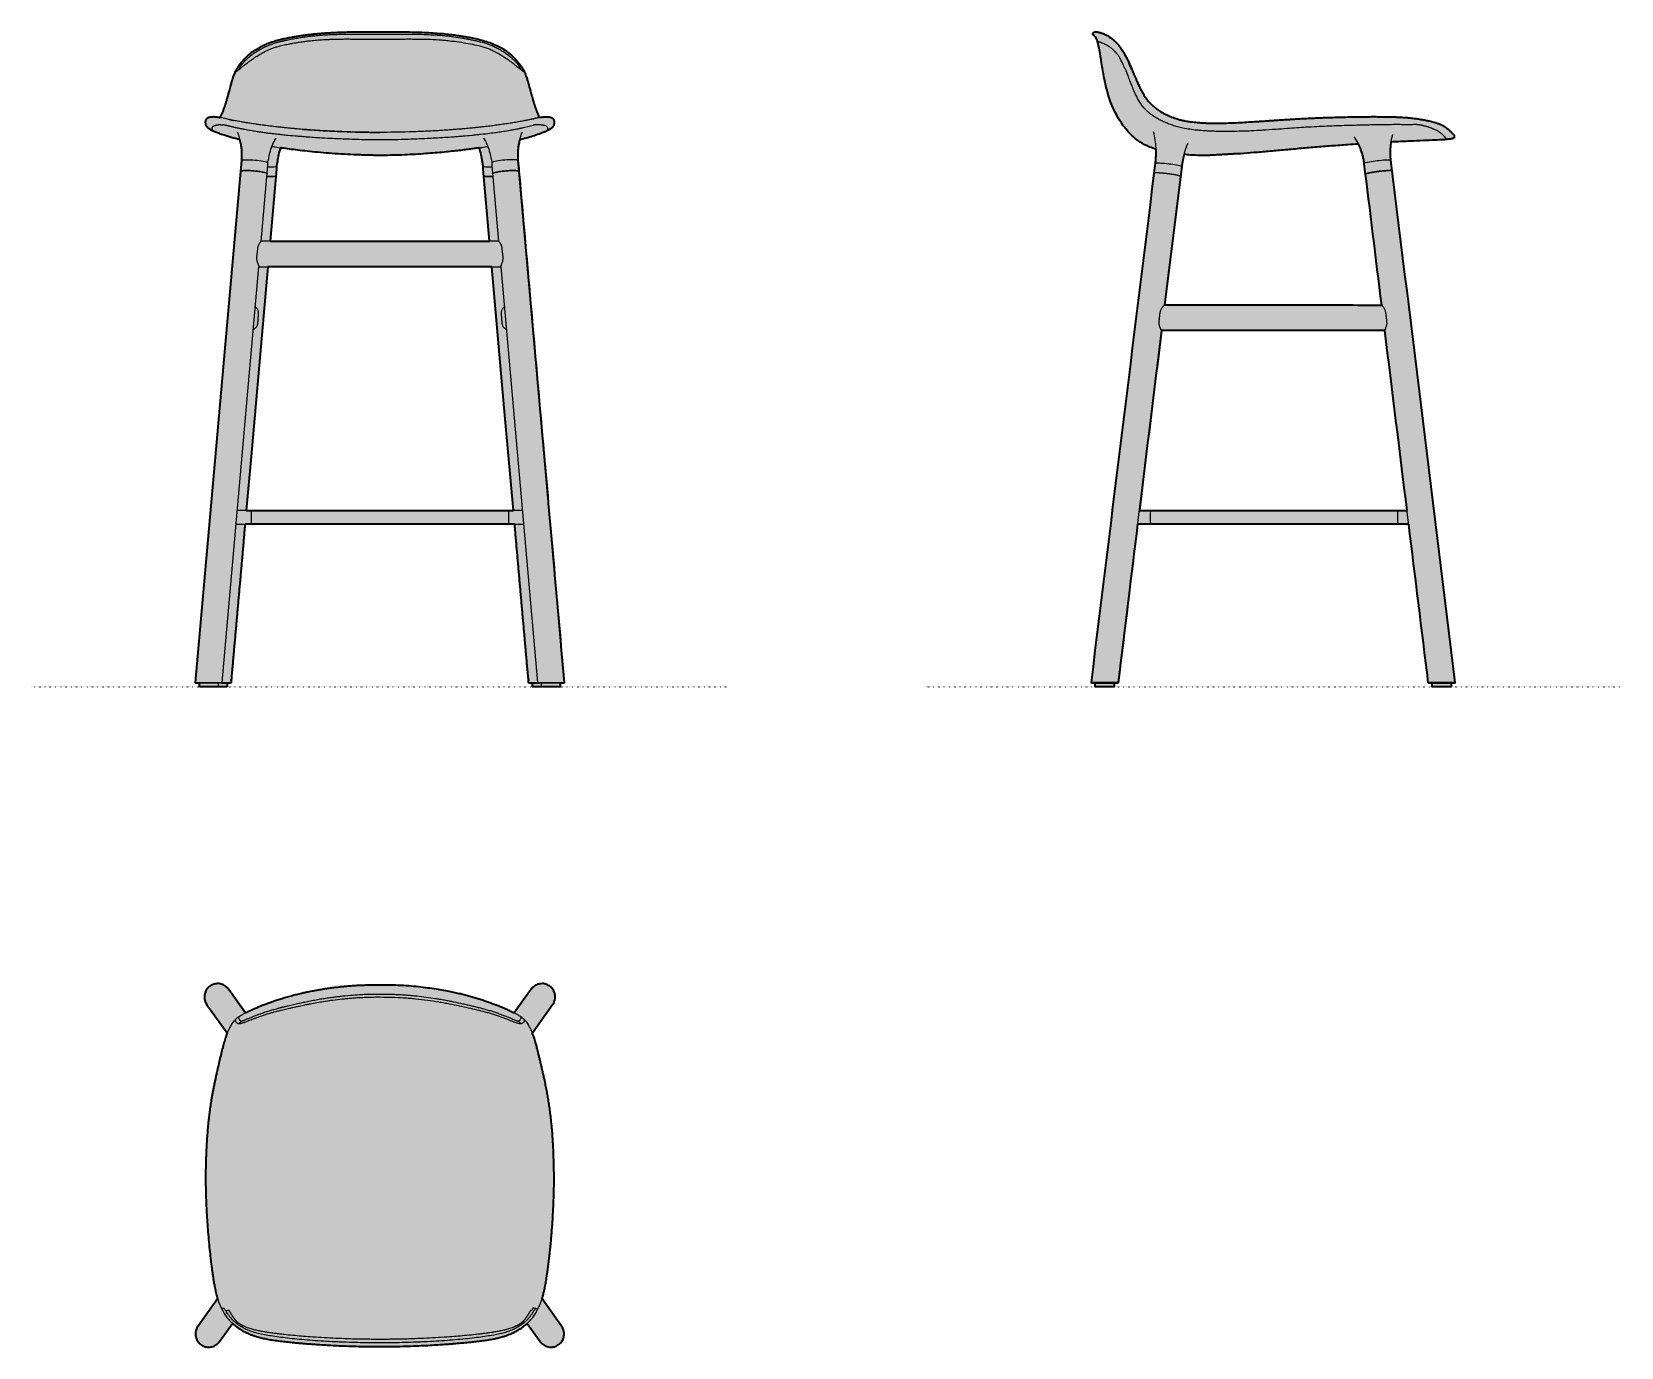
# Model space of a CAD drawing. Header units: millimetres. Extents: x 0 to 1859, y -772 to 766.
import ezdxf

# ---------------------------------------------------------------- set-up
doc = ezdxf.new("R2010")
doc.units = ezdxf.units.MM
doc.linetypes.add('Dots', pattern=[1, 0, -1])
doc.layers.add('Blocks', color=7, linetype='Continuous')
doc.layers.add('Blocks$Fill', color=7, linetype='Continuous', true_color=0xffffff)
for name, color, linetype, lineweight, true_color in [('Blocks$Inner', 7, 'Continuous', 25, 0x007f00), ('Blocks$Outline', 7, 'Continuous', 35, 0xff3f3f), ('Groud', 7, 'Dots', 25, 0x243775)]:
    doc.layers.add(name, color=color, linetype=linetype, lineweight=lineweight, true_color=true_color)

# ---------------------------------------------------------------- blocks, each defined once
blk = doc.blocks.new('Form Barstool Low Front')
at = {"layer": 'Blocks$Fill'}
h = blk.add_hatch(color=256, dxfattribs=at)
h.paths.add_polyline_path([(196, 4), (192.6, 4), (192.5, 4), (192.5, 4), (192.5, 4), (192.5, 4), (192.4, 4), (192.4, 4), (192.4, 4), (192.3, 4), (192.3, 4), (192.3, 4), (192.3, 4), (192.2, 4), (192.2, 4.1), (192.2, 4.1), (192.2, 4.1), (192.1, 4.1), (192.1, 4.1), (192.1, 4.1), (192.1, 4.1), (192, 4.1), (192, 4.1), (192, 4.2), (192, 4.2), (191.9, 4.2), (191.9, 4.2), (191.9, 4.2), (191.9, 4.2), (191.9, 4.3), (191.8, 4.3), (191.8, 4.3), (191.8, 4.3), (191.8, 4.3), (191.8, 4.3), (191.7, 4.4), (191.7, 4.4), (191.7, 4.4), (191.7, 4.4), (191.7, 4.4), (191.7, 4.5), (191.7, 4.5), (191.6, 4.5), (191.6, 4.5), (191.6, 4.6), (191.6, 4.6), (191.6, 4.6), (191.6, 4.6), (191.6, 4.7), (191.6, 4.7), (191.6, 4.7), (191.6, 4.7), (191.5, 4.8), (191.5, 4.8), (191.5, 4.8), (191.5, 4.8), (191.5, 4.9), (191.5, 4.9), (191.5, 4.9), (191.5, 4.9), (191.5, 5), (191.5, 5), (191.5, 5), (191.5, 5), (191.5, 5.1), (191.5, 5.1), (191.5, 5.1), (245.5, 615.3), (245.5, 615.4), (245.7, 616.9), (245.7, 617.9), (245.8, 619.9), (245.8, 622), (245.8, 624.1), (245.6, 626.3), (245.4, 628.6), (245.3, 629.9), (245.1, 631.1), (245, 632.4), (244.7, 633.7), (244.5, 635.1), (244.2, 636.5), (243.9, 637.9), (243.4, 639.6), (234.2, 642), (229.8, 643.3), (224.8, 644.9), (222.1, 645.8), (219.4, 646.8), (214.7, 648.6), (214.5, 648.7), (214.3, 648.8), (214.1, 648.9), (213.7, 649), (212.8, 649.4), (211.4, 650.1), (210.2, 650.7), (209.7, 651), (209.1, 651.3), (208.6, 651.6), (208.2, 651.9), (207.8, 652.1), (207.4, 652.4), (207.1, 652.6), (206.7, 652.9), (206.5, 653), (206.3, 653.2), (206.1, 653.3), (206, 653.5), (205.8, 653.7), (205.6, 653.8), (205.5, 654), (205.4, 654.1), (205.2, 654.2), (205.1, 654.4), (205, 654.5), (204.9, 654.6), (204.8, 654.7), (204.7, 654.8), (204.6, 655), (204.6, 655.1), (204.5, 655.2), (204.4, 655.3), (204.3, 655.5), (204.2, 655.6), (204.2, 655.7), (204.1, 655.8), (204, 656), (204, 656.1), (203.9, 656.3), (203.8, 656.4), (203.8, 656.5), (203.8, 656.6), (203.7, 656.7), (203.7, 656.9), (203.6, 657.1), (203.6, 657.1), (203.6, 657.3), (203.5, 657.4), (203.5, 657.5), (203.5, 657.6), (203.5, 657.7), (203.4, 658), (203.4, 658.2), (203.4, 658.5), (203.4, 658.8), (203.3, 659.4), (203.3, 659.9), (203.3, 660.4), (203.3, 660.6), (203.3, 660.9), (203.4, 661.1), (203.4, 661.2), (203.4, 661.4), (203.4, 661.6), (203.5, 661.8), (203.5, 662.1), (203.6, 662.3), (203.6, 662.4), (203.6, 662.6), (203.7, 662.7), (203.7, 662.8), (203.7, 662.9), (203.8, 663), (203.8, 663.1), (203.9, 663.2), (203.9, 663.3), (204, 663.5), (204.1, 663.6), (204.1, 663.7), (204.2, 663.8), (204.3, 663.9), (204.3, 663.9), (204.4, 664), (204.4, 664.1), (204.4, 664.1), (204.5, 664.2), (204.5, 664.2), (204.6, 664.3), (204.7, 664.4), (204.8, 664.5), (204.8, 664.5), (204.9, 664.6), (205, 664.7), (205.1, 664.8), (205.2, 664.8), (205.3, 664.9), (205.4, 665), (205.5, 665), (205.5, 665.1), (205.6, 665.1), (205.7, 665.2), (205.8, 665.3), (205.9, 665.3), (206, 665.4), (206.2, 665.4), (206.4, 665.5), (206.6, 665.6), (206.7, 665.7), (206.9, 665.8), (207.1, 665.8), (207.3, 665.9), (207.5, 665.9), (207.8, 666), (208.1, 666.1), (208.4, 666.2), (208.7, 666.2), (209, 666.3), (209.4, 666.3), (209.7, 666.4), (210.1, 666.4), (210.7, 666.5), (211.4, 666.5), (211.9, 666.6), (212.4, 666.6), (212.9, 666.6), (213.4, 666.6), (214, 666.5), (214.5, 666.5), (215.1, 666.5), (215.8, 666.4), (216.6, 666.3), (217.5, 666.2), (218.7, 666), (220.4, 665.6), (221.1, 666.8), (221.3, 667.2), (221.6, 667.9), (222, 668.6), (222.6, 670.2), (223.3, 671.9), (224, 673.7), (225.4, 677.4), (227.4, 683.8), (230.4, 694.3), (234.3, 708.6), (235.1, 711), (235.4, 712.2), (235.8, 713.4), (236.3, 714.7), (237.8, 718.4), (238.7, 720.2), (239.2, 721.1), (239.6, 721.9), (240.2, 722.9), (240.8, 723.8), (242, 725.7), (243.4, 727.6), (244.3, 728.9), (245.3, 730.1), (247, 732.1), (248.3, 733.6), (250, 735.4), (251, 736.4), (252.1, 737.4), (253.2, 738.4), (254.3, 739.4), (255.3, 740.3), (256.4, 741.1), (257.5, 742), (258.7, 742.8), (259.4, 743.3), (260.1, 743.8), (260.8, 744.3), (261.6, 744.7), (267.1, 748), (269.2, 749.1), (270.1, 749.5), (271.5, 750.2), (273, 750.9), (275.7, 752.1), (277.7, 752.8), (279.7, 753.5), (281.7, 754.2), (283.7, 754.9), (287.5, 756), (291.5, 757), (295, 757.8), (300.8, 759), (312.3, 761), (323.1, 762.5), (332.1, 763.5), (341.2, 764.3), (356.9, 765.2), (382.4, 765.8), (407.1, 765.8), (419.6, 765.8), (444.9, 765.6), (456.4, 765.2), (466.9, 764.7), (476.8, 764), (485.3, 763.2), (492.6, 762.3), (504.3, 760.6), (509.7, 759.7), (516.9, 758.3), (520.6, 757.5), (524.2, 756.6), (528, 755.6), (531.7, 754.5), (533.7, 753.8), (535.6, 753.1), (537.5, 752.4), (539.4, 751.7), (542.1, 750.5), (544.8, 749.2), (546.3, 748.5), (547.7, 747.7), (549.2, 746.9), (550.6, 746.1), (552.1, 745.2), (553.6, 744.2), (555.1, 743.2), (556.5, 742.1), (558, 741), (559.5, 739.8), (560.9, 738.5), (562.3, 737.2), (563.7, 735.9), (565.1, 734.5), (566.4, 733), (567.7, 731.6), (568.9, 730.1), (570, 728.6), (572.2, 725.6), (573.4, 723.8), (574, 722.9), (574.6, 721.9), (575, 721.1), (576.3, 718.5), (577.4, 715.8), (577.9, 714.5), (578.4, 713.2), (578.8, 712), (579.9, 708.6), (586, 686.4), (587.5, 681.4), (588.6, 678.1), (589.8, 674.8), (590.8, 672.1), (591.7, 669.9), (592.2, 668.6), (592.5, 668.1), (592.8, 667.5), (593.3, 666.5), (593.8, 665.6), (595.3, 665.9), (597, 666.2), (597.8, 666.3), (598.5, 666.4), (599.3, 666.5), (600, 666.5), (600.7, 666.6), (601.4, 666.6), (601.9, 666.6), (602.3, 666.6), (602.8, 666.5), (603.2, 666.5), (603.6, 666.5), (604, 666.4), (604.4, 666.4), (604.7, 666.4), (605.1, 666.3), (605.4, 666.2), (605.7, 666.2), (606, 666.1), (606.3, 666), (606.6, 666), (606.9, 665.9), (607.1, 665.8), (607.4, 665.7), (607.6, 665.6), (607.8, 665.5), (608, 665.4), (608.2, 665.3), (608.4, 665.2), (608.5, 665.2), (608.6, 665.1), (608.6, 665.1), (608.7, 665), (608.9, 664.9), (608.9, 664.9), (609, 664.8), (609.1, 664.8), (609.2, 664.7), (609.2, 664.7), (609.3, 664.6), (609.4, 664.5), (609.4, 664.5), (609.5, 664.4), (609.6, 664.3), (609.7, 664.2), (609.7, 664.1), (609.8, 664), (609.9, 663.9), (609.9, 663.8), (610, 663.7), (610.1, 663.6), (610.1, 663.5), (610.2, 663.4), (610.2, 663.3), (610.3, 663.2), (610.3, 663.1), (610.4, 663), (610.4, 662.9), (610.5, 662.8), (610.5, 662.7), (610.6, 662.6), (610.6, 662.4), (610.6, 662.3), (610.7, 662.2), (610.7, 662.1), (610.7, 662), (610.7, 661.7), (610.8, 661.5), (610.8, 661.2), (610.8, 661), (610.9, 660.7), (610.9, 660.4), (610.9, 660.2), (610.9, 659.8), (610.9, 659.5), (610.8, 659.1), (610.8, 658.7), (610.8, 658.3), (610.8, 658), (610.7, 657.8), (610.7, 657.6), (610.7, 657.4), (610.6, 657.2), (610.6, 657.1), (610.5, 656.9), (610.5, 656.7), (610.4, 656.5), (610.3, 656.4), (610.3, 656.2), (610.2, 656.1), (610.2, 655.9), (610.1, 655.8), (610, 655.7), (609.9, 655.5), (609.9, 655.4), (609.8, 655.3), (609.7, 655.1), (609.5, 654.9), (609.4, 654.7), (609.3, 654.6), (609.2, 654.5), (609, 654.3), (608.9, 654.2), (608.8, 654), (608.6, 653.9), (608.4, 653.7), (608.2, 653.5), (608, 653.3), (607.7, 653.1), (607.4, 652.9), (607.2, 652.7), (606.9, 652.5), (606.6, 652.2), (606.2, 652), (605.5, 651.6), (605.1, 651.3), (604.6, 651), (604.1, 650.8), (603.6, 650.5), (603, 650.2), (602.4, 649.9), (601.9, 649.7), (601.4, 649.5), (597, 647.6), (595.2, 646.9), (593.3, 646.2), (589.6, 645), (581.9, 642.5), (574.3, 640.5), (570.7, 639.5), (570.4, 638.5), (569.8, 636.1), (569.6, 634.8), (569.4, 633.5), (569, 631.3), (568.7, 629), (568.6, 627.6), (568.5, 626.3), (568.4, 625), (568.3, 623.6), (568.3, 621.3), (568.3, 620.2), (568.4, 619), (568.6, 615.3), (568.6, 615.3), (569.7, 602.6), (598.9, 273), (622.6, 5.1), (622.6, 5.1), (622.6, 5.1), (622.6, 5.1), (622.6, 5.1), (622.6, 5.1), (622.6, 5.1), (622.6, 5), (622.6, 5), (622.6, 5), (622.6, 5), (622.6, 4.9), (622.6, 4.9), (622.6, 4.9), (622.6, 4.9), (622.6, 4.8), (622.6, 4.8), (622.6, 4.8), (622.6, 4.8), (622.6, 4.7), (622.6, 4.7), (622.6, 4.7), (622.5, 4.7), (622.5, 4.6), (622.5, 4.6), (622.5, 4.6), (622.5, 4.6), (622.5, 4.5), (622.5, 4.5), (622.5, 4.5), (622.5, 4.5), (622.4, 4.4), (622.4, 4.4), (622.4, 4.4), (622.4, 4.4), (622.4, 4.4), (622.4, 4.3), (622.3, 4.3), (622.3, 4.3), (622.3, 4.3), (622.3, 4.3), (622.3, 4.3), (622.3, 4.2), (622.2, 4.2), (622.2, 4.2), (622.2, 4.2), (622.2, 4.2), (622.1, 4.2), (622.1, 4.1), (622.1, 4.1), (622.1, 4.1), (622.1, 4.1), (622, 4.1), (622, 4.1), (622, 4.1), (622, 4.1), (621.9, 4.1), (621.9, 4), (621.9, 4), (621.8, 4), (621.8, 4), (621.8, 4), (621.8, 4), (621.7, 4), (621.7, 4), (621.7, 4), (621.7, 4), (621.6, 4), (621.6, 4), (621.6, 4), (621.6, 4), (618.1, 4), (618.1, 0), (617.9, 0), (607.7, 0), (607.7, 0), (607.6, 0), (607.2, 0), (605, 0), (596, 0), (585.6, 0), (585.6, 4), (582.1, 4), (582.1, 4), (582.1, 4), (582.1, 4), (582, 4), (582, 4), (582, 4), (582, 4), (582, 4), (581.9, 4), (581.9, 4), (581.9, 4), (581.9, 4), (581.8, 4), (581.8, 4), (581.8, 4.1), (581.8, 4.1), (581.7, 4.1), (581.7, 4.1), (581.7, 4.1), (581.7, 4.1), (581.7, 4.1), (581.6, 4.1), (581.6, 4.1), (581.6, 4.1), (581.6, 4.2), (581.5, 4.2), (581.5, 4.2), (581.5, 4.2), (581.5, 4.2), (581.5, 4.2), (581.4, 4.2), (581.4, 4.3), (581.4, 4.3), (581.4, 4.3), (581.4, 4.3), (581.4, 4.3), (581.3, 4.3), (581.3, 4.4), (581.3, 4.4), (581.3, 4.4), (581.3, 4.4), (581.3, 4.4), (581.2, 4.5), (581.2, 4.5), (581.2, 4.5), (581.2, 4.5), (581.2, 4.5), (581.2, 4.6), (581.2, 4.6), (581.2, 4.6), (581.2, 4.6), (581.2, 4.7), (581.1, 4.7), (581.1, 4.7), (581.1, 4.7), (581.1, 4.7), (581.1, 4.8), (581.1, 4.8), (581.1, 4.8), (581.1, 4.8), (581.1, 4.8), (581.1, 4.9), (581.1, 4.9), (581.1, 4.9), (564.7, 190.2), (249.4, 190.2), (233, 4.9), (233, 4.9), (233, 4.8), (233, 4.8), (233, 4.8), (233, 4.8), (233, 4.8), (233, 4.7), (233, 4.7), (233, 4.7), (233, 4.7), (233, 4.6), (233, 4.6), (233, 4.6), (232.9, 4.6), (232.9, 4.6), (232.9, 4.5), (232.9, 4.5), (232.9, 4.5), (232.9, 4.5), (232.9, 4.5), (232.9, 4.4), (232.9, 4.4), (232.8, 4.4), (232.8, 4.4), (232.8, 4.4), (232.8, 4.3), (232.8, 4.3), (232.8, 4.3), (232.7, 4.3), (232.7, 4.3), (232.7, 4.3), (232.7, 4.2), (232.7, 4.2), (232.7, 4.2), (232.6, 4.2), (232.6, 4.2), (232.6, 4.2), (232.6, 4.2), (232.6, 4.1), (232.5, 4.1), (232.5, 4.1), (232.5, 4.1), (232.5, 4.1), (232.4, 4.1), (232.4, 4.1), (232.4, 4.1), (232.4, 4.1), (232.4, 4.1), (232.3, 4), (232.3, 4), (232.3, 4), (232.3, 4), (232.3, 4), (232.2, 4), (232.2, 4), (232.2, 4), (232.2, 4), (232.1, 4), (232.1, 4), (232.1, 4), (232.1, 4), (232.1, 4), (232, 4), (230.7, 4), (228.5, 4), (228.5, 0), (218.1, 0), (218.1, 0), (206.9, 0), (206.6, 0), (206.4, 0), (196, 0)], flags=0)
h.paths.add_polyline_path([(407.1, 621.3), (390.6, 621.5), (387.8, 621.7), (387.8, 621.7), (387.8, 621.7), (361.9, 622.8), (334.3, 624.9), (311, 627.4), (290.9, 630.2), (289.7, 626.6), (289.4, 625.5), (289.1, 624.4), (288.8, 623.2), (288.5, 622.1), (288.1, 619.8), (287.7, 617.6), (287.1, 612.9), (287.1, 612.9), (287.1, 612.9), (287.1, 612.9), (287.1, 612.9), (287.1, 612.9), (287.1, 612.9), (287.1, 612.9), (287.1, 612.9), (287.1, 612.9), (287.1, 612.9), (287.1, 612.8), (287, 612.8), (287, 612.8), (287, 612.8), (287, 612.8), (287, 612.8), (287, 612.8), (287, 612.7), (287, 612.7), (287, 612.7), (286.9, 612.7), (286.9, 612.7), (286.9, 612.6), (286.9, 612.6), (286.9, 612.6), (286.9, 612.6), (286.9, 612.6), (286.9, 612.5), (286.9, 612.5), (286.7, 611.9), (286.5, 611), (286.4, 610.7), (286.3, 610), (286.2, 609.3), (286.2, 609.2), (286.1, 608.7), (286.1, 608.5), (286.1, 607.9), (286.1, 607.3), (286.1, 607.1), (286.1, 606.9), (286.1, 606.5), (286.2, 605.8), (286.2, 605.3), (278.7, 520.9), (535.4, 520.9), (527.9, 605.3), (527.9, 605.3), (527.9, 605.3), (527.9, 605.3), (527.9, 605.3), (527.9, 605.3), (527.9, 605.3), (527.9, 605.4), (527.9, 605.4), (527.9, 605.4), (527.9, 605.5), (528, 605.8), (528, 606.2), (528, 606.7), (528, 607), (528, 607.3), (528, 607.9), (528, 608.5), (528, 608.6), (527.9, 609.1), (527.9, 609.3), (527.8, 610), (527.7, 610.6), (527.6, 610.9), (527.6, 611.1), (527.4, 611.9), (527.4, 612), (527.3, 612.2), (527.3, 612.3), (527.2, 612.5), (527.1, 612.7), (527.1, 612.9), (526.4, 617.6), (526.1, 619.8), (525.6, 622.1), (525.3, 623.2), (525.1, 624.4), (524.8, 625.5), (524.4, 626.6), (523.3, 630.2), (505.2, 627.7), (479.7, 624.9), (457.8, 623.1), (433, 621.8), (419.5, 621.4)], flags=0)
h.paths.add_polyline_path([(276.1, 490.9), (250.9, 206.2), (563.3, 206.2), (538, 490.9)], flags=0)
at = {"layer": 'Blocks$Inner'}
for p, q in [((582.3, 663), (578.1, 662.2)), ((268.3, 520.8), (276.2, 609.6)), ((278.7, 520.9), (286.2, 605.3)), ((527.9, 605.3), (535.4, 520.9)), ((545.9, 520.9), (268.2, 520.9)), ((263.8, 512.1), (262.9, 502.2)), ((551.2, 502.2), (550.3, 512.1)), ((573.8, 206.2), (240.3, 206.2)), ((256.6, 206.2), (256.6, 190.2)), ((557.5, 206.2), (557.5, 190.2)), ((238.9, 190.2), (575.1, 190.2)), ((564.7, 190.2), (581.1, 4.9)), ((196, 4), (196, 0)), ((228.5, 0), (228.5, 4)), ((585.6, 4), (585.6, 0)), ((618.1, 0), (618.1, 4))]:
    blk.add_line(p, q, dxfattribs=at)
for points in [[(191.5, 5.1), (220.3, 330.2), (244.4, 602.6), (245.5, 615.3), (245.7, 615.5), (246.3, 615.8), (247.2, 616), (248.5, 616.1), (250.1, 616.2), (251.9, 616.2), (254, 616.2), (256.2, 616.1), (258.6, 616), (261, 615.8), (263.5, 615.6), (266, 615.3), (268.4, 614.9), (270.6, 614.6), (272.4, 614.2), (274, 613.8), (275.2, 613.4), (276, 613)], [(568.6, 615.3), (568.4, 615.5), (567.8, 615.8), (566.9, 616), (565.6, 616.1), (564.1, 616.2), (562.2, 616.2), (560.2, 616.2), (557.9, 616.1), (555.6, 616), (553.2, 615.8), (550.6, 615.6), (548.1, 615.3), (545.7, 614.9), (543.6, 614.6), (541.7, 614.2), (540.1, 613.8), (538.9, 613.4), (538.1, 613)], [(622.6, 5.1), (622.6, 5.1), (598.9, 273), (569.7, 602.6), (568.6, 615.3)], [(538, 609.6), (545.8, 520.8)], [(222.6, 4.9), (246.1, 270.5), (265.7, 491)], [(250.9, 206.2), (256.5, 269.4), (276.1, 490.9)], [(538, 490.9), (552.6, 326.3), (563.3, 206.2)], [(548.5, 491), (562.9, 327.7), (591.5, 4.9)], [(233, 4.9), (249.4, 190.2)]]:
    blk.add_lwpolyline(points, dxfattribs=at)
for centre, radius, start, end in [((279.5, 641.1), 33.3, 264.0161, 281.4839), ((534.6, 641.1), 33.3, 258.5162, 275.9838), ((221.6, 5), 1, 269.9996, 354.2912), ((232, 5), 1, 269.9996, 354.3143), ((592.5, 5), 1, 185.5059, 270.0004)]:
    blk.add_arc(centre, radius, start, end, dxfattribs=at)
for points, knots in [([(407.1, 765.8), (405.4, 765.8), (402.5, 765.8), (398.8, 765.8), (396.3, 765.8), (394.5, 765.8), (392.6, 765.8), (390.2, 765.8), (387.4, 765.8), (384.7, 765.8), (382.3, 765.8), (378.8, 765.7), (374.4, 765.7), (369.5, 765.6), (365.2, 765.5), (361, 765.3), (356.5, 765.2), (351.6, 764.9), (346.3, 764.6), (341.3, 764.3), (336.6, 763.9), (332.1, 763.5), (327.7, 763.1), (322.8, 762.5), (317.6, 761.8), (312.5, 761), (308, 760.3), (304.2, 759.6), (300.9, 759), (297.9, 758.4), (294.8, 757.8), (291.3, 757), (287.5, 756), (283.6, 754.9), (279.7, 753.6), (276.1, 752.2), (272.9, 750.9), (270.7, 749.9), (268.8, 748.9), (266.9, 747.9), (264.5, 746.4), (261.5, 744.7), (258.8, 743), (256.4, 741.1), (254.2, 739.3), (252.1, 737.5), (250.4, 735.8), (249.2, 734.5), (248.1, 733.4), (246.9, 732), (245.2, 730), (243.5, 727.9), (242.5, 726.3), (242, 725.7)], [3, 3, 3, 3, 3.027829, 3.048824, 3.060448, 3.069641, 3.079198, 3.091874, 3.110013, 3.124963, 3.136593, 3.150962, 3.181728, 3.209608, 3.232867, 3.254508, 3.278578, 3.308055, 3.337903, 3.366328, 3.392972, 3.417434, 3.441399, 3.468634, 3.500058, 3.529713, 3.556058, 3.57763, 3.59616, 3.612944, 3.629952, 3.650822, 3.674485, 3.697626, 3.721919, 3.746549, 3.764075, 3.783673, 3.789636, 3.803975, 3.823048, 3.841238, 3.860632, 3.877008, 3.892271, 3.90989, 3.926454, 3.933645, 3.940998, 3.95228, 3.967449, 3.985888, 4, 4, 4, 4]), ([(407.1, 762.7), (407, 762.7), (406.9, 762.7), (406.6, 762.7), (405.9, 762.7), (404.7, 762.7), (401.9, 762.7), (397.8, 762.7), (391.9, 762.7), (384.6, 762.7), (374.9, 762.7), (366, 762.6), (358.5, 762.5), (353, 762.3), (347.1, 762.1), (340.8, 761.7), (334.3, 761.2), (327.6, 760.6), (322.1, 759.9), (318, 759.3), (315.1, 758.9), (312.2, 758.4), (309.2, 757.9), (306.1, 757.3), (303, 756.8), (300.6, 756.3), (298.9, 756), (298, 755.8), (297.1, 755.6), (296.1, 755.4), (295.2, 755.2), (294.3, 755), (293.3, 754.8), (292.4, 754.6), (291.4, 754.4), (290.5, 754.1), (289.4, 753.8), (288, 753.5), (285.9, 752.9), (283, 752), (279.7, 750.9), (276.1, 749.4), (271.9, 747.5), (266.7, 744.8), (262.2, 742), (258.7, 739.6), (256.6, 738), (254.6, 736.5), (252.8, 735), (251, 733.3), (249.4, 731.8), (248.1, 730.4), (247.1, 729.4), (246.4, 728.6), (246, 728.1), (245.8, 727.9), (245.6, 727.8), (245.6, 727.7), (245.5, 727.6), (245.4, 727.5), (245.4, 727.5), (244.6, 726.3)], [5, 5, 5, 5, 5.000978, 5.002771, 5.005615, 5.011522, 5.024211, 5.053095, 5.083536, 5.124985, 5.179323, 5.249898, 5.279014, 5.310866, 5.345221, 5.381741, 5.419985, 5.459427, 5.499815, 5.516302, 5.533306, 5.550787, 5.568709, 5.587033, 5.605727, 5.624765, 5.630285, 5.635829, 5.641401, 5.647002, 5.652635, 5.658303, 5.66401, 5.669757, 5.675549, 5.681389, 5.68728, 5.694457, 5.707293, 5.72573, 5.749785, 5.768526, 5.795941, 5.831728, 5.874855, 5.89176, 5.908384, 5.922658, 5.937299, 5.950669, 5.966214, 5.977628, 5.984863, 5.992225, 5.995305, 5.996528, 5.997558, 5.998406, 5.999084, 5.99961, 6, 6, 6, 6]), ([(572.2, 725.6), (570.8, 727.6), (567.8, 731.7), (562.4, 737.3), (556.7, 742.2), (550.8, 746.1), (545, 749.2), (538.7, 752), (531.9, 754.5), (524.4, 756.6), (517, 758.3), (510.3, 759.6), (504.3, 760.6), (498.6, 761.5), (492.3, 762.4), (484.9, 763.3), (476.3, 764.1), (466.7, 764.7), (456, 765.3), (444.6, 765.6), (432.4, 765.8), (419.8, 765.8), (411.3, 765.8), (407.1, 765.8)], [2, 2, 2, 2, 2.043667, 2.089076, 2.133283, 2.174744, 2.212877, 2.247315, 2.294735, 2.339629, 2.382845, 2.424952, 2.45585, 2.487025, 2.522748, 2.564307, 2.612563, 2.668083, 2.726741, 2.790697, 2.858862, 2.931021, 3, 3, 3, 3]), ([(568.8, 727.5), (568.7, 727.6), (568.3, 728), (567.8, 728.7), (567.1, 729.5), (566.2, 730.4), (565.2, 731.4), (563.6, 733), (561.6, 734.7), (559.4, 736.6), (556.7, 738.7), (553.2, 741.2), (548.8, 744), (544.3, 746.5), (539.6, 748.8), (533.2, 751.5), (526.4, 753.5), (519.6, 755.1), (514.4, 756.2), (510, 757), (506.5, 757.6), (501.3, 758.5), (495.2, 759.5), (488.1, 760.4), (482.7, 761), (477.3, 761.5), (470.2, 761.9), (461.4, 762.3), (452.2, 762.6), (445, 762.7), (439.9, 762.7), (434.6, 762.7), (429, 762.7), (423.2, 762.7), (418.3, 762.7), (414.2, 762.7), (410.6, 762.7), (408.2, 762.7), (407.1, 762.7)], [4, 4, 4, 4, 4.004048, 4.009223, 4.015493, 4.022866, 4.031387, 4.042085, 4.0626, 4.077931, 4.093792, 4.125049, 4.156352, 4.18765, 4.218912, 4.250144, 4.312634, 4.343905, 4.375148, 4.406383, 4.422002, 4.437624, 4.500114, 4.531353, 4.562587, 4.596555, 4.625068, 4.68757, 4.750066, 4.783523, 4.812545, 4.83781, 4.874998, 4.910404, 4.937462, 4.959795, 4.980639, 5, 5, 5, 5]), ([(242.3, 721.7), (242.3, 721.7), (242.5, 721.9), (242.8, 722.1), (243.1, 722.4), (243.4, 722.6), (243.7, 722.8), (244, 723.1), (244.3, 723.4), (244.8, 723.7), (245.4, 724.2), (246.2, 724.9), (247.2, 725.7), (248.2, 726.5), (249.2, 727.3), (250.5, 728.3), (252, 729.5), (254.2, 731.1), (256.2, 732.6), (258.3, 734), (260.6, 735.6), (264.2, 737.9), (269.9, 741.3), (276.1, 744.5), (281.4, 746.6), (284.5, 747.7), (286.9, 748.4), (289.3, 749.1), (292.1, 749.8), (295, 750.5), (298.3, 751.1), (301.1, 751.7), (303.5, 752.1), (305.9, 752.5), (309.1, 753.1), (313.7, 753.8), (318.1, 754.5), (322.4, 755), (327, 755.6), (333.4, 756.2), (339.6, 756.6), (344.4, 756.8), (348, 757), (354.2, 757.2), (361.1, 757.4), (368.5, 757.4), (374.2, 757.4), (379.7, 757.3), (384.1, 757.3), (387.6, 757.3), (390.4, 757.2), (393.4, 757.2), (396.6, 757.2), (400, 757.1), (403.7, 757.1), (406, 757.1), (407.1, 757.1)], [1, 1, 1, 1, 1.001967, 1.004036, 1.006214, 1.008509, 1.010093, 1.012826, 1.015873, 1.017247, 1.023239, 1.02911, 1.034694, 1.045009, 1.05248, 1.057542, 1.073453, 1.085866, 1.106, 1.118102, 1.13173, 1.154498, 1.19415, 1.249999, 1.277029, 1.295652, 1.306337, 1.322398, 1.337515, 1.35676, 1.375018, 1.395354, 1.406269, 1.417734, 1.437517, 1.462529, 1.499998, 1.514245, 1.537398, 1.580162, 1.624987, 1.643659, 1.662571, 1.687508, 1.750003, 1.781276, 1.812501, 1.846751, 1.874994, 1.887097, 1.906226, 1.923578, 1.93748, 1.960362, 1.981199, 2, 2, 2, 2]), ([(407.1, 757.1), (416.3, 757.1), (425.6, 757.3), (437.2, 757.4), (439.5, 757.4), (444.2, 757.4), (446.5, 757.4), (453.5, 757.3), (462.8, 757.2), (471.7, 756.8), (478.2, 756.4), (480.3, 756.2), (484.4, 755.8), (494.5, 754.8), (503.5, 753.4), (517.2, 751), (525.3, 749.3), (533.2, 746.4), (536.4, 745.2), (538, 744.5), (542.7, 742.2), (548.9, 738.7), (554.5, 735), (558.3, 732.4), (559.4, 731.5), (561.6, 729.9), (562.7, 729.1), (565.5, 726.9), (567.1, 725.6), (569.9, 723.4), (571, 722.4), (571.9, 721.7)], [2, 2, 2, 2, 2.125, 2.125, 2.15625, 2.15625, 2.1875, 2.1875, 2.25, 2.3125, 2.3125, 2.34375, 2.34375, 2.375, 2.5, 2.5, 2.625, 2.65625, 2.65625, 2.6875, 2.6875, 2.75, 2.8125, 2.8125, 2.84375, 2.84375, 2.875, 2.875, 2.9375, 2.9375, 3, 3, 3, 3]), ([(242, 725.7), (241.2, 724.4), (239.6, 722.1), (238.4, 719.6), (237.8, 718.4)], [4, 4, 4, 4, 4.526161, 5, 5, 5, 5]), ([(244.6, 726.3), (244.4, 726), (244.3, 725.6), (243.9, 725), (243.7, 724.6), (243.1, 723.4), (242.7, 722.6), (242.3, 721.7)], [6, 6, 6, 6, 6.25, 6.25, 6.5, 6.5, 7, 7, 7, 7]), ([(568.9, 727.3), (568.9, 727.3), (568.9, 727.4), (568.9, 727.4), (568.8, 727.5), (568.8, 727.5)], [3, 3, 3, 3, 3.333447, 3.666749, 4, 4, 4, 4]), ([(569.6, 726.3), (569.6, 726.3), (569.6, 726.3), (569.6, 726.3), (569.5, 726.4), (569.5, 726.5), (569.4, 726.6), (569.4, 726.7), (569.4, 726.7), (569.4, 726.7), (569.4, 726.7), (569.4, 726.7), (569.4, 726.7), (569.4, 726.7), (569.4, 726.7), (569.4, 726.7), (569.4, 726.7), (569.4, 726.7), (569.3, 726.7), (569.3, 726.8), (569.3, 726.8), (569.3, 726.8), (569.3, 726.8), (569.3, 726.8), (569.3, 726.9), (569.3, 726.9), (569.2, 726.9), (569.2, 726.9), (569.2, 726.9), (569.2, 726.9), (569.2, 726.9), (569.2, 726.9), (569.2, 726.9), (569.2, 726.9), (569.2, 726.9), (569.2, 726.9), (569.2, 727), (569.2, 727), (569.2, 727), (569.2, 727), (569.2, 727), (569.1, 727.1), (569.1, 727.1), (569.1, 727.1), (569.1, 727.1)], [1, 1, 1, 1, 1.02187, 1.068211, 1.139117, 1.234715, 1.355022, 1.499998, 1.503738, 1.506066, 1.50839, 1.511179, 1.513963, 1.516744, 1.522293, 1.527825, 1.53334, 1.544321, 1.555236, 1.566084, 1.587579, 1.608808, 1.62977, 1.670892, 1.710947, 1.749935, 1.75305, 1.757009, 1.760945, 1.764568, 1.768169, 1.771747, 1.778834, 1.78583, 1.792733, 1.806265, 1.81943, 1.832229, 1.856726, 1.879757, 1.901323, 1.940063, 1.972953, 2, 2, 2, 2]), ([(571.9, 721.7), (571.5, 722.6), (571.1, 723.4), (570.5, 724.6), (570.3, 725), (569.9, 725.7), (569.8, 726), (569.6, 726.3)], [0, 0, 0, 0, 0.5, 0.5, 0.75, 0.75, 1, 1, 1, 1]), ([(576.3, 718.5), (575.8, 719.6), (574.6, 722.1), (573, 724.4), (572.2, 725.6)], [1, 1, 1, 1, 1.473846, 2, 2, 2, 2]), ([(237.8, 718.4), (237.1, 716.8), (235.8, 713.6), (234.4, 708.7), (233.1, 704.3), (232.1, 700.3), (231.2, 697.1), (230.5, 694.5), (230, 692.5), (229.3, 690.2), (228.5, 687.3), (227.4, 683.7), (226.4, 680.4), (225.2, 677), (224, 673.5), (222.6, 670.1), (221.4, 667.4), (220.7, 666.1), (220.4, 665.6)], [5, 5, 5, 5, 5.077369, 5.149173, 5.216357, 5.27632, 5.327006, 5.366873, 5.395078, 5.420494, 5.477396, 5.542195, 5.605682, 5.665453, 5.749455, 5.842351, 5.935417, 6, 6, 6, 6]), ([(237.8, 718.4), (237.9, 718.5), (238, 718.7), (238.6, 719.2), (239.6, 719.8), (241, 720.7), (241.8, 721.3), (242.3, 721.7)], [0, 0, 0, 0, 0.082822, 0.221174, 0.558117, 0.759962, 1, 1, 1, 1]), ([(571.9, 721.7), (572.5, 721.2), (573.6, 720.4), (575.2, 719.4), (576.1, 718.8), (576.3, 718.5), (576.4, 718.4)], [3, 3, 3, 3, 3.310314, 3.620689, 3.933456, 4, 4, 4, 4]), ([(593.8, 665.6), (593.4, 666.2), (592.8, 667.4), (591.8, 669.6), (590.8, 672.1), (589.7, 674.8), (588.6, 677.9), (587.6, 681), (586.8, 683.8), (585.9, 686.6), (585, 689.7), (584.1, 693.1), (583.3, 696), (582.7, 698.4), (582.1, 700.4), (581.6, 702.5), (580.8, 705.3), (579.8, 708.9), (578.4, 713.5), (577.1, 716.7), (576.3, 718.5)], [0, 0, 0, 0, 0.072736, 0.149724, 0.209346, 0.277049, 0.349818, 0.414878, 0.45998, 0.505504, 0.55918, 0.617828, 0.667419, 0.696539, 0.725686, 0.757193, 0.796042, 0.851211, 0.919411, 1, 1, 1, 1]), ([(236.1, 662.2), (235, 662.4), (232.9, 662.8), (230.2, 663.4), (228.1, 663.9), (226.6, 664.3), (224.6, 664.7), (222.2, 665.3), (219.7, 665.8), (217.5, 666.2), (215.8, 666.4), (214.5, 666.5), (213.4, 666.6), (212.4, 666.6), (211.2, 666.5), (210, 666.4), (208.7, 666.2), (207.6, 666), (206.7, 665.7), (206, 665.4), (205.2, 664.9), (204.7, 664.4), (204.2, 663.8), (204, 663.4), (203.8, 662.9), (203.6, 662.5), (203.5, 662.1), (203.4, 661.6), (203.3, 660.8), (203.3, 659.9), (203.4, 658.8), (203.5, 657.6), (203.7, 656.8), (204, 656), (204.5, 655.2), (205.3, 654.1), (206.5, 653), (208.1, 651.8), (210.1, 650.7), (211.9, 649.9), (212.8, 649.4)], [0, 0, 0, 0, 0.021433, 0.039086, 0.053343, 0.064373, 0.074223, 0.100325, 0.129961, 0.164375, 0.195814, 0.222744, 0.250134, 0.278654, 0.307955, 0.355855, 0.406192, 0.458093, 0.491517, 0.526975, 0.565767, 0.60728, 0.634039, 0.657482, 0.677048, 0.692914, 0.705226, 0.717169, 0.731724, 0.74895, 0.768589, 0.790715, 0.813333, 0.840128, 0.872118, 0.8997, 0.93031, 0.952611, 0.976884, 1, 1, 1, 1]), ([(212.7, 649.5), (212.6, 649.6), (212.2, 649.8), (211.8, 650.2), (211.4, 650.7), (211.2, 651.2), (211.1, 651.7), (211, 652.2), (210.9, 652.6), (210.9, 653), (210.9, 653.3), (211, 653.5), (211, 653.8), (211.1, 654.1), (211.2, 654.3), (211.4, 654.6), (211.5, 654.8), (211.7, 655), (211.9, 655.2), (212.1, 655.4), (212.3, 655.5), (212.4, 655.6), (212.6, 655.7), (212.8, 655.8), (212.9, 655.9), (213.1, 656), (213.3, 656), (213.5, 656.1), (213.8, 656.2), (214.1, 656.3), (214.4, 656.4), (214.7, 656.5), (215.1, 656.7), (215.5, 656.8), (215.8, 656.8), (216.1, 656.9), (216.4, 657), (216.8, 657.1), (217.2, 657.1), (217.6, 657.2), (218.2, 657.2), (219, 657.3), (220, 657.3), (220.7, 657.2), (221.2, 657.2), (221.7, 657.2), (222.3, 657.2), (222.9, 657.2), (223.5, 657.2), (223.9, 657.3), (224.2, 657.3)], [-1, -1, -1, -1, -0.963247, -0.906171, -0.872107, -0.836625, -0.80103, -0.769901, -0.736819, -0.716269, -0.694265, -0.673241, -0.654988, -0.636082, -0.615316, -0.593815, -0.571579, -0.55, -0.529282, -0.509727, -0.498833, -0.484839, -0.469265, -0.457929, -0.446364, -0.432962, -0.420482, -0.408923, -0.389531, -0.368553, -0.34842, -0.329886, -0.309097, -0.284996, -0.267049, -0.251465, -0.233767, -0.2151, -0.196718, -0.179547, -0.161424, -0.125561, -0.090627, -0.077832, -0.06509, -0.052166, -0.039171, -0.02624, -0.01322, 0, 0, 0, 0]), ([(224.2, 657.3), (224.2, 657.3), (224.2, 657.3), (224.3, 657.3), (224.3, 657.3), (224.4, 657.3), (224.5, 657.3), (224.5, 657.2), (224.5, 657.2)], [0, 0, 0, 0, 0.093735, 0.243696, 0.500837, 0.750206, 0.870989, 1, 1, 1, 1]), ([(224.5, 657.2), (224.6, 657.2), (224.9, 657.1), (225.2, 657.1), (225.7, 657), (226, 656.9), (226.4, 656.8), (226.9, 656.7), (227.2, 656.6), (227.5, 656.6), (227.7, 656.5), (227.8, 656.5)], [1, 1, 1, 1, 1.094799, 1.249955, 1.364708, 1.500053, 1.625019, 1.749861, 1.87481, 1.941122, 2, 2, 2, 2]), ([(227.9, 656.5), (228.1, 656.4), (228.4, 656.3), (229, 656.2), (229.5, 656.1), (230.2, 655.9), (231.2, 655.7), (232.4, 655.4), (233.5, 655.1), (234.5, 654.9), (235.3, 654.7), (236, 654.5), (236.7, 654.4), (237.2, 654.3), (237.3, 654.2)], [3, 3, 3, 3, 3.067186, 3.125119, 3.187029, 3.250042, 3.374958, 3.499965, 3.632829, 3.736578, 3.78859, 3.863803, 3.959573, 4, 4, 4, 4]), ([(231, 663.2), (231.9, 663), (233.6, 662.7), (235.3, 662.3), (236.1, 662.2)], [0, 0, 0, 0, 0.517571, 1, 1, 1, 1]), ([(236.1, 662.2), (236.2, 662.2), (236.2, 662.2), (236.3, 662.1), (236.3, 662.1)], [1, 1, 1, 1, 1.801693, 2, 2, 2, 2]), ([(272.8, 656.3), (272.4, 656.4), (271.4, 656.5), (269.1, 656.8), (266, 657.2), (262.3, 657.7), (258.6, 658.3), (254.7, 658.9), (250.7, 659.5), (247.3, 660.1), (244.5, 660.6), (242, 661), (239.2, 661.6), (237.2, 662), (236.3, 662.1)], [11.281975, 11.281975, 11.281975, 11.281975, 11.319719, 11.372552, 11.466249, 11.567572, 11.665605, 11.759723, 11.876202, 11.979738, 12.032967, 12.105112, 12.195003, 12.281975, 12.281975, 12.281975, 12.281975]), ([(237.3, 654.2), (237.5, 654.2), (237.7, 654.2), (238, 654.1), (238.2, 654), (238.3, 654)], [4, 4, 4, 4, 4.361737, 4.695174, 5, 5, 5, 5]), ([(238.4, 654), (238.8, 653.9), (239.7, 653.7), (241.3, 653.4), (242.7, 653.1), (244.1, 652.8), (245.3, 652.6), (246.5, 652.3), (248.3, 652), (250.8, 651.5), (254.1, 650.9), (258.4, 650.2), (263, 649.4), (268.1, 648.6), (273, 648), (278.2, 647.3), (283.6, 646.7), (288.6, 646.1), (294, 645.5), (301.1, 644.8), (308.5, 644.1), (315.7, 643.6), (322.1, 643.1), (329.8, 642.5), (340.2, 641.9), (350.5, 641.3), (358.9, 641), (366.2, 640.7), (374.6, 640.4), (383, 640.1), (389.2, 640), (392.7, 640), (396, 639.9), (399.1, 639.9), (402, 639.9), (404.6, 639.9), (406.3, 639.9), (407.1, 639.9)], [6, 6, 6, 6, 6.009045, 6.01948, 6.031341, 6.039234, 6.046951, 6.054728, 6.062548, 6.082281, 6.103142, 6.125055, 6.161634, 6.187601, 6.217793, 6.250104, 6.279999, 6.312602, 6.337901, 6.3751, 6.437587, 6.46835, 6.500077, 6.54954, 6.604149, 6.681337, 6.729556, 6.750038, 6.808955, 6.875012, 6.896726, 6.91715, 6.936286, 6.954137, 6.970705, 6.985993, 7, 7, 7, 7]), ([(339.1, 650.2), (337.9, 650.3), (335.5, 650.4), (331.6, 650.7), (327.2, 651), (322.6, 651.3), (318.2, 651.6), (314.2, 651.9), (310.1, 652.3), (305.8, 652.7), (301.5, 653.1), (297.6, 653.5), (293.6, 653.9), (289.2, 654.4), (285, 654.8), (281.3, 655.3), (278.3, 655.6), (275.6, 656), (273.8, 656.2), (272.8, 656.3)], [10.281975, 10.281975, 10.281975, 10.281975, 10.333026, 10.391853, 10.458094, 10.532393, 10.599432, 10.655057, 10.712872, 10.787271, 10.85068, 10.90493, 10.965834, 11.03194, 11.102941, 11.158385, 11.197603, 11.238799, 11.281975, 11.281975, 11.281975, 11.281975]), ([(316.9, 651.7), (319.6, 651.5), (325.9, 651.1), (335.6, 650.5), (346.3, 649.9), (357.3, 649.4), (369.3, 648.9), (382, 648.5), (394.7, 648.2), (403.2, 648.2), (407.1, 648.2)], [-1, -1, -1, -1, -0.909957, -0.790359, -0.677323, -0.554229, -0.421929, -0.280826, -0.130916, 0, 0, 0, 0]), ([(407.1, 639.9), (408, 639.9), (409.9, 639.9), (412.9, 639.9), (416.4, 639.9), (420.1, 640), (424.3, 640), (431.4, 640.1), (440.1, 640.4), (451.4, 640.8), (461.5, 641.2), (472.3, 641.8), (482.5, 642.4), (491.6, 643), (498.9, 643.6), (506, 644.2), (513.2, 644.8), (520, 645.5), (527.1, 646.3), (533.6, 647), (539.5, 647.7), (543, 648.2), (546.5, 648.7), (551.1, 649.4), (556.3, 650.2), (561.8, 651.2), (565.8, 652), (568.5, 652.5), (570.1, 652.8), (571.5, 653.1), (573, 653.4), (574.5, 653.7), (575.4, 653.9), (586.4, 656.5)], [7, 7, 7, 7, 7.015539, 7.033191, 7.052958, 7.074842, 7.098847, 7.124978, 7.199256, 7.249971, 7.322047, 7.3751, 7.438604, 7.499977, 7.533831, 7.566578, 7.624891, 7.658607, 7.687397, 7.749889, 7.771698, 7.792478, 7.812402, 7.835545, 7.874787, 7.908755, 7.937444, 7.951654, 7.96203, 7.968659, 7.980734, 7.991166, 8, 8, 8, 8]), ([(539.2, 656), (538.1, 655.9), (534.7, 655.5), (529.8, 654.9), (524.7, 654.3), (520.5, 653.9), (516.7, 653.5), (513.3, 653.1), (510, 652.8), (506.4, 652.5), (502.9, 652.2), (499.4, 651.9), (495.9, 651.6), (491.5, 651.3), (486.9, 651), (482.5, 650.7), (478.7, 650.4), (476.3, 650.3), (475.1, 650.2)], [7.281975, 7.281975, 7.281975, 7.281975, 7.33258, 7.44212, 7.510326, 7.575794, 7.638365, 7.68871, 7.735579, 7.79196, 7.858406, 7.897859, 7.954898, 8.024715, 8.10194, 8.169598, 8.229731, 8.281975, 8.281975, 8.281975, 8.281975]), ([(578.1, 662.2), (577.2, 662), (574.3, 661.4), (569.1, 660.4), (562.7, 659.4), (556, 658.3), (549.3, 657.4), (543.6, 656.6), (540.3, 656.2), (539.2, 656)], [6.281975, 6.281975, 6.281975, 6.281975, 6.354228, 6.511307, 6.682472, 6.851151, 7.02464, 7.198971, 7.281975, 7.281975, 7.281975, 7.281975]), ([(601.4, 649.5), (602, 649.7), (603.6, 650.5), (605.5, 651.5), (606.9, 652.4), (607.9, 653.2), (608.8, 654), (609.3, 654.6), (609.5, 654.9), (609.8, 655.3), (610.1, 655.8), (610.4, 656.4), (610.6, 657.1), (610.7, 657.9), (610.8, 658.7), (610.9, 659.4), (610.9, 660.1), (610.9, 660.7), (610.8, 661.4), (610.7, 662.2), (610.3, 663.2), (609.9, 664), (609.3, 664.6), (608.7, 665.1), (608, 665.5), (607.1, 665.8), (606, 666.1), (604.8, 666.4), (603.3, 666.5), (601.7, 666.6), (600.1, 666.5), (598.6, 666.4), (597.1, 666.2), (595.5, 666), (593.7, 665.6), (591.7, 665.2), (590, 664.8), (588.4, 664.4), (587, 664.1), (585.1, 663.7), (582.7, 663.1), (580.3, 662.6), (578.7, 662.3), (578.1, 662.2)], [1, 1, 1, 1, 1.026519, 1.049575, 1.069592, 1.086694, 1.102078, 1.113889, 1.12375, 1.135234, 1.148545, 1.163779, 1.181076, 1.200064, 1.222382, 1.242179, 1.25922, 1.273321, 1.284906, 1.312349, 1.343371, 1.378213, 1.417169, 1.449812, 1.487623, 1.53047, 1.577889, 1.629056, 1.682318, 1.734221, 1.768685, 1.800867, 1.830233, 1.856697, 1.879307, 1.902845, 1.922497, 1.930064, 1.940549, 1.953784, 1.969614, 1.987936, 2, 2, 2, 2]), ([(583.2, 663.2), (583.1, 663.2), (582.9, 663.2), (582.6, 663.1), (582.4, 663.1), (582.3, 663)], [1.0000423, 1.0000423, 1.0000423, 1.0000423, 1.3161595, 1.6492092, 2.0000423, 2.0000423, 2.0000423, 2.0000423]), ([(584.8, 663.5), (584.7, 663.5), (584.5, 663.5), (584.2, 663.4), (583.7, 663.3), (583.4, 663.3), (583.2, 663.2)], [0.000042, 0.000042, 0.000042, 0.000042, 0.15363, 0.312297, 0.645336, 1.000042, 1.000042, 1.000042, 1.000042]), ([(589.7, 657.2), (589.6, 657.2), (589.3, 657.1), (589, 657.1), (588.5, 657), (588.2, 656.9), (587.8, 656.8), (587.3, 656.7), (587, 656.6), (586.7, 656.6), (586.5, 656.5), (586.4, 656.5)], [1, 1, 1, 1, 1.096326, 1.249942, 1.365157, 1.500029, 1.624989, 1.749826, 1.874768, 1.9418, 2, 2, 2, 2]), ([(590, 657.3), (590, 657.3), (590, 657.3), (589.9, 657.3), (589.9, 657.3), (589.8, 657.3), (589.7, 657.3), (589.7, 657.2), (589.7, 657.2)], [0, 0, 0, 0, 0.094914, 0.24637, 0.502068, 0.750822, 0.871391, 1, 1, 1, 1]), ([(590, 657.3), (590.8, 657.3), (592.7, 657.4), (594.3, 657.3), (595.8, 657.2), (597.3, 657), (599, 656.8), (600.8, 656.3), (602.5, 655.3), (603.4, 653.7), (603.3, 651.6), (602.6, 650), (601.6, 649.7), (601.4, 649.6)], [0, 0, 0, 0, 0.0416273, 0.0931667, 0.1506009, 0.2106896, 0.2727306, 0.3978393, 0.5230777, 0.6684775, 0.8094044, 0.947584, 1, 1, 1, 1]), ([(212.8, 649.4), (213.4, 649.2), (214, 648.8), (214.6, 648.7), (214.7, 648.6)], [1, 1, 1, 1, 1.871833, 2, 2, 2, 2]), ([(214.6, 648.7), (216.2, 648), (219.5, 646.7), (224.6, 644.9), (229.6, 643.3), (234.5, 641.9), (239, 640.7), (242.1, 639.9), (243.4, 639.6)], [0, 0, 0, 0, 0.17597, 0.366937, 0.538278, 0.690543, 0.86813, 1, 1, 1, 1]), ([(240.2, 648.8), (240.7, 647.7), (242, 644.6), (243.5, 639.5), (244.8, 633.9), (245.5, 628.8), (245.8, 624.2), (245.8, 620), (245.7, 617), (245.5, 615.5), (245.5, 615.3)], [0, 0, 0, 0, 0.111137, 0.296632, 0.463559, 0.612376, 0.743971, 0.865729, 0.980866, 1, 1, 1, 1]), ([(277.1, 617), (277.2, 618.1), (277.7, 622), (279.6, 628.5), (282.3, 635.7), (284.7, 639.9), (285.7, 641.6)], [92.139381, 92.139381, 92.139381, 92.139381, 92.266719, 92.584534, 92.913427, 93.139381, 93.139381, 93.139381, 93.139381]), ([(407.1, 648.2), (395.8, 648.2), (381.6, 648.4), (367.4, 648.9), (361.7, 649.1), (358.8, 649.2), (350.3, 649.6), (344.6, 649.9), (339.1, 650.2)], [9.2819748, 9.2819748, 9.2819748, 9.2819748, 9.7819748, 9.9069748, 9.9069748, 10.0319748, 10.0319748, 10.2819748, 10.2819748, 10.2819748, 10.2819748]), ([(475.1, 650.2), (469.6, 649.9), (463.9, 649.6), (455.4, 649.2), (452.5, 649.1), (446.8, 648.9), (432.6, 648.4), (418.4, 648.2), (407.1, 648.2)], [8.281975, 8.281975, 8.281975, 8.281975, 8.531975, 8.531975, 8.656975, 8.656975, 8.781975, 9.281975, 9.281975, 9.281975, 9.281975]), ([(528.4, 641.6), (529.4, 639.9), (531.8, 635.7), (534.5, 628.5), (536.4, 622), (536.9, 618.1), (537.1, 617)], [0, 0, 0, 0, 0.225592, 0.554616, 0.872557, 1, 1, 1, 1]), ([(568.6, 615.3), (568.5, 616.5), (568.3, 619.3), (568.3, 623.9), (568.6, 628.7), (569.3, 633.7), (570.4, 638.7), (571.9, 643.9), (573.2, 647.2), (573.9, 648.8)], [14.722002, 14.722002, 14.722002, 14.722002, 14.83188, 14.964673, 15.12164, 15.255994, 15.405106, 15.569324, 15.722002, 15.722002, 15.722002, 15.722002]), ([(570.7, 639.5), (571.9, 639.8), (575.6, 640.8), (582, 642.5), (589.6, 644.9), (596.1, 647.2), (599.9, 648.8), (601.4, 649.5)], [0, 0, 0, 0, 0.113607, 0.355799, 0.606309, 0.847598, 1, 1, 1, 1]), ([(276, 613.2), (276.1, 613.7), (276.1, 614.7), (276.4, 615.7), (276.5, 616), (277.1, 617)], [91.139381, 91.139381, 91.139381, 91.139381, 91.588827, 92.036844, 92.139381, 92.139381, 92.139381, 92.139381]), ([(281, 631.8), (282.3, 631.6), (286.1, 631), (292.9, 629.9), (301.6, 628.6), (311.4, 627.3), (322.4, 626.1), (334.6, 624.9), (348, 623.7), (362, 622.8), (375.8, 622), (384.9, 621.7), (389.1, 621.6)], [0, 0, 0, 0, 0.035216, 0.108528, 0.190229, 0.281009, 0.381426, 0.496723, 0.620579, 0.750711, 0.884872, 1, 1, 1, 1]), ([(287.1, 612.9), (287.2, 614.4), (287.8, 619.1), (289.1, 624.9), (290.5, 629), (290.9, 630.2)], [87.779433, 87.779433, 87.779433, 87.779433, 88.044458, 88.565218, 88.779433, 88.779433, 88.779433, 88.779433]), ([(407.1, 621.3), (410.1, 621.3), (419.3, 621.3), (432.7, 621.7), (445.5, 622.3), (457.6, 623.1), (468.9, 623.9), (479.4, 624.8), (488.9, 625.8), (497.4, 626.7), (504.8, 627.6), (511.4, 628.5), (517.1, 629.3), (522, 630), (526.2, 630.7), (529.8, 631.2), (532, 631.6), (533.1, 631.8)], [0, 0, 0, 0, 0.110372, 0.215384, 0.315213, 0.409942, 0.49898, 0.581184, 0.6558, 0.72246, 0.781183, 0.832509, 0.877054, 0.91539, 0.948054, 0.975553, 1, 1, 1, 1]), ([(523.3, 630.2), (523.7, 629), (525, 624.9), (526.3, 619.1), (526.9, 614.4), (527.1, 612.9)], [0, 0, 0, 0, 0.212792, 0.734529, 1, 1, 1, 1]), ([(537.1, 617), (537.6, 616), (537.7, 615.7), (538, 614.7), (538.1, 613.7), (538.1, 613.2)], [1, 1, 1, 1, 1.115309, 1.557503, 2, 2, 2, 2]), ([(244.4, 602.6), (244.5, 602.7), (244.6, 602.9), (245.4, 603.2), (246.8, 603.4), (248.9, 603.5), (251.3, 603.6), (254.1, 603.5), (257, 603.4), (258.9, 603.2), (259.8, 603.1)], [2, 2, 2, 2, 2.110753, 2.235054, 2.364522, 2.496738, 2.628954, 2.758423, 2.882724, 3, 3, 3, 3]), ([(259.8, 603.1), (258.9, 603.2), (257, 603.4), (254.1, 603.5), (251.3, 603.6), (248.9, 603.5), (246.8, 603.4), (245.4, 603.2), (244.6, 602.9), (244.5, 602.7), (244.4, 602.6)], [5, 5, 5, 5, 5.117276, 5.241577, 5.371046, 5.503262, 5.635478, 5.764946, 5.889247, 6, 6, 6, 6]), ([(259.8, 603.1), (260.8, 603), (262.7, 602.9), (265.6, 602.5), (268.4, 602.1), (270.8, 601.6), (272.8, 601.2), (274.3, 600.7), (275.1, 600.3), (275.4, 600), (275.3, 599.9), (275.3, 599.9)], [3, 3, 3, 3, 3.115766, 3.238466, 3.366267, 3.49678, 3.627294, 3.755095, 3.877795, 3.993561, 4, 4, 4, 4]), ([(275.3, 599.9), (275.3, 599.9), (275.4, 600), (275.1, 600.3), (274.3, 600.7), (272.8, 601.2), (270.8, 601.6), (268.4, 602.1), (265.6, 602.5), (262.7, 602.9), (260.8, 603), (259.8, 603.1)], [4, 4, 4, 4, 4.006439, 4.122205, 4.244905, 4.372706, 4.50322, 4.633733, 4.761534, 4.884234, 5, 5, 5, 5]), ([(285.5, 597.5), (285.5, 597.4), (285.4, 597.1), (284.5, 596.9), (283.1, 596.7), (281.1, 596.5), (278.6, 596.5), (276.5, 596.5), (275.3, 596.6), (275, 596.6)], [0, 0, 0, 0, 0.139952, 0.297034, 0.460646, 0.62773, 0.794814, 0.958426, 1, 1, 1, 1]), ([(275, 596.6), (275.3, 596.6), (276.5, 596.5), (278.6, 596.5), (281.1, 596.5), (283.1, 596.7), (284.5, 596.9), (285.4, 597.1), (285.5, 597.4), (285.5, 597.5)], [1, 1, 1, 1, 1.041574, 1.205186, 1.37227, 1.539354, 1.702966, 1.860048, 2, 2, 2, 2]), ([(276, 613), (276, 613.1), (276, 613.1), (276, 613.2), (276, 613.2)], [90.139381, 90.139381, 90.139381, 90.139381, 90.639268, 91.139381, 91.139381, 91.139381, 91.139381]), ([(276.2, 609.6), (276.1, 610.1), (276.1, 610.8), (276, 611.8), (276, 612.6), (276, 613)], [89.139381, 89.139381, 89.139381, 89.139381, 89.664524, 89.905702, 90.139381, 90.139381, 90.139381, 90.139381]), ([(286.1, 608.5), (286.1, 608.5), (286.1, 608.6), (286.1, 608.7), (286.2, 608.9), (286.2, 609.1), (286.2, 609.2), (286.2, 609.3), (286.2, 609.3)], [85.779433, 85.779433, 85.779433, 85.779433, 85.903215, 86.026002, 86.274743, 86.525817, 86.653204, 86.779433, 86.779433, 86.779433, 86.779433]), ([(286.2, 605.3), (286.2, 605.5), (286.1, 606.2), (286.1, 607.2), (286.1, 608.1), (286.1, 608.5)], [84.779433, 84.779433, 84.779433, 84.779433, 85.284724, 85.53521, 85.779433, 85.779433, 85.779433, 85.779433]), ([(286.2, 609.3), (286.3, 609.8), (286.4, 610.7), (286.7, 611.7), (286.8, 612.3), (286.9, 612.7), (287.1, 612.8), (287.1, 612.9)], [86.779433, 86.779433, 86.779433, 86.779433, 87.065196, 87.35174, 87.490846, 87.639222, 87.779433, 87.779433, 87.779433, 87.779433]), ([(527.1, 612.9), (527.3, 612.3), (527.4, 611.7), (527.7, 610.7), (527.8, 609.8), (527.9, 609.3)], [1, 1, 1, 1, 1.428747, 1.714804, 2, 2, 2, 2]), ([(527.9, 609.3), (527.9, 609.3), (527.9, 609.2), (527.9, 609.1), (528, 608.9), (528, 608.7), (528, 608.6), (528, 608.5), (528, 608.5)], [2, 2, 2, 2, 2.1243, 2.249879, 2.499359, 2.749161, 2.873991, 3, 3, 3, 3]), ([(528, 608.5), (528, 608.1), (528.1, 607.2), (528, 606.2), (527.9, 605.4), (527.9, 605.3), (527.9, 605.3)], [3, 3, 3, 3, 3.252672, 3.510905, 3.767328, 4, 4, 4, 4]), ([(528.6, 597.5), (528.7, 597.4), (528.8, 597.1), (529.6, 596.9), (531, 596.7), (533, 596.5), (535.5, 596.5), (537.6, 596.5), (538.9, 596.6), (539.1, 596.6)], [1, 1, 1, 1, 1.139952, 1.297034, 1.460646, 1.62773, 1.794814, 1.958426, 2, 2, 2, 2]), ([(539.1, 596.6), (538.9, 596.6), (537.6, 596.5), (535.5, 596.5), (533, 596.5), (531, 596.7), (529.6, 596.9), (528.8, 597.1), (528.7, 597.4), (528.6, 597.5)], [2, 2, 2, 2, 2.041574, 2.205186, 2.37227, 2.539354, 2.702966, 2.860048, 3, 3, 3, 3]), ([(538.1, 613), (538.1, 612.6), (538.1, 611.8), (538.1, 610.8), (538, 610), (538, 609.6)], [-1, -1, -1, -1, -0.7665979, -0.5239432, 0, 0, 0, 0]), ([(538.1, 613.2), (538.1, 613.2), (538.1, 613.1), (538.1, 613.1), (538.1, 613)], [2, 2, 2, 2, 2.498236, 3, 3, 3, 3]), ([(538.8, 599.9), (538.8, 599.9), (538.7, 600), (539, 600.3), (539.8, 600.7), (541.3, 601.2), (543.3, 601.6), (545.7, 602.1), (548.5, 602.5), (551.4, 602.9), (553.3, 603), (554.3, 603.1)], [2, 2, 2, 2, 2.006439, 2.122205, 2.244905, 2.372706, 2.50322, 2.633733, 2.761534, 2.884234, 3, 3, 3, 3]), ([(554.3, 603.1), (553.3, 603), (551.4, 602.9), (548.5, 602.5), (545.7, 602.1), (543.3, 601.6), (541.3, 601.2), (539.8, 600.7), (539, 600.3), (538.7, 600), (538.8, 599.9), (538.8, 599.9)], [5, 5, 5, 5, 5.115766, 5.238466, 5.366267, 5.49678, 5.627294, 5.755095, 5.877795, 5.993561, 6, 6, 6, 6]), ([(554.3, 603.1), (555.2, 603.2), (557.2, 603.4), (560, 603.5), (562.8, 603.6), (565.3, 603.5), (567.3, 603.4), (568.7, 603.2), (569.5, 602.9), (569.7, 602.7), (569.7, 602.6)], [3, 3, 3, 3, 3.117276, 3.241577, 3.371046, 3.503262, 3.635478, 3.764946, 3.889247, 4, 4, 4, 4]), ([(569.7, 602.6), (569.7, 602.7), (569.5, 602.9), (568.7, 603.2), (567.3, 603.4), (565.3, 603.5), (562.8, 603.6), (560, 603.5), (557.2, 603.4), (555.2, 603.2), (554.3, 603.1)], [4, 4, 4, 4, 4.110753, 4.235054, 4.364522, 4.496738, 4.628954, 4.758423, 4.882724, 5, 5, 5, 5]), ([(268.2, 520.9), (268.2, 520.9), (268.2, 520.8), (268.2, 520.8), (268.2, 520.8), (268.1, 520.8), (268.1, 520.8), (268, 520.7), (267.9, 520.6), (267.7, 520.4), (267.4, 520.1), (267, 519.6), (266.4, 518.7), (265.9, 518), (265.2, 516.9), (264.8, 516), (264.5, 515), (264.3, 514.5), (264.1, 513.8), (264, 513.2), (263.9, 512.6), (263.8, 512.3), (263.8, 512.2), (263.8, 512.1)], [289.605007, 289.605007, 289.605007, 289.605007, 289.622202, 289.638166, 289.653077, 289.667061, 289.683117, 289.698182, 289.748779, 289.792365, 289.854714, 289.979741, 290.04232, 290.167038, 290.229887, 290.354803, 290.386212, 290.448984, 290.48014, 290.542297, 290.573526, 290.588559, 290.605007, 290.605007, 290.605007, 290.605007]), ([(550.3, 512.1), (550.3, 512.2), (550.3, 512.3), (550.2, 512.6), (550.2, 512.8), (550.2, 513), (550.1, 513.2), (550, 513.7), (549.9, 514.2), (549.7, 514.9), (549.5, 515.6), (548.9, 516.9), (548.3, 518), (547.5, 519.1), (547.1, 519.7), (546.6, 520.2), (546.3, 520.5), (546.1, 520.7), (546, 520.8), (545.9, 520.8), (545.9, 520.8), (545.9, 520.9), (545.9, 520.9)], [10.963615, 10.963615, 10.963615, 10.963615, 10.981545, 10.997821, 11.012806, 11.026709, 11.042992, 11.058149, 11.120593, 11.151727, 11.214219, 11.276926, 11.463496, 11.526178, 11.650926, 11.713665, 11.807257, 11.838573, 11.901338, 11.932517, 11.947516, 11.963615, 11.963615, 11.963615, 11.963615]), ([(262.9, 502.2), (262.9, 501.6), (262.9, 500.6), (263, 499.3), (263.2, 498.2), (263.5, 497.2), (263.8, 496), (264.2, 494.9), (264.6, 493.8), (265, 492.8), (265.4, 492), (265.6, 491.4), (265.7, 491.1), (265.6, 491), (265.6, 491)], [300.568622, 300.568622, 300.568622, 300.568622, 300.664919, 300.754391, 300.819645, 300.87401, 300.968946, 301.057112, 301.145798, 301.241825, 301.357836, 301.434978, 301.543901, 301.568622, 301.568622, 301.568622, 301.568622]), ([(548.5, 491), (548.5, 491), (548.4, 491.1), (548.6, 491.4), (548.8, 492), (549.1, 492.8), (549.5, 493.8), (549.9, 494.9), (550.3, 496.1), (550.7, 497.2), (550.9, 498.2), (551.1, 499.3), (551.3, 500.6), (551.2, 501.6), (551.2, 502.2)], [0, 0, 0, 0, 0.028627, 0.136745, 0.212793, 0.328087, 0.423773, 0.512237, 0.600239, 0.695048, 0.749335, 0.814532, 0.903889, 1, 1, 1, 1]), ([(265.6, 490.9), (308.2, 490.9), (402.4, 490.9), (496.7, 490.9), (548.5, 490.9)], [0, 0, 0, 0, 0.450911, 1, 1, 1, 1]), ([(276, 490.9), (315.4, 490.9), (402.8, 490.9), (490.1, 490.9), (538.1, 490.9)], [0, 0, 0, 0, 0.450866, 1, 1, 1, 1]), ([(265.2, 435.5), (265.2, 435.9), (265.3, 436.9), (265.1, 438.3), (264.6, 439.9), (263.8, 441.5), (262.8, 443), (261.9, 443.7), (261.5, 444.1)], [11.075511, 11.075511, 11.075511, 11.075511, 11.202719, 11.348967, 11.516643, 11.706006, 11.914434, 12.075511, 12.075511, 12.075511, 12.075511]), ([(552.6, 444.1), (552.2, 443.7), (551.3, 443), (550.3, 441.5), (549.5, 439.9), (549, 438.3), (548.8, 436.9), (548.9, 435.9), (548.9, 435.5)], [0, 0, 0, 0, 0.1610767, 0.3695049, 0.5588684, 0.7265439, 0.8727919, 1, 1, 1, 1]), ([(259.2, 417.7), (259.6, 418), (260.7, 418.6), (262, 419.8), (263.1, 421.3), (263.8, 422.8), (264.2, 424.2), (264.3, 425.1), (264.4, 425.5)], [0, 0, 0, 0, 0.16575, 0.372729, 0.559304, 0.724621, 0.870498, 1, 1, 1, 1]), ([(549.7, 425.5), (549.8, 425.1), (549.9, 424.2), (550.3, 422.8), (551, 421.3), (552.1, 419.8), (553.4, 418.6), (554.5, 418), (555, 417.7)], [11.075511, 11.075511, 11.075511, 11.075511, 11.205013, 11.35089, 11.516207, 11.702783, 11.909762, 12.075511, 12.075511, 12.075511, 12.075511]), ([(191.6, 5.1), (191.6, 5.1), (191.6, 5.1), (192.1, 5.1), (193, 5.1), (194.4, 5.1), (196.1, 5.1), (198.1, 5.1), (200.4, 5.1), (202.8, 5.1), (205, 5.1), (206.4, 5.1), (206.9, 5.1)], [0, 0, 0, 0, 0.0749452, 0.1825838, 0.2934111, 0.3998987, 0.5095259, 0.6150407, 0.7236292, 0.8287705, 0.9369326, 1, 1, 1, 1]), ([(206.9, 4), (206.4, 4), (205.2, 4), (203.1, 4), (200.8, 4), (198.7, 4), (196.8, 4), (195.2, 4), (193.9, 4), (193.1, 4), (192.6, 4), (192.6, 4), (192.6, 4)], [1, 1, 1, 1, 1.063129, 1.168349, 1.276591, 1.382163, 1.490818, 1.597375, 1.707088, 1.814838, 1.925794, 2, 2, 2, 2]), ([(196, 0), (196.1, 0), (196.1, 0), (196.7, 0), (197.7, 0), (199.1, 0), (200.7, 0), (202.7, 0), (204.7, 0), (206.2, 0), (206.9, 0)], [4, 4, 4, 4, 4.112974, 4.239915, 4.36664, 4.493141, 4.620152, 4.74644, 4.873404, 5, 5, 5, 5]), ([(206.9, 5.1), (207.8, 5.1), (209.5, 5.1), (212.1, 5.1), (214.5, 5.1), (216.7, 5), (218.7, 5), (220.3, 5), (221.5, 5), (222.3, 4.9), (222.6, 4.9), (222.6, 4.9), (222.6, 4.9)], [1, 1, 1, 1, 1.105162, 1.213396, 1.318502, 1.426615, 1.532502, 1.64143, 1.747946, 1.857565, 1.96398, 2, 2, 2, 2]), ([(221.6, 4), (221.6, 4), (221.7, 4), (221.3, 4), (220.6, 4), (219.4, 4), (217.9, 4), (216.1, 4), (214.1, 4), (211.8, 4), (209.4, 4), (207.8, 4), (206.9, 4)], [0, 0, 0, 0, 0.033679, 0.14313, 0.249581, 0.35913, 0.464961, 0.573822, 0.678849, 0.786868, 0.891905, 1, 1, 1, 1]), ([(206.9, 0), (207.6, 0), (209.1, 0), (211.2, 0), (213.1, 0), (214.8, 0), (216.2, 0), (217.3, 0), (217.9, 0), (218.1, 0)], [5, 5, 5, 5, 5.124069, 5.246932, 5.370498, 5.49357, 5.616893, 5.740342, 6, 6, 6, 6]), ([(218.1, 0), (218.7, 0), (220, 0), (221.9, 0), (223.8, 0), (225.5, 0), (226.9, 0), (227.8, 0), (228.4, 0), (228.5, 0), (228.5, 0)], [-1, -1, -1, -1, -0.898676, -0.768439, -0.63777, -0.507119, -0.376936, -0.246082, -0.11602, 0, 0, 0, 0]), ([(222, 4), (222.1, 4), (223.1, 4), (224.7, 4), (226.7, 4), (228.4, 4), (229.9, 4), (231, 4), (231.7, 4), (232, 4)], [-1, -1, -1, -1, -0.974943, -0.840064, -0.709021, -0.574741, -0.444235, -0.309863, 0, 0, 0, 0]), ([(222.6, 4.9), (222.6, 4.9), (223.5, 4.9), (225.1, 4.9), (227.3, 4.8), (229.2, 4.9), (230.7, 4.9), (231.9, 4.9), (232.7, 4.9), (233, 4.9)], [0, 0, 0, 0, 0.00683, 0.140374, 0.277813, 0.410799, 0.547626, 0.68071, 1, 1, 1, 1]), ([(581.1, 4.9), (581.1, 4.9), (581.1, 4.9), (581.7, 4.9), (582.6, 4.9), (584, 4.9), (585.7, 4.9), (587.7, 4.8), (589.7, 4.9), (591, 4.9), (591.5, 4.9)], [0, 0, 0, 0, 0.094789, 0.230931, 0.371107, 0.505792, 0.644448, 0.777902, 0.915243, 1, 1, 1, 1]), ([(582.1, 4), (582.1, 4), (582.1, 4), (582.6, 4), (583.5, 4), (584.8, 4), (586.4, 4), (588.3, 4), (590.2, 4), (591.6, 4), (592.2, 4)], [187.527292, 187.527292, 187.527292, 187.527292, 187.619291, 187.756848, 187.890431, 188.026445, 188.158547, 188.293249, 188.424129, 188.527292, 188.527292, 188.527292, 188.527292]), ([(585.6, 0), (585.6, 0), (585.7, 0), (586.3, 0), (587.3, 0), (588.6, 0), (590.3, 0), (592.2, 0), (594.1, 0), (595.4, 0), (596, 0)], [4, 4, 4, 4, 4.116343, 4.247086, 4.377607, 4.507896, 4.638711, 4.768781, 4.899548, 5, 5, 5, 5]), ([(591.5, 4.9), (591.5, 4.9), (591.5, 4.9), (592, 4.9), (592.9, 5), (594.3, 5), (596, 5), (598, 5), (600.3, 5.1), (602.8, 5.1), (605.2, 5.1), (606.6, 5.1), (607.2, 5.1)], [0, 0, 0, 0, 0.069458, 0.174598, 0.282737, 0.388861, 0.498046, 0.604605, 0.71428, 0.820518, 0.929896, 1, 1, 1, 1]), ([(607.2, 4), (606.7, 4), (605.3, 4), (603.1, 4), (600.8, 4), (598.6, 4), (596.7, 4), (595.1, 4), (593.9, 4), (593, 4), (592.5, 4), (592.5, 4), (592.5, 4)], [1, 1, 1, 1, 1.070068, 1.176279, 1.28564, 1.392218, 1.501913, 1.608076, 1.717291, 1.822456, 1.930606, 2, 2, 2, 2]), ([(596, 0), (597.9, 0), (599.3, 0), (601, 0), (602.9, 0), (605, 0), (606.5, 0), (607.2, 0)], [-2, -2, -2, -2, -1.493277, -1.369651, -1.246716, -1.123185, -1, -1, -1, -1]), ([(607.2, 5.1), (608.1, 5.1), (609.8, 5.1), (612.3, 5.1), (614.7, 5.1), (616.9, 5.1), (618.7, 5.1), (620.3, 5.1), (621.5, 5.1), (622.3, 5.1), (622.6, 5.1)], [1, 1, 1, 1, 1.107131, 1.214257, 1.32144, 1.428622, 1.535341, 1.642062, 1.748841, 2, 2, 2, 2]), ([(621.6, 4), (621.6, 4), (621.6, 4), (621.3, 4), (620.6, 4), (619.5, 4), (618, 4), (616.3, 4), (614.2, 4), (612, 4), (609.6, 4), (608, 4), (607.2, 4)], [0, 0, 0, 0, 0.0353251, 0.1444328, 0.2497291, 0.3580247, 0.4632044, 0.571425, 0.6770366, 0.7857397, 0.8913421, 1, 1, 1, 1]), ([(607.2, 0), (607.9, 0), (609.4, 0), (611.5, 0), (613.4, 0), (615.1, 0), (616.4, 0), (617.4, 0), (618, 0), (618.1, 0), (618.1, 0)], [-1, -1, -1, -1, -0.872556, -0.746107, -0.619237, -0.492386, -0.365989, -0.23894, -0.11266, 0, 0, 0, 0])]:
    blk.add_open_spline(points, degree=3, knots=knots, dxfattribs=at)
for points, degree in [([(569.1, 727.1), (569.1, 727.2), (569, 727.3), (568.9, 727.3)], 3), ([(227.8, 656.5), (227.8, 656.5), (227.9, 656.5), (227.9, 656.5)], 3), ([(238.3, 654), (238.3, 654), (238.3, 654), (238.4, 654)], 3), ([(587.3, 663.8), (586.5, 663.8), (585.6, 663.7), (584.8, 663.5)], 3), ([(586.4, 656.5), (586.4, 656.5), (586.3, 656.5), (586.3, 656.5)], 3), ([(403.1, 648.2), (401.6, 648.2), (400.2, 648.2), (398.7, 648.2)], 3), ([(218.1, 4), (218.1, 0)], 1), ([(218.1, 0), (218.1, 0), (218.1, 0), (218.1, 0)], 3), ([(596, 0), (596, 4)], 1)]:
    blk.add_open_spline(points, degree=degree, dxfattribs=at)
for points, weights, degree in [([(264.4, 425.5), (264.7, 428.9), (264.9, 432.2), (265.2, 435.5)], [1, 0.999998836105, 0.999998836105, 1], 3), ([(548.9, 435.5), (549.2, 432.2), (549.5, 428.9), (549.7, 425.5)], [1, 0.999998836105, 0.999998836105, 1], 3), ([(581.1, 4.9), (581.2, 4), (582.1, 4)], [1, 0.740403871012, 1], 2)]:
    blk.add_rational_spline(points, weights, degree=degree, dxfattribs=at)
for points, weights, knots in [([(192.6, 4), (192.1, 4), (191.8, 4.3), (191.5, 4.7), (191.5, 5.1)], [1, 0.914060840836, 1, 0.914060840836, 1], [2, 2, 2, 2.83522, 2.83522, 3.67044, 3.67044, 3.67044]), ([(621.6, 4), (622, 4), (622.3, 4.3), (622.6, 4.7), (622.6, 5.1)], [1, 0.914436400555, 1, 0.914436400555, 1], [0, 0, 0, 0.833366, 0.833366, 1.666732, 1.666732, 1.666732])]:
    blk.add_rational_spline(points, weights, degree=2, knots=knots, dxfattribs=at)
at = {"layer": 'Blocks$Outline'}
for points in [[(191.5, 5.1), (220.3, 330.2), (244.4, 602.6), (245.5, 615.3)], [(286.2, 605.3), (278.7, 520.9)], [(535.4, 520.9), (527.9, 605.3)], [(276.1, 490.9), (256.5, 269.4), (250.9, 206.2)], [(563.3, 206.2), (552.6, 326.3), (538, 490.9)], [(250.9, 206.2), (563.3, 206.2)], [(564.7, 190.2), (249.4, 190.2)], [(196, 0), (196, 4)], [(228.5, 4), (228.5, 0)], [(218.1, 0), (218.1, 0)]]:
    blk.add_lwpolyline(points, dxfattribs=at)
for points, knots in [([(220.4, 665.6), (220.7, 666.1), (221.4, 667.4), (222.6, 670.1), (224, 673.5), (225.2, 677), (226.4, 680.4), (227.4, 683.7), (228.5, 687.3), (229.3, 690.2), (230, 692.5), (230.5, 694.5), (231.2, 697.1), (232.1, 700.3), (233.1, 704.3), (234.4, 708.7), (235.8, 713.6), (237.1, 716.8), (237.8, 718.4), (238.4, 719.6), (239.6, 722.1), (241.2, 724.4), (242, 725.7), (242.5, 726.3), (243.5, 727.9), (245.2, 730), (246.9, 732), (248.1, 733.4), (249.2, 734.5), (250.4, 735.8), (252.1, 737.5), (254.2, 739.3), (256.4, 741.1), (258.8, 743), (261.5, 744.7), (264.5, 746.4), (266.9, 747.9), (268.8, 748.9), (270.7, 749.9), (272.9, 750.9), (276.1, 752.2), (279.7, 753.6), (283.6, 754.9), (287.5, 756), (291.3, 757), (294.8, 757.8), (297.9, 758.4), (300.9, 759), (304.2, 759.6), (308, 760.3), (312.5, 761), (317.6, 761.8), (322.8, 762.5), (327.7, 763.1), (332.1, 763.5), (336.6, 763.9), (341.3, 764.3), (346.3, 764.6), (351.6, 764.9), (356.5, 765.2), (361, 765.3), (365.2, 765.5), (369.5, 765.6), (374.4, 765.7), (378.8, 765.7), (382.3, 765.8), (384.7, 765.8), (387.4, 765.8), (390.2, 765.8), (392.6, 765.8), (394.5, 765.8), (396.3, 765.8), (398.8, 765.8), (402.5, 765.8), (405.4, 765.8), (407.1, 765.8), (411.3, 765.8), (419.8, 765.8), (432.4, 765.8), (444.6, 765.6), (456, 765.3), (466.7, 764.7), (476.3, 764.1), (484.9, 763.3), (492.3, 762.4), (498.6, 761.5), (504.3, 760.6), (510.3, 759.6), (517, 758.3), (524.4, 756.6), (531.9, 754.5), (538.7, 752), (545, 749.2), (550.8, 746.1), (556.7, 742.2), (562.4, 737.3), (567.8, 731.7), (570.8, 727.6), (572.2, 725.6), (573, 724.4), (574.6, 722.1), (575.8, 719.6), (576.3, 718.5), (577.1, 716.7), (578.4, 713.5), (579.8, 708.9), (580.8, 705.3), (581.6, 702.5), (582.1, 700.4), (582.7, 698.4), (583.3, 696), (584.1, 693.1), (585, 689.7), (585.9, 686.6), (586.8, 683.8), (587.6, 681), (588.6, 677.9), (589.7, 674.8), (590.8, 672.1), (591.8, 669.6), (592.8, 667.4), (593.4, 666.2), (593.8, 665.6)], [-5.999783, -5.999783, -5.999783, -5.999783, -5.935417, -5.842351, -5.749455, -5.665453, -5.605682, -5.542195, -5.477396, -5.420494, -5.395078, -5.366873, -5.327006, -5.27632, -5.216357, -5.149173, -5.077369, -5, -5, -5, -4.526161, -4, -4, -4, -3.985888, -3.967449, -3.95228, -3.940998, -3.933645, -3.926454, -3.90989, -3.892271, -3.877008, -3.860632, -3.841238, -3.823048, -3.803975, -3.789636, -3.783673, -3.764075, -3.746549, -3.721919, -3.697626, -3.674485, -3.650822, -3.629952, -3.612944, -3.59616, -3.57763, -3.556058, -3.529713, -3.500058, -3.468634, -3.441399, -3.417434, -3.392972, -3.366328, -3.337903, -3.308055, -3.278578, -3.254508, -3.232867, -3.209608, -3.181728, -3.150962, -3.136593, -3.124963, -3.110013, -3.091874, -3.079198, -3.069641, -3.060448, -3.048824, -3.027829, -3, -3, -3, -2.931021, -2.858862, -2.790697, -2.726741, -2.668083, -2.612563, -2.564307, -2.522748, -2.487025, -2.45585, -2.424952, -2.382845, -2.339629, -2.294735, -2.247315, -2.212877, -2.174744, -2.133283, -2.089076, -2.043667, -2, -2, -2, -1.473846, -1, -1, -1, -0.919411, -0.851211, -0.796042, -0.757193, -0.725686, -0.696539, -0.667419, -0.617828, -0.55918, -0.505504, -0.45998, -0.414878, -0.349818, -0.277049, -0.209346, -0.149724, -0.072736, -0.000048, -0.000048, -0.000048, -0.000048]), ([(214.7, 648.6), (214.6, 648.7), (214, 648.8), (213.4, 649.2), (212.8, 649.4), (211.9, 649.9), (210.1, 650.7), (208.1, 651.8), (206.5, 653), (205.3, 654.1), (204.5, 655.2), (204, 656), (203.7, 656.8), (203.5, 657.6), (203.4, 658.8), (203.3, 659.9), (203.3, 660.8), (203.4, 661.6), (203.5, 662.1), (203.6, 662.5), (203.8, 662.9), (204, 663.4), (204.2, 663.8), (204.7, 664.4), (205.2, 664.9), (206, 665.4), (206.7, 665.7), (207.6, 666), (208.7, 666.2), (210, 666.4), (211.2, 666.5), (212.4, 666.6), (213.4, 666.6), (214.5, 666.5), (215.8, 666.4), (217.5, 666.2), (219.2, 665.9), (220.2, 665.7), (220.4, 665.6)], [-1.996945, -1.996945, -1.996945, -1.996945, -1.871833, -1, -1, -1, -0.976884, -0.952611, -0.93031, -0.8997, -0.872118, -0.840128, -0.813333, -0.790715, -0.768589, -0.74895, -0.731724, -0.717169, -0.705226, -0.692914, -0.677048, -0.657482, -0.634039, -0.60728, -0.565767, -0.526975, -0.491517, -0.458093, -0.406192, -0.355855, -0.307955, -0.278654, -0.250134, -0.222744, -0.195814, -0.164375, -0.129961, -0.123263, -0.123263, -0.123263, -0.123263]), ([(593.8, 665.6), (594.3, 665.8), (595.5, 666), (597.1, 666.2), (598.6, 666.4), (600.1, 666.5), (601.7, 666.6), (603.3, 666.5), (604.8, 666.4), (606, 666.1), (607.1, 665.8), (608, 665.5), (608.7, 665.1), (609.3, 664.6), (609.9, 664), (610.3, 663.2), (610.7, 662.2), (610.8, 661.4), (610.9, 660.7), (610.9, 660.1), (610.9, 659.4), (610.8, 658.7), (610.7, 657.9), (610.6, 657.1), (610.4, 656.4), (610.1, 655.8), (609.8, 655.3), (609.5, 654.9), (609.3, 654.6), (608.8, 654), (607.9, 653.2), (606.9, 652.4), (605.5, 651.5), (603.6, 650.5), (602, 649.7), (601.4, 649.5), (599.9, 648.8), (596.1, 647.2), (589.6, 644.9), (582, 642.5), (575.6, 640.8), (571.9, 639.8), (570.7, 639.5)], [-1.877833, -1.877833, -1.877833, -1.877833, -1.856697, -1.830233, -1.800867, -1.768685, -1.734221, -1.682318, -1.629056, -1.577889, -1.53047, -1.487623, -1.449812, -1.417169, -1.378213, -1.343371, -1.312349, -1.284906, -1.273321, -1.25922, -1.242179, -1.222382, -1.200064, -1.181076, -1.163779, -1.148545, -1.135234, -1.12375, -1.113889, -1.102078, -1.086694, -1.069592, -1.049575, -1.026519, -1, -1, -1, -0.847598, -0.606309, -0.355799, -0.113607, 0, 0, 0, 0]), ([(243.4, 639.6), (242.1, 639.9), (239, 640.7), (234.5, 641.9), (229.6, 643.3), (224.6, 644.9), (219.5, 646.7), (216.2, 648), (214.7, 648.6), (214.7, 648.6)], [-1, -1, -1, -1, -0.8681297, -0.6905433, -0.5382782, -0.3669373, -0.17597, -0.0039938, -0.0038092, -0.0038092, -0.0038092, -0.0038092]), ([(245.5, 615.3), (245.5, 615.5), (245.7, 617), (245.8, 620), (245.8, 624.2), (245.5, 628.8), (244.8, 633.9), (244, 637.5), (243.5, 639.5), (243.4, 639.6)], [-1, -1, -1, -1, -0.9808661, -0.8657293, -0.7439707, -0.6123762, -0.4635585, -0.2966315, -0.2874856, -0.2874856, -0.2874856, -0.2874856]), ([(570.7, 639.5), (570.6, 639.2), (570.1, 637.2), (569.3, 633.7), (568.6, 628.7), (568.3, 623.9), (568.3, 619.3), (568.5, 616.5), (568.6, 615.3), (568.6, 615.3), (569, 611.1), (569.3, 606.8), (569.7, 602.6), (579.4, 492.7), (589.2, 382.9), (598.9, 273), (606.8, 183.7), (614.7, 94.4), (622.6, 5.1), (622.6, 5.1), (622.6, 5.1), (622.6, 5.1), (622.6, 5.1)], [-15.435, -15.435, -15.435, -15.435, -15.405106, -15.255994, -15.12164, -14.964673, -14.83188, -14.722002, -14.722002, -14.722002, -14.721905, -2.000014, -2.000014, -2.000014, -1.000014, -1.000014, -1.000014, -0.000044, -0.000014, -0.000014, -0.000014, -0.000014, -0.000014, -0.000014, -0.000014]), ([(290.9, 630.2), (290.5, 629), (289.1, 624.9), (287.8, 619.1), (287.2, 614.4), (287.1, 612.9)], [-0.9994925, -0.9994925, -0.9994925, -0.9994925, -0.7857853, -0.265025, 0, 0, 0, 0]), ([(387.8, 621.7), (384, 621.8), (375.4, 622), (362, 622.8), (348, 623.7), (334.6, 624.9), (322.4, 626.1), (311.4, 627.3), (301.6, 628.6), (294.9, 629.6), (291.4, 630.1), (290.9, 630.2)], [-0.9878511, -0.9878511, -0.9878511, -0.9878511, -0.8848735, -0.7507121, -0.6205795, -0.4967236, -0.3814265, -0.2810092, -0.1902292, -0.1085285, -0.0923957, -0.0923957, -0.0923957, -0.0923957]), ([(407.1, 621.3), (406.8, 621.3), (406.2, 621.3), (405.4, 621.3), (404.5, 621.3), (403.6, 621.3), (402.7, 621.3), (401.9, 621.3), (401, 621.3), (400.1, 621.3), (399.3, 621.4), (398.4, 621.4), (397.5, 621.4), (396.7, 621.4), (395.8, 621.4), (394.9, 621.4), (394.1, 621.4), (393.5, 621.5), (393.2, 621.5), (393.1, 621.5), (392.9, 621.5), (392.6, 621.5), (392.3, 621.5), (392, 621.5), (391.7, 621.5), (391.4, 621.5), (391.1, 621.5), (390.9, 621.5), (390.6, 621.5), (390.2, 621.6), (389.8, 621.6), (389.2, 621.6), (388.8, 621.6), (388.3, 621.6), (388, 621.7), (387.8, 621.7), (387.8, 621.7), (387.8, 621.7), (387.8, 621.7), (387.8, 621.7)], [-13.002597, -13.002597, -13.002597, -13.002597, -12.940374, -12.878162, -12.815949, -12.753727, -12.691486, -12.629214, -12.566903, -12.504541, -12.442118, -12.379624, -12.317049, -12.254381, -12.191611, -12.128727, -12.065719, -12.002576, -12.002576, -12.002576, -11.952387, -11.902365, -11.852465, -11.802642, -11.75285, -11.703042, -11.65317, -11.603189, -11.553051, -11.50271, -11.403011, -11.303528, -11.20388, -11.103684, -11.002556, -11.002556, -11.002556, -11.002555, -10.987894, -10.987894, -10.987894, -10.987894]), ([(523.3, 630.2), (522.9, 630.1), (521, 629.8), (517.1, 629.3), (511.4, 628.5), (504.8, 627.6), (497.4, 626.7), (488.9, 625.8), (479.4, 624.8), (468.9, 623.9), (457.6, 623.1), (445.5, 622.3), (432.7, 621.7), (419.3, 621.3), (410.1, 621.3), (407.1, 621.3)], [-0.9234365, -0.9234365, -0.9234365, -0.9234365, -0.9153904, -0.8770544, -0.8325091, -0.7811826, -0.7224598, -0.6558004, -0.5811835, -0.4989799, -0.4099415, -0.3152131, -0.2153844, -0.1103716, 0, 0, 0, 0]), ([(527.1, 612.9), (526.9, 614.4), (526.3, 619.1), (525, 624.9), (523.7, 629), (523.3, 630.2)], [-1, -1, -1, -1, -0.7345292, -0.2127925, -0.0001284, -0.0001284, -0.0001284, -0.0001284]), ([(287.1, 612.9), (287.1, 612.8), (286.9, 612.7), (286.8, 612.3), (286.7, 611.7), (286.4, 610.7), (286.3, 609.8), (286.2, 609.3), (286.2, 609.3), (286.2, 609.2), (286.2, 609.1), (286.2, 608.9), (286.1, 608.7), (286.1, 608.6), (286.1, 608.5), (286.1, 608.5), (286.1, 608.1), (286.1, 607.2), (286.1, 606.2), (286.2, 605.5), (286.2, 605.3)], [0, 0, 0, 0, 0.140211, 0.288587, 0.427692, 0.714236, 1, 1, 1, 1.126229, 1.253616, 1.504689, 1.75343, 1.876218, 2, 2, 2, 2.244223, 2.494708, 3, 3, 3, 3]), ([(527.9, 605.3), (527.9, 605.3), (527.9, 605.4), (528, 606.2), (528.1, 607.2), (528, 608.1), (528, 608.5), (528, 608.5), (528, 608.6), (528, 608.7), (528, 608.9), (527.9, 609.1), (527.9, 609.2), (527.9, 609.3), (527.9, 609.3), (527.8, 609.8), (527.7, 610.7), (527.4, 611.7), (527.3, 612.3), (527.1, 612.9)], [0, 0, 0, 0, 0.232672, 0.489095, 0.747328, 1, 1, 1, 1.126009, 1.250839, 1.500641, 1.750121, 1.8757, 2, 2, 2, 2.285196, 2.571253, 3, 3, 3, 3]), ([(538, 490.9), (490.1, 490.9), (402.8, 490.9), (315.4, 490.9), (276.1, 490.9)], [-0.9997995, -0.9997995, -0.9997995, -0.9997995, -0.4508665, -0.0002016, -0.0002016, -0.0002016, -0.0002016]), ([(596, 0), (595.4, 0), (594.1, 0), (592.2, 0), (590.3, 0), (588.6, 0), (587.3, 0), (586.3, 0), (585.7, 0), (585.6, 0), (585.6, 0), (585.6, 1.3), (585.6, 2.7), (585.6, 4)], [-5, -5, -5, -5, -4.899548, -4.768781, -4.638711, -4.507896, -4.377607, -4.247086, -4.116343, -4, -4, -4, 0, 0, 0, 0]), ([(618.1, 4), (618.1, 2.7), (618.1, 1.3), (618.1, 0), (618.1, 0), (618, 0), (617.4, 0), (616.4, 0), (615.1, 0), (613.4, 0), (611.5, 0), (609.5, 0), (608.3, 0), (607.7, 0)], [-4, -4, -4, -4, 0, 0, 0, 0.11266, 0.23894, 0.365989, 0.492386, 0.619237, 0.746107, 0.872556, 0.971082, 0.971082, 0.971082, 0.971082]), ([(621.6, 4), (621.5, 4), (621.2, 4), (620.6, 4), (619.5, 4), (618.6, 4), (618.1, 4)], [0.0589841, 0.0589841, 0.0589841, 0.0589841, 0.1444328, 0.2497291, 0.3580247, 0.4548484, 0.4548484, 0.4548484, 0.4548484]), ([(206.4, 0), (205.9, 0), (204.6, 0), (202.7, 0), (200.7, 0), (199.1, 0), (197.7, 0), (196.7, 0), (196.1, 0), (196.1, 0), (196, 0)], [2.0288793, 2.0288793, 2.0288793, 2.0288793, 2.1265956, 2.2535602, 2.3798479, 2.5068588, 2.6333596, 2.7600848, 2.8870259, 3, 3, 3, 3]), ([(206.6, 0), (206.5, 0), (206.4, 0), (206.4, 0), (206.4, 0), (206.4, 0), (206.4, 0), (206.4, 0), (206.4, 0), (206.4, 0), (206.4, 0), (206.4, 0), (206.4, 0), (206.4, 0), (206.4, 0), (206.4, 0), (206.4, 0), (206.4, 0), (206.4, 0)], [-1.0203851, -1.0203851, -1.0203851, -1.0203851, -0.2825144, -0.2816066, -0.2813059, -0.2703426, -0.2702141, -0.2699712, -0.2697242, -0.2696105, -0.2695433, -0.2694745, -0.2694002, -0.2693326, -0.2689811, -0.2689729, -0.2671124, -0.2666138, -0.2666138, -0.2666138, -0.2666138]), ([(218.1, 0), (217.9, 0), (217.3, 0), (216.2, 0), (214.8, 0), (213.1, 0), (211.2, 0), (209.1, 0), (207.6, 0), (206.9, 0), (206.8, 0), (206.7, 0), (206.6, 0)], [1, 1, 1, 1, 1.259658, 1.383107, 1.50643, 1.629502, 1.753068, 1.875931, 2, 2, 2, 2.020385, 2.020385, 2.020385, 2.020385]), ([(228.5, 0), (228.5, 0), (228.4, 0), (227.8, 0), (226.9, 0), (225.5, 0), (223.8, 0), (221.9, 0), (220, 0), (218.7, 0), (218.1, 0)], [0, 0, 0, 0, 0.11602, 0.2460818, 0.3769363, 0.5071194, 0.6377697, 0.7684393, 0.8986758, 0.9996424, 0.9996424, 0.9996424, 0.9996424]), ([(607.6, 0), (607.4, 0), (607.3, 0), (607.2, 0), (606.5, 0), (605, 0), (602.9, 0), (601, 0), (599.3, 0), (597.9, 0), (596, 0)], [0.979615, 0.979615, 0.979615, 0.979615, 1, 1, 1, 1.123185, 1.246716, 1.369651, 1.493277, 2, 2, 2, 2]), ([(607.7, 0), (607.7, 0), (607.7, 0), (607.7, 0), (607.7, 0), (607.7, 0), (607.7, 0)], [0.7310075, 0.7310075, 0.7310075, 0.7310075, 0.7313387, 0.7515305, 0.8138714, 0.9722687, 0.9722687, 0.9722687, 0.9722687])]:
    blk.add_open_spline(points, degree=3, knots=knots, dxfattribs=at)
for points in [[(278.7, 520.9), (364.3, 520.9), (449.8, 520.9), (535.4, 520.9)], [(621.6, 4), (621.6, 4), (621.6, 4), (621.6, 4)], [(607.7, 0), (607.7, 0), (607.6, 0), (607.6, 0)]]:
    blk.add_open_spline(points, degree=3, dxfattribs=at)
for points, weights, degree, knots in [([(249.4, 190.2), (244, 128.5), (238.5, 66.7), (233, 4.9), (233, 4.9), (233, 4.4), (232.6, 4), (232, 4), (231.7, 4), (231, 4), (229.9, 4), (229, 4), (228.5, 4)], [1, 1, 1, 1, 1, 0.827536291867, 0.827536291867, 1, 1, 1, 1, 1, 1], 3, [-187.52422, -187.52422, -187.52422, -187.52422, -1.472303, -1.471569, -1.471569, -1.471569, 0, 0, 0, 0.309863, 0.444235, 0.56437, 0.56437, 0.56437, 0.56437]), ([(585.6, 4), (585.3, 4), (584.6, 4), (583.5, 4), (582.6, 4), (582.1, 4), (582.1, 4), (582.1, 4), (581.6, 4), (581.1, 4.4), (581.1, 4.9), (575.6, 66.7), (570.1, 128.5), (564.7, 190.2)], [1, 1, 1, 1, 1, 1, 1, 1, 0.826935914008, 0.826935914008, 1, 1, 1, 1], 3, [-188.090554, -188.090554, -188.090554, -188.090554, -188.026445, -187.890431, -187.756848, -187.619291, -187.527292, -187.527292, -187.527292, -186.053041, -186.053041, -186.053041, 0, 0, 0, 0]), ([(196, 4), (195.8, 4), (195, 4), (193.9, 4), (193.1, 4), (192.6, 4), (192.6, 4), (192.6, 4), (192.2, 4), (192, 4.1), (191.8, 4.3), (191.6, 4.5), (191.5, 4.8), (191.5, 5.1)], [1, 1, 1, 1, 1, 1, 1, 1, 0.942707227224, 0.942707227224, 1, 0.943208973324, 0.942711621306, 0.998507943945], 3, [1.545672, 1.545672, 1.545672, 1.545672, 1.597375, 1.707088, 1.814838, 1.925794, 2, 2, 2, 2.83522, 2.83522, 2.83522, 3.663126, 3.663126, 3.663126, 3.663126]), ([(622.6, 5.1), (622.6, 5.1), (622.6, 4.7), (622.3, 4.3), (622, 4), (621.6, 4)], [0.999999925364, 0.999598959964, 0.914837403622, 1, 0.914436400555, 1], 2, [-1.666732, -1.666732, -1.666732, -1.662827, -0.833366, -0.833366, 0, 0, 0])]:
    blk.add_rational_spline(points, weights, degree=degree, knots=knots, dxfattribs=at)
blk.add_rational_spline([(191.5, 5.1), (191.5, 5.1), (191.5, 5.1)], [0.998531176672, 0.999259202647, 1], degree=2, dxfattribs=at)
blk = doc.blocks.new('Form Barstool Low Side')
at = {"layer": 'Blocks$Fill'}
h = blk.add_hatch(color=256, dxfattribs=at)
h.paths.add_polyline_path([(270, 628.6), (266.1, 629.8), (264.2, 630.4), (262.3, 631.1), (260.9, 631.7), (259.5, 632.3), (258.1, 633), (256.7, 633.7), (255.3, 634.4), (254, 635.2), (252.6, 636), (251.3, 636.9), (250, 637.8), (248.6, 638.8), (247.3, 639.7), (246, 640.8), (244.7, 641.8), (243.5, 642.9), (242.3, 644), (241.1, 645.2), (239.8, 646.4), (238.6, 647.7), (237.4, 649.1), (236.2, 650.4), (235, 651.8), (233.9, 653.2), (232.8, 654.6), (231.7, 656.1), (230.6, 657.6), (229.5, 659.2), (227.5, 662.4), (225.5, 665.7), (223.6, 669), (221.9, 672.4), (220.2, 675.9), (218.7, 679.4), (217.2, 682.9), (216, 686.4), (214.8, 690), (213.7, 693.5), (212.6, 697.1), (211.7, 700.8), (210.8, 704.4), (209.3, 711.7), (207.6, 720.6), (204.5, 740.5), (203.9, 744.2), (202.8, 749.4), (201.6, 754.6), (200.5, 757.5), (200.5, 757.5), (200.4, 757.6), (200.4, 757.7), (200.3, 757.9), (200.3, 758), (200.2, 758.1), (200.1, 758.3), (200, 758.5), (199.8, 758.7), (199.7, 759), (199.5, 759.2), (199.3, 759.5), (199.1, 759.8), (198.8, 760.1), (198.7, 760.3), (198.5, 760.5), (198.4, 760.6), (198.2, 760.8), (198.1, 761), (197.9, 761.1), (196.9, 762), (196.8, 762.1), (196.7, 762.2), (196.7, 762.2), (196.6, 762.3), (196.6, 762.3), (196.6, 762.4), (196.5, 762.4), (196.5, 762.4), (196.5, 762.5), (196.5, 762.5), (196.4, 762.5), (196.4, 762.6), (196.4, 762.6), (196.4, 762.6), (196.3, 762.7), (196.3, 762.7), (196.3, 762.8), (196.3, 762.8), (196.3, 762.9), (196.3, 762.9), (196.2, 763), (196.2, 763), (196.2, 763), (196.2, 763.1), (196.2, 763.1), (196.2, 763.2), (196.2, 763.2), (196.2, 763.3), (196.2, 763.3), (196.2, 763.4), (196.2, 763.4), (196.2, 763.5), (196.2, 763.5), (196.2, 763.6), (196.2, 763.6), (196.2, 763.7), (196.2, 763.7), (196.2, 763.7), (196.2, 763.8), (196.2, 763.8), (196.3, 763.9), (196.3, 763.9), (196.3, 764), (196.3, 764), (196.3, 764.1), (196.3, 764.1), (196.4, 764.2), (196.4, 764.2), (196.4, 764.3), (196.4, 764.3), (196.4, 764.3), (196.5, 764.4), (196.5, 764.4), (196.5, 764.5), (196.6, 764.5), (196.6, 764.6), (196.6, 764.6), (196.7, 764.7), (196.7, 764.7), (196.7, 764.7), (196.8, 764.8), (196.8, 764.8), (196.8, 764.9), (196.9, 764.9), (196.9, 764.9), (197, 765), (197, 765), (197.1, 765), (197.1, 765.1), (197.1, 765.1), (197.2, 765.1), (197.2, 765.2), (197.3, 765.2), (197.4, 765.3), (197.4, 765.3), (197.5, 765.3), (197.5, 765.3), (197.6, 765.4), (197.7, 765.4), (197.8, 765.5), (197.9, 765.5), (198, 765.6), (198.2, 765.6), (198.2, 765.7), (198.3, 765.7), (198.4, 765.7), (198.5, 765.7), (198.5, 765.7), (198.6, 765.8), (198.7, 765.8), (198.7, 765.8), (198.8, 765.8), (198.9, 765.8), (199, 765.8), (199, 765.8), (199.1, 765.8), (199.1, 765.8), (199.1, 765.8), (199.2, 765.8), (199.2, 765.8), (199.2, 765.8), (199.2, 765.8), (199.6, 765.8), (199.8, 765.8), (200, 765.8), (200.2, 765.8), (200.5, 765.8), (200.8, 765.8), (201.1, 765.7), (201.7, 765.6), (202.4, 765.5), (203.1, 765.4), (203.8, 765.2), (204.6, 765), (205.3, 764.8), (206, 764.6), (206.7, 764.3), (207.6, 764), (208.3, 763.7), (209.3, 763.3), (209.9, 763.1), (210.5, 762.8), (211.2, 762.4), (212, 762), (213.1, 761.3), (214.4, 760.6), (215.8, 759.7), (216.5, 759.2), (219.6, 756.8), (220.4, 756.1), (220.8, 755.8), (221.7, 755), (222.3, 754.4), (223.1, 753.8), (223.7, 753.1), (224.2, 752.5), (224.9, 751.8), (225.6, 751), (226.3, 750.1), (227, 749.1), (228.1, 747.7), (228.7, 746.8), (230.3, 744.4), (231.9, 741.7), (233.6, 738.9), (235.9, 734.7), (237.7, 731.2), (239.7, 726.8), (241.3, 723), (246.3, 711.1), (248.3, 706.7), (250.6, 701.7), (253.6, 695.7), (254.4, 694.3), (255.2, 692.9), (255.8, 691.8), (256.5, 690.7), (257.3, 689.6), (258, 688.5), (259.1, 687.1), (260.1, 685.7), (260.9, 684.7), (261.8, 683.7), (262.6, 682.8), (263.5, 681.9), (264.2, 681.1), (265, 680.4), (265.7, 679.7), (266.5, 679), (267.7, 678.1), (268.8, 677.1), (269.9, 676.3), (270.9, 675.5), (272.1, 674.7), (273.2, 673.9), (274.5, 673.1), (275.7, 672.4), (277, 671.6), (278.4, 670.8), (279.7, 670.1), (281.1, 669.4), (282.6, 668.6), (284.1, 667.9), (285.6, 667.3), (287.1, 666.6), (288.7, 666), (290.3, 665.4), (291.9, 664.9), (293.5, 664.3), (295.8, 663.7), (298, 663.1), (300.3, 662.5), (302.7, 662), (305.1, 661.5), (307.5, 661.1), (310.3, 660.7), (313.1, 660.3), (316.3, 660), (319.6, 659.7), (325.2, 659.3), (330.4, 659.1), (339.4, 659), (352.5, 659.1), (380.5, 660.5), (468.7, 665.5), (521.6, 666.6), (546.3, 666.3), (555.8, 666), (563.7, 665.5), (567.2, 665.1), (570.1, 664.8), (573.9, 664.3), (574.2, 664.3), (577, 663.9), (579.9, 663.4), (580, 663.4), (585.1, 662.5), (589.6, 661.6), (593.7, 660.6), (595.1, 660.2), (597.6, 659.4), (599.6, 658.7), (601.1, 658.1), (602.3, 657.7), (603.2, 657.2), (604.3, 656.7), (605.3, 656.2), (605.8, 655.9), (606.3, 655.7), (607.2, 655.1), (608.1, 654.5), (609, 653.9), (609.8, 653.3), (610.5, 652.8), (611.3, 652.2), (611.9, 651.6), (612.6, 651.1), (613.2, 650.5), (613.8, 650), (614.3, 649.5), (617.6, 646), (617.8, 645.8), (618, 645.7), (618.1, 645.5), (618.2, 645.4), (618.3, 645.3), (618.4, 645.1), (618.4, 645.1), (618.5, 645), (618.5, 645), (618.5, 645), (618.5, 644.9), (618.5, 644.9), (618.6, 644.8), (618.6, 644.8), (618.6, 644.7), (618.7, 644.6), (618.7, 644.5), (618.7, 644.4), (618.7, 644.4), (618.8, 644.3), (618.8, 644.2), (618.8, 644.1), (618.8, 644.1), (618.8, 644), (618.8, 643.9), (618.8, 643.8), (618.8, 643.8), (618.8, 643.7), (618.9, 643.6), (618.9, 643.5), (618.9, 643.4), (618.9, 643.3), (618.8, 643.2), (618.8, 643.1), (618.8, 643), (618.8, 642.9), (618.8, 642.5), (618.7, 642.4), (618.7, 642.3), (618.7, 642.3), (618.7, 642.2), (618.7, 642.2), (618.7, 642.1), (618.7, 642.1), (618.6, 642.1), (618.6, 642), (618.6, 642), (618.6, 642), (618.6, 642), (618.6, 642), (618.6, 641.9), (618.6, 641.9), (618.5, 641.9), (618.5, 641.9), (618.5, 641.9), (618.5, 641.8), (618.5, 641.8), (618.5, 641.8), (618.5, 641.8), (618.4, 641.8), (618.4, 641.7), (618.4, 641.7), (618.4, 641.7), (618.4, 641.7), (618.4, 641.7), (618.3, 641.6), (618.3, 641.6), (618.3, 641.6), (618.2, 641.6), (618.2, 641.5), (618.2, 641.5), (618.1, 641.5), (618.1, 641.5), (618.1, 641.4), (618, 641.4), (617.9, 641.4), (617.9, 641.3), (617.7, 641.3), (617.6, 641.2), (617.5, 641.2), (617.4, 641.1), (617.3, 641.1), (617.2, 641.1), (616.9, 641), (616.6, 640.9), (616.2, 640.8), (615.8, 640.7), (615.5, 640.6), (614.9, 640.5), (614.3, 640.4), (613.2, 640.3), (610.3, 640), (610.3, 639.9), (610.3, 639.9), (610.3, 639.9), (610.3, 639.9), (610.3, 639.9), (610.3, 639.9), (610.3, 639.9), (610.3, 639.9), (610.3, 639.9), (610.3, 639.9), (610.3, 639.9), (610.3, 639.9), (610.3, 639.9), (610.3, 639.9), (610.3, 639.9), (610.3, 639.9), (610.3, 639.9), (610.3, 639.9), (610.3, 639.9), (610.3, 639.9), (610.3, 639.9), (610.3, 639.9), (610.3, 639.9), (610.3, 639.9), (610.3, 639.9), (610.3, 639.9), (610.3, 639.9), (610.3, 639.9), (610.3, 639.9), (610.3, 639.9), (610.3, 639.9), (610.3, 639.9), (610.3, 639.9), (610.3, 639.9), (610.3, 639.9), (610.3, 639.9), (610.3, 639.9), (610.3, 639.9), (610.3, 639.9), (610.3, 639.9), (610.3, 639.9), (610.3, 639.9), (610.3, 639.9), (610.3, 639.9), (610.3, 639.9), (610.3, 639.9), (610.3, 639.9), (610.3, 639.9), (610.3, 639.9), (610.3, 639.9), (610.3, 639.9), (610.3, 639.9), (610.3, 639.9), (610.3, 639.9), (610.3, 639.9), (610.3, 639.9), (610.3, 639.9), (610.3, 639.9), (610.3, 639.9), (610.3, 639.9), (610.3, 639.9), (610.3, 639.9), (610.3, 639.9), (610.3, 639.9), (610.3, 639.9), (610.3, 639.9), (610.3, 639.9), (610.3, 639.9), (610.3, 639.9), (606, 639.6), (548.9, 637.1), (544.8, 636.9), (544.6, 635.2), (544.3, 633.6), (544.1, 631.9), (544, 630.3), (543.9, 628.5), (543.8, 626.7), (543.7, 624.9), (543.8, 623), (543.8, 621.2), (543.9, 619.4), (544.1, 617.6), (544.3, 615.8), (619.6, 5.1), (619.6, 5.1), (619.6, 5.1), (619.6, 5), (619.6, 5), (619.6, 5), (619.6, 5), (619.6, 4.9), (619.6, 4.9), (619.6, 4.9), (619.6, 4.9), (619.6, 4.8), (619.6, 4.8), (619.6, 4.8), (619.6, 4.8), (619.6, 4.7), (619.6, 4.7), (619.5, 4.7), (619.5, 4.7), (619.5, 4.6), (619.5, 4.6), (619.5, 4.6), (619.5, 4.6), (619.5, 4.5), (619.5, 4.5), (619.5, 4.5), (619.4, 4.5), (619.4, 4.4), (619.4, 4.4), (619.4, 4.4), (619.4, 4.4), (619.4, 4.4), (619.3, 4.3), (619.3, 4.3), (619.3, 4.3), (619.3, 4.3), (619.3, 4.3), (619.3, 4.2), (619.2, 4.2), (619.2, 4.2), (619.2, 4.2), (619.2, 4.2), (619.1, 4.2), (619.1, 4.2), (619.1, 4.1), (619.1, 4.1), (619.1, 4.1), (619, 4.1), (619, 4.1), (619, 4.1), (619, 4.1), (618.9, 4.1), (618.9, 4), (618.9, 4), (618.9, 4), (618.8, 4), (618.8, 4), (618.8, 4), (618.8, 4), (618.7, 4), (618.7, 4), (618.7, 4), (618.6, 4), (618.6, 4), (618.6, 4), (618.6, 4), (615.1, 4), (615.1, 0), (615.1, 0), (592.9, 0), (592.9, 4), (589.4, 4), (589.4, 4), (589.4, 4), (589.3, 4), (589.3, 4), (589.3, 4), (589.3, 4), (589.3, 4), (589.2, 4), (589.2, 4), (589.2, 4), (589.2, 4), (589.1, 4), (589.1, 4), (589.1, 4), (589.1, 4), (589.1, 4.1), (589, 4.1), (589, 4.1), (589, 4.1), (589, 4.1), (588.9, 4.1), (588.9, 4.1), (588.9, 4.1), (588.9, 4.1), (588.9, 4.1), (588.8, 4.2), (588.8, 4.2), (588.8, 4.2), (588.8, 4.2), (588.8, 4.2), (588.8, 4.2), (588.7, 4.2), (588.7, 4.3), (588.7, 4.3), (588.7, 4.3), (588.7, 4.3), (588.6, 4.3), (588.6, 4.3), (588.6, 4.4), (588.6, 4.4), (588.6, 4.4), (588.6, 4.4), (588.6, 4.4), (588.5, 4.4), (588.5, 4.5), (588.5, 4.5), (588.5, 4.5), (588.5, 4.5), (588.5, 4.5), (588.5, 4.6), (588.5, 4.6), (588.5, 4.6), (588.4, 4.6), (588.4, 4.6), (588.4, 4.7), (588.4, 4.7), (588.4, 4.7), (588.4, 4.7), (588.4, 4.8), (588.4, 4.8), (588.4, 4.8), (588.4, 4.8), (588.4, 4.8), (588.4, 4.9), (588.4, 4.9), (565.5, 190.2), (248.5, 190.2), (225.7, 4.9), (225.6, 4.9), (225.6, 4.8), (225.6, 4.8), (225.6, 4.8), (225.6, 4.8), (225.6, 4.8), (225.6, 4.7), (225.6, 4.7), (225.6, 4.7), (225.6, 4.7), (225.6, 4.6), (225.6, 4.6), (225.6, 4.6), (225.6, 4.6), (225.6, 4.6), (225.5, 4.5), (225.5, 4.5), (225.5, 4.5), (225.5, 4.5), (225.5, 4.5), (225.5, 4.4), (225.5, 4.4), (225.5, 4.4), (225.4, 4.4), (225.4, 4.4), (225.4, 4.4), (225.4, 4.3), (225.4, 4.3), (225.4, 4.3), (225.4, 4.3), (225.3, 4.3), (225.3, 4.3), (225.3, 4.2), (225.3, 4.2), (225.3, 4.2), (225.2, 4.2), (225.2, 4.2), (225.2, 4.2), (225.2, 4.2), (225.2, 4.1), (225.1, 4.1), (225.1, 4.1), (225.1, 4.1), (225.1, 4.1), (225.1, 4.1), (225, 4.1), (225, 4.1), (225, 4.1), (225, 4.1), (225, 4), (224.9, 4), (224.9, 4), (224.9, 4), (224.9, 4), (224.8, 4), (224.8, 4), (224.8, 4), (224.8, 4), (224.8, 4), (224.7, 4), (224.7, 4), (224.7, 4), (224.7, 4), (224.7, 4), (224.7, 4), (221.2, 4), (221.2, 0), (221.1, 0), (198.9, 0), (198.9, 4), (195.4, 4), (195.4, 4), (195.4, 4), (195.4, 4), (195.3, 4), (195.3, 4), (195.3, 4), (195.3, 4), (195.2, 4), (195.2, 4), (195.2, 4), (195.2, 4), (195.1, 4), (195.1, 4.1), (195.1, 4.1), (195.1, 4.1), (195, 4.1), (195, 4.1), (195, 4.1), (195, 4.1), (194.9, 4.1), (194.9, 4.2), (194.9, 4.2), (194.9, 4.2), (194.8, 4.2), (194.8, 4.2), (194.8, 4.2), (194.8, 4.2), (194.8, 4.3), (194.7, 4.3), (194.7, 4.3), (194.7, 4.3), (194.7, 4.3), (194.7, 4.4), (194.7, 4.4), (194.6, 4.4), (194.6, 4.4), (194.6, 4.4), (194.6, 4.5), (194.6, 4.5), (194.6, 4.5), (194.6, 4.5), (194.5, 4.6), (194.5, 4.6), (194.5, 4.6), (194.5, 4.6), (194.5, 4.7), (194.5, 4.7), (194.5, 4.7), (194.5, 4.7), (194.5, 4.8), (194.5, 4.8), (194.5, 4.8), (194.5, 4.8), (194.4, 4.9), (194.4, 4.9), (194.4, 4.9), (194.4, 4.9), (194.4, 5), (194.4, 5), (194.4, 5), (194.4, 5), (194.4, 5.1), (194.4, 5.1), (194.4, 5.1), (269.3, 612.1), (269.4, 613.4), (269.8, 617.2), (269.9, 619.1), (270, 621), (270.1, 622.9), (270.1, 624.8), (270.1, 626.7)], flags=0)
h.paths.add_polyline_path([(506.8, 634.6), (368.7, 623.2), (368.7, 623.2), (367.4, 623.2), (367.3, 623.2), (366.3, 623.2), (359, 622.8), (357.8, 622.7), (342, 621.9), (339.3, 621.8), (336.9, 621.7), (336.8, 621.7), (334.4, 621.5), (333.9, 621.5), (333.7, 621.5), (332.7, 621.3), (332.3, 621.3), (332.3, 621.3), (332.3, 621.3), (332.3, 621.3), (321.2, 621.3), (315.7, 621.4), (313, 621.6), (310.2, 621.8), (306.6, 622.1), (302.9, 622.6), (302.4, 620.8), (302, 619), (301.6, 617.3), (301.2, 615.5), (300.9, 613.7), (300.6, 611.9), (300.3, 610.1), (300.1, 608.3), (280.1, 446.4), (533.9, 446.3), (513.5, 612), (513.1, 614.4), (512.6, 617.2), (512.4, 618.5), (512.1, 619.9), (511.9, 620.9), (511.6, 621.9), (511.3, 622.9), (511, 623.9), (510.4, 625.9), (509.7, 627.8), (509, 629.6), (508.3, 631.3), (507.6, 632.9)], flags=0)
h.paths.add_polyline_path([(537.6, 416.4), (276.4, 416.4), (250.5, 206.2), (563.6, 206.2)], flags=0)
at = {"layer": 'Blocks$Inner'}
for p, q in [((239.7, 726.9), (239.7, 726.7)), ((225.7, 4.9), (276.4, 416.4)), ((588.4, 4.9), (537.6, 416.5)), ((250.5, 206.2), (563.6, 206.2)), ((565.5, 190.2), (248.5, 190.2)), ((198.9, 4), (198.9, 0)), ((221.2, 0), (221.2, 4)), ((592.9, 4), (592.9, 0)), ((615.1, 0), (615.1, 4))]:
    blk.add_line(p, q, dxfattribs=at)
for points in [[(533.9, 446.3), (513.5, 612), (513.7, 612.2), (514.2, 612.5), (515.1, 612.8), (516.4, 613.2), (517.9, 613.5), (519.7, 613.9), (521.8, 614.3), (524, 614.6), (526.3, 614.9), (528.7, 615.3), (531.1, 615.5), (533.5, 615.8), (535.7, 616), (537.8, 616.1), (539.7, 616.2), (541.2, 616.2), (542.5, 616.2), (543.5, 616.1), (544.1, 616), (544.3, 615.8), (619.6, 5.1)], [(194.4, 5.1), (269.3, 612.1), (269.4, 613.4)], [(269.3, 612.1), (269.5, 612.3), (270.1, 612.5), (271.1, 612.5), (272.4, 612.6), (273.9, 612.5), (275.8, 612.4), (277.9, 612.3), (280.1, 612.1), (282.5, 611.9), (284.9, 611.6), (287.3, 611.3), (289.6, 610.9), (291.8, 610.6), (293.9, 610.2), (295.7, 609.8), (297.3, 609.5), (298.5, 609.2), (299.4, 608.8), (299.9, 608.6), (300.1, 608.3), (280.1, 446.3)]]:
    blk.add_lwpolyline(points, dxfattribs=at)
at = {"layer": 'Blocks$Inner', "extrusion": (0, 0, -1)}
for centre in [(-383, 198.2), (-672.1, 198.2)]:
    blk.add_arc(centre, 119.4, 356.1584, 3.8416, dxfattribs=at)
at = {"layer": 'Blocks$Inner'}
for centre, start, end in [((589.4, 5), 187.0301, 270), ((618.6, 5), 270, 7.0301)]:
    blk.add_arc(centre, 1, start, end, dxfattribs=at)
for points, knots in [([(197.5, 761.5), (197.4, 761.5), (197, 761.9), (196.5, 762.3), (196.2, 763), (196.2, 763.4), (196.2, 763.9), (196.5, 764.5), (197.1, 765.2), (198.1, 765.6), (198.8, 765.8), (199.2, 765.8), (199.2, 765.8)], [-1, -1, -1, -1, -0.965024, -0.758609, -0.701034, -0.644593, -0.587581, -0.467629, -0.333784, -0.181426, -0.005132, 0, 0, 0, 0]), ([(199.2, 765.8), (199.4, 765.8), (199.9, 765.8), (201, 765.7), (202.3, 765.5), (203.8, 765.2), (205.2, 764.8), (206.5, 764.4), (207.5, 764), (208.4, 763.7), (209.4, 763.3), (210.5, 762.8), (212.2, 761.9), (214.4, 760.6), (217, 758.8), (218.8, 757.4), (219.6, 756.8)], [0, 0, 0, 0, 0.100914, 0.205021, 0.299991, 0.385782, 0.461834, 0.527464, 0.565598, 0.599213, 0.637776, 0.685562, 0.741632, 0.826102, 0.921465, 1, 1, 1, 1]), ([(200.5, 757.5), (200.5, 757.5), (200.2, 758.2), (199.5, 759.3), (198.4, 760.6), (197.7, 761.3), (197.5, 761.5)], [-2, -2, -2, -2, -1.995224, -1.54357, -1.207371, -1, -1, -1, -1]), ([(226.9, 736.8), (226.6, 737.2), (225.8, 738.3), (224.7, 739.6), (223.6, 740.8), (223, 741.5), (222.5, 742), (221.7, 742.8), (220.5, 744), (218.9, 745.5), (217.4, 746.8), (216.1, 747.8), (215, 748.6), (214.1, 749.2), (212.9, 749.8), (211.9, 750.4), (211.2, 750.7), (210.9, 750.8), (209.8, 751.4), (207.9, 752.2), (205.5, 753.2), (203.7, 753.9), (202.4, 754.4), (201.7, 754.6), (201.7, 754.6), (201.6, 754.6)], [3.004531, 3.004531, 3.004531, 3.004531, 3.02533, 3.060544, 3.081166, 3.096303, 3.104972, 3.113705, 3.151929, 3.187382, 3.225998, 3.261673, 3.288333, 3.308951, 3.337617, 3.387374, 3.402577, 3.407606, 3.410884, 3.509392, 3.611485, 3.707491, 3.809059, 3.909342, 4.004531, 4.004531, 4.004531, 4.004531]), ([(270.3, 628.5), (267.6, 629.3), (260.9, 631.3), (250.9, 636.7), (240.5, 645.1), (228, 660), (216.2, 682.3), (209.8, 707.8), (206.3, 728.4), (204.4, 742.8), (202.4, 751.1), (201.6, 754.6)], [-6.078451, -6.078451, -6.078451, -6.078451, -6.023382, -5.942043, -5.855463, -5.761122, -5.560833, -5.364359, -5.246279, -5.148178, -5.078451, -5.078451, -5.078451, -5.078451]), ([(219.6, 756.8), (219.7, 756.8), (219.9, 756.6), (220.1, 756.4), (220.2, 756.3)], [1, 1, 1, 1, 1.225033, 2, 2, 2, 2]), ([(220.2, 756.3), (220.4, 756.1), (221, 755.7), (221.7, 755.1), (222.3, 754.4), (223, 753.8), (223.6, 753.2), (224.3, 752.5), (224.9, 751.8), (225.6, 751), (226.3, 750.1), (227, 749.2), (227.6, 748.4), (228.1, 747.6), (229, 746.4), (230.3, 744.4), (231.9, 741.8), (233.4, 739.2), (234.8, 736.8), (235.7, 735.1), (236.4, 733.6), (237, 732.5), (237.8, 731), (238.7, 729.1), (239.3, 727.7), (239.7, 726.8)], [0, 0, 0, 0, 0.039367, 0.084613, 0.125418, 0.167557, 0.204826, 0.232603, 0.267407, 0.306812, 0.346448, 0.385, 0.415341, 0.439782, 0.472089, 0.556868, 0.639102, 0.721645, 0.77799, 0.827504, 0.85208, 0.880728, 0.908736, 0.948616, 1, 1, 1, 1]), ([(220.2, 756.3), (220.5, 756.1), (221.3, 755.4), (222.6, 754.3), (224.1, 752.7), (225.6, 751), (226.9, 749.1), (228.2, 747.4), (229.5, 745.4), (230.9, 743.3), (232.3, 740.9), (233.6, 738.5), (235.1, 735.8), (236.1, 733.5), (236.8, 731.9), (237.1, 731.2), (237.3, 730.5), (237.6, 729.8), (237.9, 729.1), (238.1, 728.5), (238.2, 727.9), (238.4, 727.6), (238.4, 727.5)], [2, 2, 2, 2, 2.05618, 2.158394, 2.24488, 2.340701, 2.412125, 2.474286, 2.536577, 2.617956, 2.676595, 2.744368, 2.809943, 2.889079, 2.906122, 2.917275, 2.936203, 2.953016, 2.967789, 2.980559, 2.991326, 3, 3, 3, 3]), ([(233.2, 723.7), (232.4, 725.6), (230.8, 729.2), (228.5, 733.9), (226.9, 736.8)], [2.004531, 2.004531, 2.004531, 2.004531, 2.202319, 3.004531, 3.004531, 3.004531, 3.004531]), ([(238.4, 727.5), (238.4, 727.5), (238.4, 727.4), (238.4, 727.4), (238.4, 727.3), (238.4, 727.3)], [3, 3, 3, 3, 3.333251, 3.666553, 4, 4, 4, 4]), ([(238.5, 727.1), (238.5, 727.1), (238.5, 727.1), (238.6, 727.1), (238.6, 727), (238.6, 727), (238.6, 727), (238.6, 727), (238.6, 727), (238.6, 726.9), (238.6, 726.9), (238.6, 726.9), (238.6, 726.9), (238.6, 726.9), (238.6, 726.9), (238.6, 726.9), (238.6, 726.9), (238.6, 726.9), (238.6, 726.9), (238.6, 726.9), (238.6, 726.9), (238.7, 726.8), (238.7, 726.8), (238.7, 726.8), (238.7, 726.8), (238.7, 726.8), (238.7, 726.7), (238.7, 726.7), (238.7, 726.7), (238.7, 726.7), (238.7, 726.7), (238.7, 726.7), (238.7, 726.7), (238.7, 726.7), (238.7, 726.7), (238.7, 726.7), (238.7, 726.7), (238.7, 726.7), (238.8, 726.6), (238.8, 726.5), (238.9, 726.4), (238.9, 726.3), (238.9, 726.3), (238.9, 726.3), (238.9, 726.3)], [5, 5, 5, 5, 5.027047, 5.059937, 5.098677, 5.120243, 5.143274, 5.167771, 5.18057, 5.193735, 5.207267, 5.21417, 5.221166, 5.228253, 5.231831, 5.235432, 5.239055, 5.242991, 5.24695, 5.250065, 5.289053, 5.329108, 5.37023, 5.391192, 5.412421, 5.433916, 5.444764, 5.455679, 5.46666, 5.472175, 5.477707, 5.483256, 5.486037, 5.488821, 5.49161, 5.493934, 5.496262, 5.500002, 5.644978, 5.765285, 5.860883, 5.931789, 5.97813, 6, 6, 6, 6]), ([(238.9, 726.3), (239.1, 726), (239.2, 725.7), (239.6, 725), (239.8, 724.6), (240.3, 723.4), (240.7, 722.6), (241.1, 721.7)], [6, 6, 6, 6, 6.25, 6.25, 6.5, 6.5, 7, 7, 7, 7]), ([(239.7, 726.8), (240.3, 725.5), (241.2, 723.3), (242.5, 720.2), (243.4, 717.9), (244.2, 716), (244.9, 714.3), (245.6, 712.7), (246.7, 710.2), (248.3, 706.6), (250.2, 702.5), (252, 698.8), (253.6, 695.8), (255.1, 693), (256.6, 690.6), (258.1, 688.3), (260.4, 685.3), (263.2, 682), (266.2, 679.3), (268.7, 677.2), (270.9, 675.5), (273.3, 673.9), (276.6, 671.8), (281.2, 669.2), (287.1, 666.5), (292.8, 664.5), (298, 663), (302.7, 661.9), (307.7, 661), (313.4, 660.3), (319.3, 659.7), (325.1, 659.3), (330.2, 659.1), (335, 659), (339.4, 659), (345.2, 659), (352.4, 659.1), (361.6, 659.4), (370.9, 659.9), (380.5, 660.5), (388.3, 661), (394.2, 661.4), (398.1, 661.6), (402, 661.9), (406.4, 662.2), (411.7, 662.5), (417.5, 662.9), (423.2, 663.3), (428.3, 663.6), (432.9, 663.9), (436.8, 664.1), (440.2, 664.3), (443.3, 664.5), (446.7, 664.6), (450.6, 664.8), (454.8, 665), (458.8, 665.2), (462.5, 665.3), (465.7, 665.4), (470.4, 665.6), (477, 665.8), (485.4, 666), (493.7, 666.2), (501.4, 666.4), (508.5, 666.5), (515.1, 666.5), (521.8, 666.6), (528.5, 666.6), (534.9, 666.5), (540.6, 666.5), (546.3, 666.3), (551.3, 666.2), (555.7, 666), (559.4, 665.8), (562, 665.6), (563.7, 665.5), (564.7, 665.4), (565.9, 665.3), (567.7, 665.1), (570.4, 664.8), (572.7, 664.5), (574, 664.3), (574.2, 664.3)], [1, 1, 1, 1, 1.011971, 1.021629, 1.028416, 1.033789, 1.039045, 1.044169, 1.049149, 1.063416, 1.078986, 1.087731, 1.097537, 1.106246, 1.113703, 1.12153, 1.131361, 1.145177, 1.156759, 1.164865, 1.17223, 1.179912, 1.187902, 1.20477, 1.222756, 1.241485, 1.254391, 1.267588, 1.281249, 1.296706, 1.31447, 1.329819, 1.344008, 1.356531, 1.368287, 1.37965, 1.403393, 1.426586, 1.453153, 1.478106, 1.503237, 1.515485, 1.525568, 1.534836, 1.546458, 1.560675, 1.577664, 1.592553, 1.606307, 1.618519, 1.629093, 1.637943, 1.645491, 1.653942, 1.664961, 1.676786, 1.68759, 1.697315, 1.705914, 1.713454, 1.734951, 1.75859, 1.780461, 1.801592, 1.820413, 1.837166, 1.854927, 1.874781, 1.890801, 1.906434, 1.921448, 1.936461, 1.947333, 1.957603, 1.966572, 1.969545, 1.972307, 1.975069, 1.979424, 1.98778, 1.998312, 2, 2, 2, 2]), ([(239.7, 726.7), (240, 726.2), (240.5, 725), (241, 723.3), (241.1, 722.2), (241.1, 721.7)], [0.1835742, 0.1835742, 0.1835742, 0.1835742, 0.5114742, 0.8871273, 1.1835742, 1.1835742, 1.1835742, 1.1835742]), ([(235.9, 718.3), (235.9, 718.4), (235.8, 718.6), (235.6, 719.1), (235.2, 719.7), (234.8, 720.7), (234.1, 722), (233.5, 723.2), (233.2, 723.8)], [1.001904, 1.001904, 1.001904, 1.001904, 1.12316, 1.23567, 1.348379, 1.467297, 1.725257, 2.001904, 2.001904, 2.001904, 2.001904]), ([(236.4, 717), (236.3, 717.3), (236.2, 717.7), (236, 718.2), (235.9, 718.3), (235.9, 718.3)], [0, 0, 0, 0, 0.699432, 0.90172, 1, 1, 1, 1]), ([(574.3, 657.3), (574, 657.3), (573.7, 657.3), (573, 657.3), (572.4, 657.3), (570.9, 657.2), (567.7, 657.2), (562.9, 657.2), (557.1, 657.2), (551.3, 657.3), (545.6, 657.2), (539.9, 657.2), (534.1, 657.1), (528.2, 657), (523.2, 656.9), (519.4, 656.8), (515.5, 656.7), (510.6, 656.6), (504.9, 656.5), (499, 656.3), (491.3, 656.1), (481.3, 655.8), (469.7, 655.4), (457.6, 654.8), (445.9, 654.2), (434.3, 653.4), (422.6, 652.6), (409.3, 651.6), (397.6, 650.8), (386.1, 650.1), (376, 649.7), (363.8, 649.3), (352.2, 649.2), (342.3, 649.3), (335.1, 649.6), (329.1, 649.9), (323.5, 650.2), (314.1, 651.1), (304.7, 652.4), (295.3, 654.7), (289.5, 656.4), (284.1, 658.3), (278.9, 660.5), (274, 662.9), (269.5, 665.5), (265.5, 668.1), (261.9, 670.9), (258.7, 673.8), (255.6, 677.2), (252.4, 681.2), (249.5, 685.9), (246.9, 690.9), (244.4, 696.1), (242.2, 701.4), (240.6, 705.6), (239.3, 708.9), (238.3, 711.6), (237.3, 714.4), (236.7, 716.2), (236.4, 717)], [-1, -1, -1, -1, -0.9976861, -0.996809, -0.9948189, -0.992484, -0.9843387, -0.9687158, -0.9530817, -0.9374865, -0.9217729, -0.9062706, -0.8916092, -0.8750189, -0.8593508, -0.8516119, -0.8437302, -0.8285086, -0.8124672, -0.7980008, -0.7812264, -0.7499709, -0.7185161, -0.6875181, -0.6532726, -0.6250209, -0.5939099, -0.5596332, -0.5182947, -0.5000568, -0.4675928, -0.437567, -0.401965, -0.3750832, -0.357584, -0.343837, -0.3268908, -0.3125924, -0.2675362, -0.2501164, -0.2336497, -0.2188581, -0.203134, -0.1875901, -0.174001, -0.1608964, -0.1483621, -0.1364317, -0.1250233, -0.1098964, -0.0937455, -0.0788088, -0.0624839, -0.0455892, -0.0312413, -0.0249669, -0.0156244, -0.00705, 0, 0, 0, 0]), ([(574.2, 664.3), (575.2, 664.1), (577, 663.9), (578.9, 663.6), (579.9, 663.4)], [2, 2, 2, 2, 2.499843, 3, 3, 3, 3]), ([(575.1, 657.2), (575, 657.2), (575, 657.3), (574.9, 657.3), (574.7, 657.3), (574.5, 657.3), (574.4, 657.3), (574.3, 657.3), (574.3, 657.3)], [-2, -2, -2, -2, -1.871391, -1.750822, -1.502068, -1.24637, -1.094914, -1, -1, -1, -1]), ([(580.3, 656.5), (580.2, 656.5), (580, 656.6), (579.6, 656.6), (579, 656.7), (578.4, 656.8), (577.7, 656.9), (577, 657), (576.3, 657.1), (575.7, 657.1), (575.2, 657.2), (575.1, 657.2)], [-3, -3, -3, -3, -2.941847, -2.874811, -2.749863, -2.62502, -2.500054, -2.365175, -2.249954, -2.09633, -2, -2, -2, -2]), ([(579.9, 663.4), (581.7, 663.1), (585.1, 662.5), (588.1, 661.9), (589.6, 661.6)], [3, 3, 3, 3, 3.518283, 4, 4, 4, 4]), ([(588.9, 654.2), (588.7, 654.3), (588.5, 654.4), (588.1, 654.5), (587.7, 654.6), (587.4, 654.7), (587, 654.8), (586.7, 654.9), (586.2, 655), (585.4, 655.2), (584.3, 655.5), (583.2, 655.8), (582.1, 656.1), (581.2, 656.3), (580.7, 656.4), (580.4, 656.5)], [1, 1, 1, 1, 1.054755, 1.106549, 1.155368, 1.2012, 1.244038, 1.283874, 1.320703, 1.439153, 1.577541, 1.714955, 1.831157, 1.926169, 2, 2, 2, 2]), ([(589.5, 654), (589.4, 654), (589.3, 654.1), (589.1, 654.2), (589, 654.2), (588.9, 654.2)], [0, 0, 0, 0, 0.297729, 0.631027, 1, 1, 1, 1]), ([(610.3, 639.9), (610.3, 639.9), (610.3, 639.9), (610.3, 639.9), (610.3, 639.9), (610.3, 640), (610.2, 640), (610.1, 640.1), (610, 640.4), (609.6, 640.8), (609.2, 641.2), (608.7, 641.8), (608.1, 642.4), (607.5, 643), (607, 643.6), (606.5, 644.2), (605.9, 644.8), (605.2, 645.5), (604.4, 646.3), (603.6, 647), (602.6, 647.7), (602, 648.2), (601.2, 648.7), (600.1, 649.4), (598.6, 650.2), (596.6, 651.2), (594.9, 652), (593.6, 652.5), (592.8, 652.8), (592, 653.1), (591.2, 653.4), (590.3, 653.7), (589.8, 653.9), (589.5, 654)], [6.09776, 6.09776, 6.09776, 6.09776, 6.112589, 6.130254, 6.150035, 6.171935, 6.195958, 6.222107, 6.296438, 6.34719, 6.419318, 6.47241, 6.535959, 6.597376, 6.631255, 6.664026, 6.722381, 6.756121, 6.784932, 6.847469, 6.869294, 6.890088, 6.910027, 6.933186, 6.972457, 7.006449, 7.03516, 7.04938, 7.059763, 7.066396, 7.07848, 7.08892, 7.09776, 7.09776, 7.09776, 7.09776]), ([(589.6, 661.6), (590.3, 661.4), (592.4, 660.9), (595.1, 660.2), (597.6, 659.4), (599.5, 658.8), (601.1, 658.2), (602.3, 657.7), (603.1, 657.3), (603.8, 657), (604.3, 656.7), (604.8, 656.5), (605.3, 656.2), (605.8, 655.9), (606.5, 655.6), (607.3, 655.1), (608.2, 654.5), (609.3, 653.7), (610.6, 652.7), (612, 651.6), (613.2, 650.5), (614.4, 649.4), (615.3, 648.4), (616.1, 647.6), (616.9, 646.8), (617.6, 646), (618.1, 645.5), (618.4, 645.1), (618.5, 645), (618.6, 644.6), (618.8, 644.2), (618.8, 643.8), (618.9, 643.6), (618.9, 643.4), (618.8, 643.1), (618.8, 642.6), (618.7, 642), (618.3, 641.6), (617.8, 641.3), (616.8, 640.9), (615.2, 640.6), (613, 640.2), (611.2, 640.1), (610.3, 640)], [4, 4, 4, 4, 4.000127111, 4.000269941, 4.000398531, 4.000511986, 4.000609288, 4.00068949, 4.000760303, 4.000806602, 4.000846821, 4.000889644, 4.00093522, 4.000983734, 4.001035404, 4.001139221, 4.001256559, 4.001389335, 4.001650263, 4.0019365, 4.002244187, 4.002585863, 4.00294121, 4.003301868, 4.003661127, 4.004012245, 4.004353577, 4.00443753, 4.004518389, 4.004581326, 4.004624823, 4.004640126, 4.004646544, 4.004652425, 4.004658093, 4.004677264, 4.004693736, 4.004704995, 4.004722008, 4.00474942, 4.004792714, 4.00485824, 4.004940225, 4.004940225, 4.004940225, 4.004940225]), ([(269.4, 613.4), (269.7, 615.9), (270.2, 621.5), (270.1, 630.3), (269.2, 639.7), (267.9, 645.9), (267.2, 649)], [616.422117, 616.422117, 616.422117, 616.422117, 616.635851, 616.893024, 617.157592, 617.422117, 617.422117, 617.422117, 617.422117]), ([(368.7, 623.2), (374, 623.6), (384.9, 624.5), (401.6, 626), (419.2, 627.5), (437.5, 629.2), (456.2, 630.8), (475.3, 632.3), (492.2, 633.6), (502.8, 634.3), (507, 634.6)], [7.000578, 7.000578, 7.000578, 7.000578, 7.114918, 7.236372, 7.364159, 7.496859, 7.633023, 7.771203, 7.909765, 8.000578, 8.000578, 8.000578, 8.000578]), ([(513.1, 614.4), (512.8, 616.3), (512.1, 620.8), (509.8, 628), (506.5, 635.8), (503.4, 640.7), (501.9, 643.1)], [2.45525, 2.45525, 2.45525, 2.45525, 2.633888, 2.902237, 3.179806, 3.45525, 3.45525, 3.45525, 3.45525]), ([(548.9, 637.1), (555.2, 637.4), (561.2, 637.7), (572.5, 638.1), (577.8, 638.4), (592.4, 638.9), (600.4, 639.2), (606, 639.6)], [4.09776, 4.09776, 4.09776, 4.09776, 4.34776, 4.34776, 4.59776, 4.59776, 5.09776, 5.09776, 5.09776, 5.09776]), ([(302.9, 622.6), (305.4, 622.2), (315.1, 621.1), (324.9, 621.2), (332.3, 621.3)], [0, 0, 0, 0, 0.248051, 1, 1, 1, 1]), ([(333.7, 621.5), (333.7, 621.5), (333.7, 621.5), (333.9, 621.5), (334.3, 621.5), (334.8, 621.5), (335.2, 621.6), (335.6, 621.6), (335.9, 621.6), (336.2, 621.6), (336.4, 621.6), (336.6, 621.7), (336.8, 621.7), (336.9, 621.7), (336.9, 621.7)], [2.000578, 2.000578, 2.000578, 2.000578, 2.031974, 2.125755, 2.343913, 2.500331, 2.601345, 2.702351, 2.785729, 2.857209, 2.893033, 2.928871, 2.964721, 3.000578, 3.000578, 3.000578, 3.000578]), ([(336.9, 621.7), (337.7, 621.7), (338.5, 621.7), (340.2, 621.8), (341.1, 621.9), (342, 621.9)], [3.0005782, 3.0005782, 3.0005782, 3.0005782, 3.5005782, 3.5005782, 4.0005782, 4.0005782, 4.0005782, 4.0005782]), ([(342, 621.9), (342.3, 621.9), (342.7, 621.9), (343.5, 622), (344.2, 622), (344.9, 622), (345.6, 622.1), (346.4, 622.1), (348.1, 622.2), (350, 622.3), (352.1, 622.4), (353.6, 622.5), (355.1, 622.6), (356.4, 622.7), (357.7, 622.7), (358.6, 622.8), (359, 622.8)], [4.000578, 4.000578, 4.000578, 4.000578, 4.043687, 4.086227, 4.128196, 4.169594, 4.210418, 4.250668, 4.323348, 4.500436, 4.593285, 4.682338, 4.767601, 4.849067, 4.926729, 5.000578, 5.000578, 5.000578, 5.000578]), ([(359, 622.8), (359.1, 622.8), (359.3, 622.8), (359.7, 622.9), (360.6, 622.9), (361.9, 623), (363.3, 623.1), (364.5, 623.1), (365.5, 623.2), (366.3, 623.2), (366.9, 623.2), (367.2, 623.2), (367.3, 623.2), (367.3, 623.2), (367.4, 623.2)], [5.000578, 5.000578, 5.000578, 5.000578, 5.017846, 5.041283, 5.106621, 5.25062, 5.375621, 5.500601, 5.625627, 5.750669, 5.87493, 5.937361, 5.965665, 6.000578, 6.000578, 6.000578, 6.000578]), ([(367.4, 623.2), (367.4, 623.2), (367.5, 623.2), (367.7, 623.2), (367.8, 623.2), (367.9, 623.2), (368, 623.2), (368.1, 623.2), (368.2, 623.2), (368.3, 623.2), (368.4, 623.2), (368.5, 623.2), (368.7, 623.2), (368.7, 623.2), (368.7, 623.2), (368.7, 623.2)], [6.000578, 6.000578, 6.000578, 6.000578, 6.057797, 6.114603, 6.170995, 6.226972, 6.282532, 6.337675, 6.3924, 6.446709, 6.5006, 6.634309, 6.762213, 6.884305, 7.000578, 7.000578, 7.000578, 7.000578]), ([(267.9, 600.7), (267.9, 600.7), (267.9, 600.8), (267.9, 600.8), (268, 600.8), (268, 600.9), (268.1, 600.9), (268.1, 600.9), (268.2, 600.9), (268.3, 601), (268.4, 601), (268.5, 601), (268.6, 601), (268.7, 601.1), (268.8, 601.1), (269, 601.1), (269.1, 601.1), (269.3, 601.1), (269.5, 601.1), (269.7, 601.1), (269.9, 601.1), (270.1, 601.2), (270.3, 601.2), (270.6, 601.2), (270.8, 601.2), (271.1, 601.2), (271.4, 601.2), (271.6, 601.2), (271.9, 601.1), (272.2, 601.1), (272.5, 601.1), (272.9, 601.1), (273.2, 601.1), (273.5, 601.1), (273.9, 601.1), (274.2, 601.1), (274.6, 601), (274.9, 601), (275.3, 601), (275.7, 601), (276, 600.9), (276.4, 600.9), (276.8, 600.9), (277.2, 600.8), (277.6, 600.8), (278, 600.8), (278.4, 600.7), (278.8, 600.7), (279.2, 600.7), (279.6, 600.6), (280, 600.6), (280.4, 600.5), (280.8, 600.5), (281.2, 600.5), (281.5, 600.4), (281.9, 600.4), (282.3, 600.3), (282.7, 600.3), (283.1, 600.2), (283.6, 600.2), (284.2, 600.1), (285, 600), (285.8, 599.9), (286.6, 599.8), (287.4, 599.7), (288.1, 599.5), (288.9, 599.4), (289.7, 599.3), (290.5, 599.2), (291.2, 599), (292, 598.9), (292.7, 598.8), (293.3, 598.6), (294, 598.5), (294.6, 598.4), (295.2, 598.3), (295.7, 598.1), (296.2, 598), (296.7, 597.9), (297.1, 597.8), (297.4, 597.6), (297.7, 597.5), (298, 597.4), (298.2, 597.3), (298.4, 597.2), (298.5, 597.2), (298.6, 597.1), (298.7, 597), (298.7, 597), (298.7, 596.9)], [1, 1, 1, 1, 1.007801, 1.015679, 1.023633, 1.031661, 1.039762, 1.047935, 1.056177, 1.064487, 1.072862, 1.081301, 1.0898, 1.098359, 1.106974, 1.115642, 1.124361, 1.133129, 1.141941, 1.150795, 1.159689, 1.168618, 1.177579, 1.186569, 1.195584, 1.204622, 1.213678, 1.222748, 1.23183, 1.240919, 1.250012, 1.259104, 1.268193, 1.277275, 1.286346, 1.295401, 1.304439, 1.313454, 1.322444, 1.331406, 1.340334, 1.349228, 1.358082, 1.366894, 1.375662, 1.384381, 1.393049, 1.401664, 1.410223, 1.418723, 1.427161, 1.435536, 1.443846, 1.452088, 1.460261, 1.468362, 1.476391, 1.484344, 1.492222, 1.500023, 1.515701, 1.531682, 1.547954, 1.564504, 1.581317, 1.598374, 1.615655, 1.63314, 1.650805, 1.668626, 1.686575, 1.704626, 1.722751, 1.74092, 1.759103, 1.777272, 1.795397, 1.813448, 1.831397, 1.849218, 1.866883, 1.884368, 1.901649, 1.918706, 1.935519, 1.952069, 1.968342, 1.984322, 2, 2, 2, 2]), ([(545.8, 603.1), (545.8, 603.1), (545.8, 603.2), (545.8, 603.2), (545.8, 603.2), (545.8, 603.3), (545.7, 603.3), (545.6, 603.3), (545.6, 603.3), (545.5, 603.4), (545.4, 603.4), (545.3, 603.4), (545.2, 603.4), (545.1, 603.5), (544.9, 603.5), (544.8, 603.5), (544.6, 603.5), (544.5, 603.5), (544.3, 603.5), (544.1, 603.5), (543.9, 603.6), (543.7, 603.6), (543.4, 603.6), (543.2, 603.6), (542.9, 603.6), (542.7, 603.6), (542.4, 603.6), (542.1, 603.6), (541.8, 603.6), (541.5, 603.5), (541.2, 603.5), (540.9, 603.5), (540.6, 603.5), (540.2, 603.5), (539.9, 603.5), (539.6, 603.5), (539.2, 603.4), (538.8, 603.4), (538.5, 603.4), (538.1, 603.4), (537.7, 603.3), (537.3, 603.3), (536.9, 603.3), (536.6, 603.2), (536.2, 603.2), (535.8, 603.2), (535.4, 603.1), (535, 603.1), (534.6, 603.1), (534.2, 603), (533.8, 603), (533.4, 602.9), (533, 602.9), (532.6, 602.9), (532.2, 602.8), (531.8, 602.8), (531.4, 602.7), (531.1, 602.7), (530.7, 602.6), (530.2, 602.6), (529.5, 602.5), (528.8, 602.4), (528, 602.3), (527.2, 602.2), (526.4, 602.1), (525.6, 601.9), (524.8, 601.8), (524.1, 601.7), (523.3, 601.6), (522.5, 601.4), (521.8, 601.3), (521.1, 601.2), (520.4, 601), (519.8, 600.9), (519.2, 600.8), (518.6, 600.7), (518, 600.5), (517.5, 600.4), (517.1, 600.3), (516.7, 600.2), (516.3, 600.1), (516, 599.9), (515.7, 599.8), (515.5, 599.7), (515.4, 599.7), (515.2, 599.6), (515.1, 599.5), (515.1, 599.4), (515.1, 599.4), (515.1, 599.3)], [1, 1, 1, 1, 1.007801, 1.015679, 1.023633, 1.031661, 1.039762, 1.047935, 1.056177, 1.064487, 1.072862, 1.081301, 1.0898, 1.098359, 1.106974, 1.115642, 1.124361, 1.133129, 1.141941, 1.150795, 1.159689, 1.168618, 1.177579, 1.186569, 1.195584, 1.204622, 1.213678, 1.222748, 1.23183, 1.240919, 1.250012, 1.259104, 1.268193, 1.277275, 1.286346, 1.295401, 1.304439, 1.313454, 1.322444, 1.331406, 1.340334, 1.349228, 1.358082, 1.366894, 1.375662, 1.384381, 1.393049, 1.401664, 1.410223, 1.418723, 1.427161, 1.435536, 1.443846, 1.452088, 1.460261, 1.468362, 1.476391, 1.484344, 1.492222, 1.500023, 1.515701, 1.531682, 1.547954, 1.564504, 1.581317, 1.598374, 1.615655, 1.63314, 1.650805, 1.668626, 1.686575, 1.704626, 1.722751, 1.74092, 1.759103, 1.777272, 1.795397, 1.813448, 1.831397, 1.849218, 1.866883, 1.884368, 1.901649, 1.918706, 1.935519, 1.952069, 1.968342, 1.984322, 2, 2, 2, 2]), ([(515.1, 599.3), (515.1, 599.4), (515.1, 599.4), (515.1, 599.4), (515.1, 599.4), (515.1, 599.5), (515.2, 599.5), (515.2, 599.6), (515.3, 599.6), (515.4, 599.7), (515.4, 599.7), (515.5, 599.7), (515.6, 599.8), (515.8, 599.8), (515.9, 599.9), (516, 599.9), (516.2, 600), (516.3, 600.1), (516.5, 600.1), (516.7, 600.2), (516.9, 600.2), (517.1, 600.3), (517.3, 600.3), (517.6, 600.4), (517.8, 600.5), (518, 600.5), (518.3, 600.6), (518.6, 600.7), (518.9, 600.7), (519.2, 600.8), (519.5, 600.8), (519.8, 600.9), (520.1, 601), (520.4, 601), (520.8, 601.1), (521.1, 601.2), (521.5, 601.2), (521.8, 601.3), (522.2, 601.4), (522.5, 601.4), (522.9, 601.5), (523.3, 601.6), (523.7, 601.6), (524.1, 601.7), (524.4, 601.8), (524.8, 601.8), (525.2, 601.9), (525.6, 601.9), (526, 602), (526.4, 602.1), (526.8, 602.1), (527.2, 602.2), (527.6, 602.2), (528, 602.3), (528.4, 602.3), (528.8, 602.4), (529.2, 602.4), (529.5, 602.5), (529.9, 602.5), (530.4, 602.6), (531.1, 602.7), (531.8, 602.8), (532.6, 602.9), (533.4, 602.9), (534.2, 603), (535, 603.1), (535.8, 603.2), (536.6, 603.2), (537.3, 603.3), (538.1, 603.4), (538.8, 603.4), (539.6, 603.5), (540.2, 603.5), (540.9, 603.5), (541.5, 603.5), (542.1, 603.6), (542.7, 603.6), (543.2, 603.6), (543.7, 603.6), (544.1, 603.5), (544.5, 603.5), (544.8, 603.5), (545.1, 603.5), (545.3, 603.4), (545.5, 603.4), (545.7, 603.3), (545.8, 603.3), (545.8, 603.2), (545.8, 603.2), (545.8, 603.1)], [2, 2, 2, 2, 2.007801, 2.015679, 2.023633, 2.031661, 2.039762, 2.047935, 2.056177, 2.064487, 2.072862, 2.081301, 2.0898, 2.098359, 2.106974, 2.115642, 2.124361, 2.133129, 2.141941, 2.150795, 2.159689, 2.168618, 2.177579, 2.186569, 2.195584, 2.204622, 2.213678, 2.222748, 2.23183, 2.240919, 2.250012, 2.259104, 2.268193, 2.277275, 2.286346, 2.295401, 2.304439, 2.313454, 2.322444, 2.331406, 2.340334, 2.349228, 2.358082, 2.366894, 2.375662, 2.384381, 2.393049, 2.401664, 2.410223, 2.418723, 2.427161, 2.435536, 2.443846, 2.452088, 2.460261, 2.468362, 2.476391, 2.484344, 2.492222, 2.500023, 2.515701, 2.531682, 2.547954, 2.564504, 2.581317, 2.598374, 2.615655, 2.63314, 2.650805, 2.668626, 2.686575, 2.704626, 2.722751, 2.74092, 2.759103, 2.777272, 2.795397, 2.813448, 2.831397, 2.849218, 2.866883, 2.884368, 2.901649, 2.918706, 2.935519, 2.952069, 2.968342, 2.984322, 3, 3, 3, 3]), ([(274.8, 437.3), (274.9, 437.7), (275.1, 438.8), (275.6, 440.3), (276.3, 441.9), (277.3, 443.4), (278.3, 444.8), (279.2, 445.8), (279.9, 446.4), (279.9, 446.3), (280, 446.3)], [11.066618, 11.066618, 11.066618, 11.066618, 11.158052, 11.264204, 11.386881, 11.525664, 11.677755, 11.839155, 12.005033, 12.066618, 12.066618, 12.066618, 12.066618]), ([(280.1, 446.4), (326.2, 446.4), (386.3, 446.4), (456.1, 446.4), (494.6, 446.4), (519.1, 446.3), (533.9, 446.3)], [0, 0, 0, 0, 0.544575, 0.709973, 0.824975, 1, 1, 1, 1]), ([(534, 446.3), (534, 446.3), (534, 446.3), (534.6, 445.6), (535.4, 444.5), (536.3, 443.1), (537.1, 441.6), (537.8, 440.1), (538.2, 438.6), (538.4, 437.7), (538.4, 437.2)], [0, 0, 0, 0, 0.1000819, 0.2601285, 0.4152116, 0.5608485, 0.6933161, 0.8104042, 0.9120753, 1, 1, 1, 1]), ([(276.4, 416.4), (276.4, 416.4), (276.4, 416.4), (276.4, 416.5), (276.4, 416.5), (276.4, 416.5), (276.4, 416.6), (276.3, 416.6), (276.3, 416.7), (276.3, 416.8), (276.2, 417), (276.1, 417.2), (276, 417.4), (275.8, 417.8), (275.5, 418.4), (275.3, 419), (275.1, 419.4), (274.9, 419.8), (274.8, 420.2), (274.6, 420.6), (274.5, 421), (274.3, 421.5), (274.1, 422.1), (274, 422.8), (273.9, 423.2), (273.8, 423.7), (273.7, 424.2), (273.6, 424.7), (273.6, 425.3), (273.6, 425.8), (273.6, 426.3), (273.6, 426.8), (273.6, 427.1), (273.7, 427.3)], [0, 0, 0, 0, 0.017861, 0.035659, 0.053415, 0.071147, 0.088877, 0.106624, 0.124408, 0.155782, 0.187029, 0.21849, 0.249762, 0.312521, 0.375288, 0.437976, 0.469373, 0.500722, 0.531924, 0.563053, 0.594181, 0.625384, 0.688071, 0.719268, 0.750394, 0.781539, 0.812811, 0.844199, 0.875455, 0.907177, 0.93752, 0.969484, 1, 1, 1, 1]), ([(537.6, 416.4), (498.4, 416.4), (411.3, 416.4), (324.3, 416.4), (276.4, 416.4)], [12.084005, 12.084005, 12.084005, 12.084005, 12.53476, 13.084005, 13.084005, 13.084005, 13.084005]), ([(539.7, 427.3), (539.7, 426.8), (539.8, 425.9), (539.8, 424.3), (539.5, 422.7), (539.1, 421), (538.5, 419.4), (538, 417.9), (537.7, 416.9), (537.7, 416.6), (537.6, 416.4)], [11.084005, 11.084005, 11.084005, 11.084005, 11.170047, 11.267293, 11.377857, 11.502854, 11.641562, 11.791436, 11.948447, 12.084005, 12.084005, 12.084005, 12.084005]), ([(225.7, 4.9), (225.7, 4.9), (225.6, 4.9), (225.3, 4.9), (225.1, 4.9), (224.8, 4.9), (224.7, 4.9), (224.1, 4.9), (223.6, 4.9), (222.8, 5), (222.5, 5), (221.8, 5), (221.5, 5), (220.4, 5), (219.6, 5), (218.3, 5), (217.9, 5), (217, 5), (216.1, 5), (215.1, 5), (214.2, 5.1), (213.7, 5.1), (212.2, 5.1), (211.2, 5.1), (209.6, 5.1), (209.1, 5.1), (208.1, 5.1), (207.6, 5.1), (206.1, 5.1), (205.1, 5.1), (203.7, 5.1), (203.2, 5.1), (202.3, 5.1), (201.9, 5.1), (200.6, 5.1), (199.8, 5.1), (198.7, 5.1), (198.4, 5.1), (197.7, 5.1), (197.1, 5.1), (196.6, 5.1), (196.1, 5.1), (195.8, 5.1), (195.3, 5.1), (195, 5.1), (194.6, 5.1), (194.4, 5.1), (194.4, 5.1)], [2.448061, 2.448061, 2.448061, 2.448061, 2.510561, 2.510561, 2.541811, 2.541811, 2.573061, 2.573061, 2.635561, 2.635561, 2.666811, 2.666811, 2.698061, 2.698061, 2.760561, 2.760561, 2.791811, 2.791811, 2.823061, 2.854311, 2.854311, 2.885561, 2.885561, 2.948061, 2.948061, 2.979311, 2.979311, 3.010561, 3.010561, 3.073061, 3.073061, 3.104311, 3.104311, 3.135561, 3.135561, 3.198061, 3.198061, 3.229311, 3.229311, 3.260561, 3.291811, 3.291811, 3.323061, 3.323061, 3.385561, 3.385561, 3.448061, 3.448061, 3.448061, 3.448061]), ([(195.4, 4), (195.4, 4), (195.5, 4), (195.9, 4), (196.2, 4), (196.7, 4), (197, 4), (197.4, 4), (197.9, 4), (198.5, 4), (199.1, 4), (199.4, 4), (200.5, 4), (201.2, 4), (202.4, 4), (202.8, 4), (203.7, 4), (204.1, 4), (205.4, 4), (206.3, 4), (207.8, 4), (208.2, 4), (209.2, 4), (209.7, 4), (211.1, 4), (212, 4), (213.4, 4), (213.9, 4), (214.8, 4), (215.7, 4), (216.6, 4), (217.4, 4), (217.8, 4), (219, 4), (219.7, 4), (220.7, 4), (221.1, 4), (221.7, 4), (221.9, 4), (222.7, 4), (223.2, 4), (223.7, 4), (223.9, 4), (224.2, 4), (224.3, 4), (224.6, 4), (224.7, 4), (224.7, 4)], [0, 0, 0, 0, 0.0625, 0.0625, 0.125, 0.125, 0.15625, 0.15625, 0.1875, 0.21875, 0.21875, 0.25, 0.25, 0.3125, 0.3125, 0.34375, 0.34375, 0.375, 0.375, 0.4375, 0.4375, 0.46875, 0.46875, 0.5, 0.5, 0.5625, 0.5625, 0.59375, 0.59375, 0.625, 0.65625, 0.65625, 0.6875, 0.6875, 0.75, 0.75, 0.78125, 0.78125, 0.8125, 0.8125, 0.875, 0.875, 0.90625, 0.90625, 0.9375, 0.9375, 1, 1, 1, 1]), ([(198.9, 0), (198.9, 0), (198.9, 0), (199, 0), (199, 0), (199, 0), (199, 0), (199.1, 0), (199.2, 0), (199.4, 0), (199.8, 0), (200.2, 0), (201, 0), (202.2, 0), (203.9, 0), (205.8, 0), (207.9, 0), (210.1, 0), (212.3, 0), (214.4, 0), (216.3, 0), (218, 0), (219.1, 0), (219.9, 0), (220.3, 0), (220.7, 0), (220.9, 0), (221, 0), (221.1, 0), (221.2, 0), (221.2, 0), (221.2, 0)], [0, 0, 0, 0, 0.008955, 0.017889, 0.02681, 0.035724, 0.04464, 0.053564, 0.062504, 0.093843, 0.125168, 0.156332, 0.187498, 0.250106, 0.312463, 0.37493, 0.437504, 0.499794, 0.562421, 0.624726, 0.68726, 0.749731, 0.812074, 0.843419, 0.874743, 0.905913, 0.937054, 0.952825, 0.968547, 0.984259, 1, 1, 1, 1]), ([(619.6, 5.1), (619.6, 5.1), (619.5, 5.1), (619.2, 5.1), (619.1, 5.1), (618.8, 5.1), (618.6, 5.1), (618, 5.1), (617.5, 5.1), (616.7, 5.1), (616.3, 5.1), (615.7, 5.1), (615.3, 5.1), (614.3, 5.1), (613.5, 5.1), (612.2, 5.1), (611.7, 5.1), (610.8, 5.1), (609.9, 5.1), (608.9, 5.1), (608, 5.1), (607.4, 5.1), (605.9, 5.1), (604.9, 5.1), (603.4, 5.1), (602.9, 5.1), (601.9, 5.1), (601.4, 5.1), (599.9, 5.1), (598.9, 5), (597.5, 5), (597, 5), (596.1, 5), (595.7, 5), (594.9, 5), (594.5, 5), (593.7, 5), (593.3, 5), (592.2, 5), (591.6, 5), (590.7, 4.9), (590.5, 4.9), (590, 4.9), (589.8, 4.9), (589.2, 4.9), (588.9, 4.9), (588.6, 4.9), (588.5, 4.9), (588.4, 4.9), (588.4, 4.9), (588.4, 4.9)], [2.693495, 2.693495, 2.693495, 2.693495, 2.755995, 2.755995, 2.787245, 2.787245, 2.818495, 2.818495, 2.880995, 2.880995, 2.912245, 2.912245, 2.943495, 2.943495, 3.005995, 3.005995, 3.037245, 3.037245, 3.068495, 3.099745, 3.099745, 3.130995, 3.130995, 3.193495, 3.193495, 3.224745, 3.224745, 3.255995, 3.255995, 3.318495, 3.318495, 3.349745, 3.349745, 3.380995, 3.380995, 3.412245, 3.412245, 3.443495, 3.443495, 3.505995, 3.505995, 3.537245, 3.537245, 3.568495, 3.568495, 3.630995, 3.630995, 3.662245, 3.662245, 3.693495, 3.693495, 3.693495, 3.693495]), ([(589.4, 4), (589.4, 4), (589.5, 4), (589.8, 4), (590.1, 4), (590.7, 4), (590.9, 4), (591.3, 4), (591.6, 4), (592.4, 4), (593, 4), (594, 4), (594.3, 4), (595.1, 4), (595.8, 4), (596.6, 4), (597.5, 4), (597.9, 4), (599.2, 4), (600.1, 4), (601.5, 4), (602, 4), (603, 4), (603.4, 4), (604.9, 4), (605.8, 4), (607.2, 4), (607.7, 4), (608.6, 4), (609.5, 4), (610.4, 4), (611.2, 4), (611.6, 4), (612.9, 4), (613.6, 4), (614.6, 4), (614.9, 4), (615.6, 4), (615.9, 4), (616.7, 4), (617.1, 4), (617.7, 4), (617.8, 4), (618.1, 4), (618.2, 4), (618.5, 4), (618.6, 4), (618.6, 4)], [0, 0, 0, 0, 0.0625, 0.0625, 0.125, 0.125, 0.15625, 0.15625, 0.1875, 0.1875, 0.25, 0.25, 0.28125, 0.28125, 0.3125, 0.34375, 0.34375, 0.375, 0.375, 0.4375, 0.4375, 0.46875, 0.46875, 0.5, 0.5, 0.5625, 0.5625, 0.59375, 0.59375, 0.625, 0.65625, 0.65625, 0.6875, 0.6875, 0.75, 0.75, 0.78125, 0.78125, 0.8125, 0.8125, 0.875, 0.875, 0.90625, 0.90625, 0.9375, 0.9375, 1, 1, 1, 1]), ([(592.9, 0), (592.9, 0), (592.9, 0), (592.9, 0), (592.9, 0), (592.9, 0), (593, 0), (593, 0), (593.1, 0), (593.3, 0), (593.7, 0), (594.2, 0), (594.9, 0), (596.1, 0), (597.7, 0), (599.7, 0), (601.7, 0), (603.9, 0), (606.1, 0), (608.2, 0), (610.1, 0), (611.8, 0), (613, 0), (613.8, 0), (614.3, 0), (614.6, 0), (614.9, 0), (615, 0), (615, 0), (615.1, 0), (615.1, 0), (615.1, 0)], [0, 0, 0, 0, 0.008933, 0.017853, 0.026766, 0.035681, 0.044604, 0.053542, 0.062503, 0.093799, 0.125157, 0.156307, 0.187508, 0.250135, 0.312427, 0.37497, 0.437418, 0.499778, 0.562365, 0.62461, 0.687233, 0.749536, 0.812062, 0.843355, 0.874677, 0.90586, 0.937083, 0.952814, 0.968518, 0.984233, 1, 1, 1, 1])]:
    blk.add_open_spline(points, degree=3, knots=knots, dxfattribs=at)
for points, degree in [([(201.6, 754.6), (200.5, 757.5)], 1), ([(238.4, 727.3), (238.5, 727.3), (238.5, 727.2), (238.5, 727.1)], 3), ([(233.2, 723.8), (233.2, 723.7), (233.2, 723.7), (233.2, 723.7)], 3), ([(235.9, 718.3), (235.9, 718.3), (235.9, 718.3), (235.9, 718.3)], 3), ([(574.2, 664.3), (574.2, 664.3), (574.2, 664.3), (574.2, 664.3)], 3), ([(580.4, 656.5), (580.4, 656.5), (580.3, 656.5), (580.3, 656.5)], 3), ([(544.8, 636.9), (548.9, 637.1)], 1), ([(606, 639.6), (607.7, 639.7), (609.1, 639.8), (610.3, 639.9)], 3), ([(332.3, 621.3), (332.3, 621.3), (332.8, 621.4), (333.7, 621.5)], 3), ([(513.5, 612), (513.1, 614.4)], 1)]:
    blk.add_open_spline(points, degree=degree, dxfattribs=at)
for points, weights, degree in [([(304.6, 628.4), (305.9, 632.1), (307.4, 635.7)], [1, 0.99927563568, 1], 2), ([(544, 630.3), (544.6, 638.2), (547, 645.7)], [1, 0.993876531966, 1], 2), ([(300.1, 608.3), (301.4, 618.6), (304.6, 628.4)], [1, 0.995062712643, 1], 2), ([(544.3, 615.8), (543.4, 623), (544, 630.3)], [1, 0.994821737565, 1], 2), ([(273.7, 427.3), (274, 430.6), (274.4, 434), (274.8, 437.3)], [1, 0.999998850303, 0.999998850303, 1], 3), ([(538.4, 437.2), (538.9, 433.9), (539.3, 430.6), (539.7, 427.3)], [1, 0.999998817054, 0.999998817054, 1], 3), ([(224.7, 4), (225.5, 4), (225.7, 4.9)], [1, 0.749142052371, 1], 2)]:
    blk.add_rational_spline(points, weights, degree=degree, dxfattribs=at)
blk.add_rational_spline([(194.4, 5.1), (194.4, 4.7), (194.7, 4.3), (195, 4), (195.4, 4)], [1, 0.911704277435, 1, 0.911704277435, 1], degree=2, knots=[-1.693532, -1.693532, -1.693532, -0.846766, -0.846766, 0, 0, 0], dxfattribs=at)
at = {"layer": 'Blocks$Outline'}
for points in [[(300.1, 608.3), (280.1, 446.4)], [(250.5, 206.2), (563.6, 206.2)], [(565.5, 190.2), (248.5, 190.2)]]:
    blk.add_lwpolyline(points, dxfattribs=at)
for points, knots in [([(270, 628.6), (267.4, 629.3), (260.9, 631.3), (250.9, 636.7), (240.5, 645.1), (228, 660), (216.2, 682.3), (209.8, 707.8), (206.3, 728.4), (204.4, 742.8), (202.4, 751.1), (201.6, 754.6), (201.3, 755.5), (200.9, 756.5), (200.5, 757.5), (200.5, 757.5), (200.2, 758.2), (199.5, 759.3), (198.4, 760.6), (197.7, 761.3), (197.5, 761.5), (197.4, 761.5), (197, 761.9), (196.5, 762.3), (196.2, 763), (196.2, 763.4), (196.2, 763.9), (196.5, 764.5), (197.1, 765.2), (198.1, 765.6), (198.8, 765.8), (199.2, 765.8), (199.2, 765.8), (199.4, 765.8), (199.9, 765.8), (201, 765.7), (202.3, 765.5), (203.8, 765.2), (205.2, 764.8), (206.5, 764.4), (207.5, 764), (208.4, 763.7), (209.4, 763.3), (210.5, 762.8), (212.2, 761.9), (214.4, 760.6), (217, 758.8), (218.8, 757.4), (219.6, 756.8)], [-6.076873, -6.076873, -6.076873, -6.076873, -6.023382, -5.942043, -5.855463, -5.761122, -5.560833, -5.364359, -5.246279, -5.148178, -5.078451, -5.078451, -5.078451, -2, -2, -2, -1.995224, -1.54357, -1.207371, -1, -1, -1, -0.965024, -0.758609, -0.701034, -0.644593, -0.587581, -0.467629, -0.333784, -0.181426, -0.005132, 0, 0, 0, 0.100914, 0.205021, 0.299991, 0.385782, 0.461834, 0.527464, 0.565598, 0.599213, 0.637776, 0.685562, 0.741632, 0.826102, 0.921465, 1, 1, 1, 1]), ([(219.6, 756.8), (219.7, 756.8), (219.9, 756.6), (220.1, 756.4), (220.2, 756.3), (220.3, 756.3), (220.3, 756.2), (220.4, 756.1)], [-1, -1, -1, -1, -0.774967, 0, 0, 0, 0.014045, 0.014045, 0.014045, 0.014045]), ([(220.8, 755.8), (220.9, 755.7), (221.2, 755.5), (221.5, 755.2), (221.7, 755)], [0.04213508, 0.04213508, 0.04213508, 0.04213508, 0.0561801, 0.10089882, 0.10089882, 0.10089882, 0.10089882]), ([(221.7, 755), (221.9, 754.8), (222.4, 754.4), (223, 753.8), (223.6, 753.2), (224.3, 752.5), (224.9, 751.8), (225.6, 751), (226.3, 750.1), (227, 749.2), (227.6, 748.4), (228.1, 747.6), (229, 746.4), (230.3, 744.4), (231.9, 741.8), (233.4, 739.2), (234.8, 736.8), (235.7, 735.1), (236.4, 733.6), (237, 732.5), (237.8, 731), (238.7, 729.1), (239.3, 727.7), (239.7, 726.8), (240.3, 725.5), (241.2, 723.3), (242.5, 720.2), (243.4, 717.9), (244.2, 716), (244.9, 714.3), (245.6, 712.7), (246.7, 710.2), (248.3, 706.6), (250.2, 702.5), (252, 698.8), (253.6, 695.8), (255.1, 693), (256.6, 690.6), (258.1, 688.3), (260.4, 685.3), (263.2, 682), (266.2, 679.3), (268.7, 677.2), (270.9, 675.5), (273.3, 673.9), (276.6, 671.8), (281.2, 669.2), (287.1, 666.5), (292.8, 664.5), (298, 663), (302.7, 661.9), (307.7, 661), (313.4, 660.3), (319.3, 659.7), (325.1, 659.3), (330.2, 659.1), (335, 659), (339.4, 659), (345.2, 659), (352.4, 659.1), (361.6, 659.4), (370.9, 659.9), (380.5, 660.5), (388.3, 661), (394.2, 661.4), (398.1, 661.6), (402, 661.9), (406.4, 662.2), (411.7, 662.5), (417.5, 662.9), (423.2, 663.3), (428.3, 663.6), (432.9, 663.9), (436.8, 664.1), (440.2, 664.3), (443.3, 664.5), (446.7, 664.6), (450.6, 664.8), (454.8, 665), (458.8, 665.2), (462.5, 665.3), (465.7, 665.4), (470.4, 665.6), (477, 665.8), (485.4, 666), (493.7, 666.2), (501.4, 666.4), (508.5, 666.5), (515.1, 666.5), (521.8, 666.6), (528.5, 666.6), (534.9, 666.5), (540.6, 666.5), (546.3, 666.3), (551.3, 666.2), (555.7, 666), (559.4, 665.8), (562, 665.6), (563.7, 665.5), (564.7, 665.4), (565.9, 665.3), (567.7, 665.1), (570.4, 664.8), (572.7, 664.5), (574, 664.3), (574.2, 664.3), (575.2, 664.1), (577, 663.9), (578.9, 663.6), (579.9, 663.4), (579.9, 663.4), (579.9, 663.4), (581.7, 663.1), (585.1, 662.5), (588.1, 661.9), (589.5, 661.6), (589.6, 661.6)], [0.088195, 0.088195, 0.088195, 0.088195, 0.125418, 0.167557, 0.204826, 0.232603, 0.267407, 0.306812, 0.346448, 0.385, 0.415341, 0.439782, 0.472089, 0.556868, 0.639102, 0.721645, 0.77799, 0.827504, 0.85208, 0.880728, 0.908736, 0.948616, 1, 1, 1, 1.011971, 1.021629, 1.028416, 1.033789, 1.039045, 1.044169, 1.049149, 1.063416, 1.078986, 1.087731, 1.097537, 1.106246, 1.113703, 1.12153, 1.131361, 1.145177, 1.156759, 1.164865, 1.17223, 1.179912, 1.187902, 1.20477, 1.222756, 1.241485, 1.254391, 1.267588, 1.281249, 1.296706, 1.31447, 1.329819, 1.344008, 1.356531, 1.368287, 1.37965, 1.403393, 1.426586, 1.453153, 1.478106, 1.503237, 1.515485, 1.525568, 1.534836, 1.546458, 1.560675, 1.577664, 1.592553, 1.606307, 1.618519, 1.629093, 1.637943, 1.645491, 1.653942, 1.664961, 1.676786, 1.68759, 1.697315, 1.705914, 1.713454, 1.734951, 1.75859, 1.780461, 1.801592, 1.820413, 1.837166, 1.854927, 1.874781, 1.890801, 1.906434, 1.921448, 1.936461, 1.947333, 1.957603, 1.966572, 1.969545, 1.972307, 1.975069, 1.979424, 1.98778, 1.998312, 2, 2, 2, 2.499843, 2.984211, 3, 3, 3, 3.005635, 3.518283, 3.993441, 4, 4, 4, 4]), ([(589.6, 661.6), (590.3, 661.4), (592.4, 660.9), (595.1, 660.2), (597.6, 659.4), (599.5, 658.8), (601.1, 658.2), (602.3, 657.7), (603.1, 657.3), (603.8, 657), (604.3, 656.7), (604.8, 656.5), (605.3, 656.2), (605.8, 655.9), (606.5, 655.6), (607.3, 655.1), (608.2, 654.5), (609.3, 653.7), (610.6, 652.7), (612, 651.6), (613.2, 650.5), (614.4, 649.4), (615.3, 648.4), (616.1, 647.6), (616.9, 646.8), (617.6, 646), (618.1, 645.5), (618.4, 645.1), (618.5, 645), (618.6, 644.6), (618.8, 644.2), (618.8, 643.8), (618.9, 643.6), (618.9, 643.4), (618.8, 643.1), (618.8, 642.6), (618.7, 642), (618.3, 641.6), (617.8, 641.3), (616.8, 640.9), (615.2, 640.6), (613, 640.2), (611.2, 640.1), (610.3, 640)], [0, 0, 0, 0, 0.000127111, 0.000269941, 0.000398531, 0.000511986, 0.000609288, 0.00068949, 0.000760303, 0.000806602, 0.000846821, 0.000889644, 0.00093522, 0.000983734, 0.001035404, 0.001139221, 0.001256559, 0.001389335, 0.001650263, 0.0019365, 0.002244187, 0.002585863, 0.00294121, 0.003301868, 0.003661127, 0.004012245, 0.004353577, 0.00443753, 0.004518389, 0.004581326, 0.004624823, 0.004640126, 0.004646544, 0.004652425, 0.004658093, 0.004677264, 0.004693736, 0.004704995, 0.004722008, 0.00474942, 0.004792714, 0.00485824, 0.004940225, 0.004940225, 0.004940225, 0.004940225]), ([(506.8, 634.6), (502.7, 634.3), (492.2, 633.6), (475.3, 632.3), (456.2, 630.8), (437.5, 629.2), (419.2, 627.5), (401.6, 626), (384.9, 624.5), (374, 623.6), (368.7, 623.2), (368.7, 623.2), (368.7, 623.2), (368.7, 623.2), (368.5, 623.2), (368.4, 623.2), (368.3, 623.2), (368.2, 623.2), (368.1, 623.2), (368, 623.2), (367.9, 623.2), (367.8, 623.2), (367.7, 623.2), (367.5, 623.2), (367.4, 623.2), (367.4, 623.2), (367.3, 623.2), (367.3, 623.2), (367.2, 623.2), (366.9, 623.2), (366.3, 623.2), (365.5, 623.2), (364.5, 623.1), (363.3, 623.1), (361.9, 623), (360.6, 622.9), (359.7, 622.9), (359.3, 622.8), (359.1, 622.8), (359, 622.8), (358.6, 622.8), (357.7, 622.7), (356.4, 622.7), (355.1, 622.6), (353.6, 622.5), (352.1, 622.4), (350, 622.3), (348.1, 622.2), (346.4, 622.1), (345.6, 622.1), (344.9, 622), (344.2, 622), (343.5, 622), (342.7, 621.9), (342.3, 621.9), (342, 621.9), (341.1, 621.9), (340.2, 621.8), (338.5, 621.7), (337.7, 621.7), (336.9, 621.7), (336.9, 621.7), (336.8, 621.7), (336.6, 621.7), (336.4, 621.6), (336.2, 621.6), (335.9, 621.6), (335.6, 621.6), (335.2, 621.6), (334.8, 621.5), (334.3, 621.5), (333.9, 621.5), (333.7, 621.5), (333.7, 621.5), (333.7, 621.5), (332.8, 621.4), (332.3, 621.3), (332.3, 621.3), (324.9, 621.2), (315.1, 621.1), (305.4, 622.2), (302.9, 622.6)], [-7.999238, -7.999238, -7.999238, -7.999238, -7.909765, -7.771203, -7.633023, -7.496859, -7.364159, -7.236372, -7.114918, -7.000578, -7.000578, -7.000578, -6.884305, -6.762213, -6.634309, -6.5006, -6.446709, -6.3924, -6.337675, -6.282532, -6.226972, -6.170995, -6.114603, -6.057797, -6.000578, -6.000578, -6.000578, -5.965665, -5.937361, -5.87493, -5.750669, -5.625627, -5.500601, -5.375621, -5.25062, -5.106621, -5.041283, -5.017846, -5.000578, -5.000578, -5.000578, -4.926729, -4.849067, -4.767601, -4.682338, -4.593285, -4.500436, -4.323348, -4.250668, -4.210418, -4.169594, -4.128196, -4.086227, -4.043687, -4.000578, -4.000578, -4.000578, -3.500578, -3.500578, -3.000578, -3.000578, -3.000578, -2.964721, -2.928871, -2.893033, -2.857209, -2.785729, -2.702351, -2.601345, -2.500331, -2.343913, -2.125755, -2.031974, -2.000578, -2.000578, -2.000578, -1, -1, -1, -0.248051, 0, 0, 0, 0]), ([(513.5, 612), (513.4, 612.8), (513.2, 613.6), (513.1, 614.4), (512.8, 616.3), (512.1, 620.8), (509.9, 627.6), (507.9, 632.4), (506.8, 634.6)], [0, 0, 0, 0, 2.45525, 2.45525, 2.45525, 2.633888, 2.902237, 3.138452, 3.138452, 3.138452, 3.138452]), ([(610.3, 640), (610.3, 640), (610.3, 639.9), (610.3, 639.9), (610.3, 639.9), (610.3, 639.9), (610.3, 639.9), (610.3, 639.9), (609.1, 639.8), (607.7, 639.7), (606, 639.6), (600.4, 639.2), (592.4, 638.9), (577.8, 638.4), (572.5, 638.1), (561.2, 637.7), (555.2, 637.4), (548.9, 637.1), (547.6, 637), (546.2, 636.9), (544.8, 636.9)], [-6.183745, -6.183745, -6.183745, -6.183745, -6.171935, -6.150035, -6.130254, -6.112589, -6.09776, -6.09776, -6.09776, -5.09776, -5.09776, -5.09776, -4.59776, -4.59776, -4.34776, -4.34776, -4.09776, -4.09776, -4.09776, 0, 0, 0, 0]), ([(194.4, 5.1), (218.9, 203.7), (243.9, 406), (268.9, 608.3), (269.3, 612.1), (269.4, 612.6), (269.4, 613), (269.4, 613.4), (269.7, 615.9), (270.2, 621), (270.1, 626.1), (270, 628.6)], [3.448061, 3.448061, 3.448061, 3.448061, 603.572113, 615.06201, 615.06201, 615.06201, 616.422117, 616.422117, 616.422117, 616.635851, 616.845884, 616.845884, 616.845884, 616.845884]), ([(280.1, 446.4), (326.2, 446.4), (386.3, 446.4), (456.1, 446.4), (494.6, 446.4), (519.1, 446.3), (533.9, 446.3), (527.1, 501.6), (520.3, 556.8), (513.5, 612)], [0, 0, 0, 0, 0.544575, 0.709973, 0.824975, 1, 1, 1, 167.922463, 167.922463, 167.922463, 167.922463]), ([(537.6, 416.4), (498.4, 416.4), (411.3, 416.4), (324.3, 416.4), (276.4, 416.4)], [12.084005, 12.084005, 12.084005, 12.084005, 12.53476, 13.084005, 13.084005, 13.084005, 13.084005]), ([(221.2, 4), (221.2, 2.7), (221.2, 1.3), (221.2, 0), (221.2, 0), (221.2, 0), (221.1, 0), (221, 0), (220.9, 0), (220.7, 0), (220.3, 0), (219.9, 0), (219.1, 0), (218, 0), (216.3, 0), (214.4, 0), (212.3, 0), (210.1, 0), (207.9, 0), (205.8, 0), (203.9, 0), (202.2, 0), (201, 0), (200.2, 0), (199.8, 0), (199.4, 0), (199.2, 0), (199.1, 0), (199, 0), (199, 0), (199, 0), (199, 0), (198.9, 0), (198.9, 0), (198.9, 0), (198.9, 1.3), (198.9, 2.7), (198.9, 4)], [-5, -5, -5, -5, -1, -1, -1, -0.984259, -0.968547, -0.952825, -0.937054, -0.905913, -0.874743, -0.843419, -0.812074, -0.749731, -0.68726, -0.624726, -0.562421, -0.499794, -0.437504, -0.37493, -0.312463, -0.250106, -0.187498, -0.156332, -0.125168, -0.093843, -0.062504, -0.053564, -0.04464, -0.035724, -0.02681, -0.017889, -0.008955, 0, 0, 0, 4, 4, 4, 4]), ([(615.1, 4), (615.1, 2.7), (615.1, 1.3), (615.1, 0), (615.1, 0), (615.1, 0), (615, 0), (615, 0), (614.9, 0), (614.6, 0), (614.3, 0), (613.8, 0), (613, 0), (611.8, 0), (610.1, 0), (608.2, 0), (606.1, 0), (603.9, 0), (601.7, 0), (599.7, 0), (597.7, 0), (596.1, 0), (594.9, 0), (594.2, 0), (593.7, 0), (593.3, 0), (593.1, 0), (593, 0), (593, 0), (592.9, 0), (592.9, 0), (592.9, 0), (592.9, 0), (592.9, 0), (592.9, 0), (592.9, 1.3), (592.9, 2.7), (592.9, 4)], [-5, -5, -5, -5, -1, -1, -1, -0.984233, -0.968518, -0.952814, -0.937083, -0.90586, -0.874677, -0.843355, -0.812062, -0.749536, -0.687233, -0.62461, -0.562365, -0.499778, -0.437418, -0.37497, -0.312427, -0.250135, -0.187508, -0.156307, -0.125157, -0.093799, -0.062503, -0.053542, -0.044604, -0.035681, -0.026766, -0.017853, -0.008933, 0, 0, 0, 4, 4, 4, 4])]:
    blk.add_open_spline(points, degree=3, knots=knots, dxfattribs=at)
for points in [[(220.4, 756.1), (220.6, 756), (220.7, 755.9), (220.8, 755.8)], [(544.3, 615.8), (569.4, 412.2), (594.5, 208.7), (619.6, 5.1)], [(276.4, 416.4), (267.8, 346.4), (259.1, 276.3), (250.5, 206.2)], [(563.6, 206.2), (554.9, 276.3), (546.3, 346.3), (537.6, 416.4)], [(248.5, 190.2), (240.9, 128.4), (233.3, 66.7), (225.7, 4.9)], [(588.4, 4.9), (580.8, 66.7), (573.1, 128.4), (565.5, 190.2)]]:
    blk.add_open_spline(points, degree=3, dxfattribs=at)
for points, weights, degree, knots in [([(544.8, 636.9), (544.2, 633.6), (544, 630.3), (543.4, 623), (544.3, 615.8)], [0.997016027028, 0.997426204132, 1, 0.994821737565, 1], 2, [-21.134014, -21.134014, -21.134014, -14.499928, -14.499928, 0, 0, 0]), ([(198.9, 4), (198.9, 4), (198.8, 4), (198.5, 4), (197.9, 4), (197.4, 4), (197, 4), (196.7, 4), (196.2, 4), (195.9, 4), (195.5, 4), (195.4, 4), (195.4, 4), (195.1, 4), (194.9, 4.1), (194.7, 4.3), (194.5, 4.6), (194.4, 4.8), (194.4, 5.1)], [1, 1, 1, 1, 1, 1, 1, 1, 1, 1, 1, 1, 1, 0.941136184957, 0.941136184957, 1, 0.941136184957, 0.941136184957, 1], 3, [-0.223806, -0.223806, -0.223806, -0.223806, -0.21875, -0.21875, -0.1875, -0.15625, -0.15625, -0.125, -0.125, -0.0625, -0.0625, 0, 0, 0, 0.846766, 0.846766, 0.846766, 1.693532, 1.693532, 1.693532, 1.693532]), ([(225.7, 4.9), (225.6, 4.4), (225.2, 4), (224.7, 4), (224.7, 4), (224.6, 4), (224.3, 4), (224.2, 4), (223.9, 4), (223.7, 4), (223.2, 4), (222.7, 4), (221.9, 4), (221.7, 4), (221.3, 4), (221.2, 4), (221.2, 4)], [1, 0.832761368247, 0.832761368247, 1, 1, 1, 1, 1, 1, 1, 1, 1, 1, 1, 1, 1, 1], 3, [-2.448061, -2.448061, -2.448061, -2.448061, -1, -1, -1, -0.9375, -0.9375, -0.90625, -0.90625, -0.875, -0.875, -0.8125, -0.8125, -0.78125, -0.78125, -0.774603, -0.774603, -0.774603, -0.774603]), ([(592.9, 4), (592.5, 4), (592.2, 4), (591.6, 4), (591.3, 4), (590.9, 4), (590.7, 4), (590.1, 4), (589.8, 4), (589.5, 4), (589.4, 4), (589.4, 4), (588.8, 4), (588.4, 4.4), (588.4, 4.9)], [1, 1, 1, 1, 1, 1, 1, 1, 1, 1, 1, 1, 0.832753311726, 0.832753311726, 1], 3, [-0.225328, -0.225328, -0.225328, -0.225328, -0.1875, -0.1875, -0.15625, -0.15625, -0.125, -0.125, -0.0625, -0.0625, 0, 0, 0, 1.448097, 1.448097, 1.448097, 1.448097]), ([(619.6, 5.1), (619.6, 4.8), (619.5, 4.6), (619.3, 4.3), (619.2, 4.1), (618.9, 4), (618.6, 4), (618.6, 4), (618.5, 4), (618.2, 4), (618.1, 4), (617.8, 4), (617.7, 4), (617.1, 4), (616.7, 4), (615.9, 4), (615.6, 4), (615.2, 4), (615.1, 4), (615.1, 4)], [1, 0.941138683359, 0.941138683359, 1, 0.941138683359, 0.941138683359, 1, 1, 1, 1, 1, 1, 1, 1, 1, 1, 1, 1, 1, 1], 3, [-2.693495, -2.693495, -2.693495, -2.693495, -1.846748, -1.846748, -1.846748, -1, -1, -1, -0.9375, -0.9375, -0.90625, -0.90625, -0.875, -0.875, -0.8125, -0.8125, -0.78125, -0.78125, -0.776057, -0.776057, -0.776057, -0.776057])]:
    blk.add_rational_spline(points, weights, degree=degree, knots=knots, dxfattribs=at)
blk.add_rational_spline([(302.9, 622.6), (301, 615.5), (300.1, 608.3)], [0.997946227812, 0.996519343533, 1], degree=2, dxfattribs=at)
blk = doc.blocks.new('Form Barstool Low Top')
at = {"layer": 'Blocks$Fill'}
blk.add_hatch(color=256, dxfattribs=at).paths.add_polyline_path([(601.4, 216.2), (601.9, 216.7), (602, 216.9), (602.1, 217.1), (602.2, 217.2), (602.3, 217.3), (602.4, 217.5), (602.5, 217.8), (602.7, 218.1), (602.8, 218.3), (603, 218.6), (603.1, 218.9), (603.2, 219.3), (603.5, 219.9), (603.6, 220.2), (603.7, 220.5), (603.8, 220.8), (603.9, 221.2), (604, 221.5), (604.1, 221.8), (604.1, 222.1), (604.2, 222.5), (604.2, 222.8), (604.3, 223.1), (604.3, 223.4), (604.4, 223.8), (604.4, 224.1), (604.4, 224.4), (604.4, 224.8), (604.4, 225.1), (604.4, 225.4), (604.4, 225.8), (604.4, 226.1), (604.4, 226.5), (604.4, 226.8), (604.3, 227.1), (604.3, 227.5), (604.3, 227.8), (604.2, 228.1), (604.1, 228.4), (604.1, 228.7), (604, 229.1), (603.9, 229.4), (603.8, 229.7), (603.7, 230), (603.6, 230.3), (603.5, 230.6), (603.4, 231), (603.3, 231.3), (603.1, 231.6), (603, 231.9), (602.9, 232.2), (602.7, 232.5), (602.6, 232.8), (602.4, 233), (602.2, 233.3), (602.1, 233.6), (601.9, 233.9), (601.7, 234.1), (601.5, 234.4), (601.3, 234.7), (601.1, 234.9), (600.9, 235.2), (600.7, 235.4), (600.5, 235.7), (600.3, 235.9), (600, 236.2), (599.8, 236.4), (599.6, 236.6), (599.3, 236.8), (599.1, 237.1), (598.8, 237.3), (598.6, 237.5), (598.3, 237.7), (598.1, 237.8), (597.8, 238), (597.5, 238.2), (597.3, 238.4), (597, 238.6), (596.7, 238.7), (596.4, 238.9), (596.1, 239), (595.8, 239.2), (595.5, 239.3), (595.2, 239.5), (595, 239.6), (594.7, 239.7), (594.4, 239.8), (594.1, 239.9), (593.8, 240), (593.5, 240.1), (593.2, 240.2), (592.8, 240.3), (592.5, 240.4), (592.2, 240.5), (591.9, 240.5), (591.6, 240.6), (591.2, 240.6), (590.9, 240.7), (590.6, 240.7), (590.2, 240.7), (589.1, 240.8), (587.8, 240.7), (587.1, 240.6), (586.8, 240.6), (586.5, 240.6), (586.1, 240.5), (585.8, 240.4), (585.5, 240.4), (585.2, 240.3), (584.8, 240.2), (584.5, 240.1), (584.2, 240), (583.9, 239.9), (583.6, 239.8), (583.3, 239.7), (583, 239.5), (582.7, 239.4), (582.4, 239.3), (582.1, 239.1), (581.8, 239), (581.5, 238.8), (581.2, 238.7), (580.9, 238.5), (580.7, 238.3), (580.4, 238.1), (580.1, 237.9), (579.8, 237.8), (579.6, 237.6), (579.3, 237.4), (579, 237.1), (578.8, 236.9), (578.5, 236.7), (578.3, 236.5), (578.1, 236.3), (577.8, 236), (577.6, 235.8), (577.4, 235.6), (577.3, 235.4), (577.1, 235.2), (576.9, 234.9), (576.3, 234.2), (556.3, 206.4), (552.5, 208.3), (550, 209.5), (545.3, 211.5), (537.8, 214.6), (528.2, 218.2), (518, 221.7), (512.7, 223.4), (507.3, 225.1), (501.8, 226.6), (496.4, 228), (490.7, 229.3), (484.1, 230.7), (476.5, 232.2), (467.8, 233.7), (457.8, 235.2), (447.3, 236.6), (436, 237.7), (424, 238.5), (411.3, 238.9), (399.4, 239), (384.4, 238.9), (372.5, 238.4), (365.3, 237.9), (355.4, 237), (342.8, 235.5), (327, 233), (315.2, 230.8), (310.6, 229.9), (304.4, 228.5), (298.7, 227.1), (292.4, 225.4), (286.6, 223.6), (275.8, 220.1), (263, 215.4), (255, 212.2), (249, 209.6), (246.2, 208.3), (242.3, 206.4), (222.3, 234.2), (221.5, 235.2), (221.1, 235.7), (220.9, 235.9), (220.7, 236.1), (220.5, 236.3), (220.2, 236.6), (220, 236.8), (219.8, 237), (219.5, 237.2), (219.2, 237.4), (219, 237.6), (218.7, 237.8), (218.4, 238), (218.2, 238.2), (217.9, 238.4), (217.6, 238.6), (217.3, 238.7), (217, 238.9), (216.7, 239.1), (216.4, 239.2), (216.1, 239.3), (215.8, 239.5), (215.5, 239.6), (215.2, 239.7), (214.9, 239.8), (214.6, 239.9), (214.3, 240.1), (213.9, 240.1), (213.6, 240.2), (213.3, 240.3), (213, 240.4), (212.6, 240.5), (212.3, 240.5), (212, 240.6), (211.6, 240.6), (211.3, 240.7), (210.9, 240.7), (210.4, 240.7), (209.6, 240.8), (208.3, 240.7), (207.7, 240.6), (207.3, 240.6), (207, 240.6), (206.7, 240.5), (206.4, 240.4), (206.1, 240.4), (205.7, 240.3), (205.4, 240.2), (205.1, 240.1), (204.8, 240), (204.5, 239.9), (204.2, 239.8), (203.9, 239.7), (203.6, 239.6), (203.3, 239.4), (203, 239.3), (202.7, 239.2), (202.4, 239), (202.1, 238.9), (201.9, 238.7), (201.6, 238.5), (201.3, 238.4), (201, 238.2), (200.7, 238), (200.5, 237.8), (200.2, 237.6), (200, 237.4), (199.7, 237.2), (199.5, 237), (199.2, 236.8), (199, 236.6), (198.8, 236.3), (198.5, 236.1), (198.3, 235.9), (198.1, 235.6), (197.9, 235.4), (197.7, 235.1), (197.5, 234.9), (197.3, 234.6), (197.1, 234.4), (196.9, 234.1), (196.7, 233.8), (196.5, 233.5), (196.4, 233.3), (196.2, 233), (196.1, 232.7), (195.9, 232.4), (195.8, 232.2), (195.6, 231.9), (195.5, 231.6), (195.4, 231.3), (195.2, 231), (195.1, 230.7), (195, 230.4), (194.9, 230.1), (194.8, 229.7), (194.7, 229.4), (194.6, 229.1), (194.6, 228.8), (194.5, 228.5), (194.4, 228.2), (194.4, 227.8), (194.3, 227.5), (194.3, 227.2), (194.3, 226.9), (194.2, 226.6), (194.2, 226.2), (194.2, 225.9), (194.2, 225.6), (194.2, 225.3), (194.2, 224.9), (194.2, 224.6), (194.2, 224.3), (194.2, 223.9), (194.3, 223.6), (194.3, 223.3), (194.4, 223), (194.4, 222.6), (194.5, 222.3), (194.5, 222), (194.6, 221.7), (194.7, 221.4), (194.8, 221.1), (194.9, 220.7), (195, 220.4), (195.1, 220.1), (195.2, 219.8), (195.4, 219.2), (195.7, 218.6), (196, 218), (196.1, 217.7), (196.3, 217.4), (196.5, 217.1), (196.5, 217), (196.6, 216.8), (196.7, 216.7), (196.8, 216.6), (196.9, 216.4), (197, 216.3), (197.2, 216.1), (220.9, 183), (220.2, 181.1), (219.4, 179.1), (218.5, 176.3), (217.5, 173.2), (215.6, 166.2), (208.8, 137.5), (204.3, 116), (201.9, 103), (200, 89.4), (198.6, 77.4), (197.2, 59.9), (196, 37.8), (195.6, 15.6), (195.9, -7.3), (196.7, -27), (198.3, -49.4), (200.5, -72.9), (202.7, -91.7), (204.4, -103.6), (205.1, -108.1), (206.1, -113.3), (207.3, -118.9), (208, -121.9), (208.8, -124.9), (209.6, -127.8), (186.8, -159.8), (186.3, -160.3), (186.2, -160.5), (186.1, -160.7), (186, -160.8), (185.9, -160.9), (185.8, -161.1), (185.7, -161.4), (185.5, -161.7), (185.4, -161.9), (185.3, -162.2), (185.1, -162.5), (185, -162.9), (184.7, -163.5), (184.6, -163.8), (184.5, -164.1), (184.4, -164.4), (184.3, -164.8), (184.2, -165.1), (184.2, -165.4), (184.1, -165.7), (184, -166.1), (184, -166.4), (183.9, -166.7), (183.9, -167), (183.8, -167.4), (183.8, -167.7), (183.8, -168), (183.8, -168.4), (183.8, -168.7), (183.8, -169), (183.8, -169.4), (183.8, -169.7), (183.8, -170.1), (183.8, -170.4), (183.9, -170.7), (183.9, -171.1), (184, -171.4), (184, -171.7), (184.1, -172), (184.2, -172.3), (184.2, -172.7), (184.3, -173), (184.4, -173.3), (184.5, -173.6), (184.6, -173.9), (184.7, -174.2), (184.8, -174.6), (185, -174.9), (185.1, -175.2), (185.2, -175.5), (185.4, -175.8), (185.5, -176.1), (185.7, -176.4), (185.8, -176.6), (186, -176.9), (186.2, -177.2), (186.3, -177.5), (186.5, -177.7), (186.7, -178), (186.9, -178.3), (187.1, -178.5), (187.3, -178.8), (187.5, -179), (187.7, -179.3), (188, -179.5), (188.2, -179.8), (188.4, -180), (188.7, -180.2), (188.9, -180.4), (189.1, -180.7), (189.4, -180.9), (189.6, -181.1), (189.9, -181.3), (190.1, -181.4), (190.4, -181.6), (190.7, -181.8), (190.9, -182), (191.2, -182.2), (191.5, -182.3), (191.8, -182.5), (192.1, -182.6), (192.4, -182.8), (192.7, -182.9), (193, -183.1), (193.3, -183.2), (193.6, -183.3), (193.9, -183.4), (194.2, -183.5), (194.5, -183.6), (194.8, -183.7), (195.1, -183.8), (195.4, -183.9), (195.7, -184), (196, -184), (196.3, -184.1), (196.7, -184.2), (197, -184.2), (197.3, -184.3), (197.6, -184.3), (198, -184.3), (199.2, -184.4), (200.5, -184.3), (201.1, -184.2), (201.4, -184.2), (201.8, -184.2), (202.1, -184.1), (202.4, -184), (202.7, -184), (203.1, -183.9), (203.4, -183.8), (203.7, -183.7), (204, -183.6), (204.3, -183.5), (204.6, -183.4), (204.9, -183.3), (205.3, -183.1), (205.5, -183), (205.8, -182.9), (206.1, -182.7), (206.4, -182.6), (206.7, -182.4), (207, -182.3), (207.3, -182.1), (207.6, -181.9), (207.8, -181.7), (208.1, -181.5), (208.4, -181.4), (208.7, -181.2), (208.9, -181), (209.2, -180.7), (209.4, -180.5), (209.7, -180.3), (209.9, -180.1), (210.2, -179.9), (210.4, -179.6), (210.6, -179.4), (210.8, -179.2), (211, -179), (211.1, -178.8), (211.4, -178.5), (211.9, -177.8), (227.1, -156.7), (227.8, -157.4), (228.6, -158.1), (229.2, -158.6), (229.7, -159.1), (230.8, -160), (232, -160.8), (233.2, -161.7), (234.3, -162.4), (235.4, -163.1), (236.5, -163.8), (237.6, -164.5), (238.9, -165.2), (240.1, -165.9), (241.4, -166.6), (242.8, -167.2), (244.9, -168.2), (247.1, -169.1), (248.8, -169.8), (250.5, -170.4), (253, -171.3), (255.3, -172), (257.8, -172.7), (260.5, -173.4), (263.4, -174.1), (266.2, -174.7), (269.7, -175.3), (273.1, -175.9), (280.9, -177), (295.4, -178.6), (325.2, -181.1), (362.7, -183.1), (399.4, -183.7), (412.8, -183.6), (439, -183), (477.1, -180.9), (503.3, -178.6), (515.3, -177.3), (521.7, -176.4), (528, -175.5), (533.5, -174.5), (535.8, -174), (538.2, -173.4), (540.7, -172.8), (543.1, -172.1), (545.3, -171.4), (547.5, -170.7), (548.9, -170.2), (550.3, -169.6), (551.9, -169), (553.4, -168.4), (555.2, -167.5), (557, -166.7), (559.1, -165.6), (561.1, -164.5), (562.2, -163.8), (563.3, -163.1), (564.4, -162.4), (565.5, -161.7), (566.7, -160.8), (567.9, -160), (569, -159.1), (569.5, -158.6), (570.1, -158.1), (570.8, -157.4), (571.6, -156.7), (586.7, -177.8), (587.5, -178.8), (587.9, -179.3), (588.1, -179.5), (588.3, -179.7), (588.5, -179.9), (588.8, -180.2), (589, -180.4), (589.3, -180.6), (589.5, -180.8), (589.8, -181), (590, -181.2), (590.3, -181.4), (590.6, -181.6), (590.9, -181.8), (591.2, -182), (591.4, -182.2), (591.7, -182.3), (592, -182.5), (592.3, -182.7), (592.6, -182.8), (592.9, -182.9), (593.2, -183.1), (593.5, -183.2), (593.8, -183.3), (594.1, -183.4), (594.5, -183.5), (594.8, -183.7), (595.1, -183.7), (595.4, -183.8), (595.7, -183.9), (596.1, -184), (596.4, -184.1), (596.7, -184.1), (597.1, -184.2), (597.4, -184.2), (597.7, -184.3), (598.2, -184.3), (598.6, -184.3), (599.5, -184.4), (600.7, -184.3), (601.4, -184.2), (601.7, -184.2), (602, -184.2), (602.3, -184.1), (602.6, -184), (603, -184), (603.3, -183.9), (603.6, -183.8), (603.9, -183.7), (604.2, -183.6), (604.6, -183.5), (604.9, -183.4), (605.1, -183.3), (605.4, -183.2), (605.7, -183), (606, -182.9), (606.3, -182.8), (606.6, -182.6), (606.9, -182.5), (607.2, -182.3), (607.5, -182.1), (607.7, -182), (608, -181.8), (608.3, -181.6), (608.6, -181.4), (608.8, -181.2), (609.1, -181), (609.3, -180.8), (609.6, -180.6), (609.8, -180.4), (610, -180.2), (610.3, -179.9), (610.5, -179.7), (610.7, -179.5), (610.9, -179.2), (611.1, -179), (611.3, -178.7), (611.6, -178.5), (611.8, -178.2), (611.9, -178), (612.1, -177.7), (612.3, -177.4), (612.5, -177.1), (612.7, -176.9), (612.8, -176.6), (613, -176.3), (613.1, -176), (613.3, -175.8), (613.4, -175.5), (613.5, -175.2), (613.7, -174.9), (613.8, -174.6), (613.9, -174.3), (614, -174), (614.1, -173.7), (614.2, -173.3), (614.3, -173), (614.4, -172.7), (614.5, -172.4), (614.5, -172.1), (614.6, -171.8), (614.6, -171.4), (614.7, -171.1), (614.7, -170.8), (614.8, -170.5), (614.8, -170.2), (614.8, -169.8), (614.8, -169.5), (614.8, -169.2), (614.9, -168.9), (614.8, -168.5), (614.8, -168.2), (614.8, -167.9), (614.8, -167.5), (614.8, -167.2), (614.7, -166.9), (614.7, -166.6), (614.6, -166.2), (614.6, -165.9), (614.5, -165.6), (614.4, -165.3), (614.3, -165), (614.3, -164.7), (614.2, -164.3), (614.1, -164), (614, -163.7), (613.8, -163.4), (613.6, -162.8), (613.3, -162.2), (613, -161.6), (612.9, -161.3), (612.7, -161), (612.6, -160.7), (612.5, -160.6), (612.4, -160.4), (612.3, -160.3), (612.2, -160.2), (612.1, -160), (612, -159.9), (611.9, -159.7), (589, -127.9), (589.9, -124.8), (590.6, -122.5), (591.1, -120.2), (591.8, -117.1), (592.5, -114), (593.6, -108), (595.5, -95.6), (598.4, -71.1), (601.1, -40.8), (602.4, -19.5), (602.9, -6.3), (603.1, 7.9), (603, 22.8), (602.3, 47), (601.3, 63.7), (600.6, 72.2), (599.7, 81.3), (597.8, 96.1), (595.7, 109), (593.2, 122.2), (586.1, 154), (582.2, 169.5), (580.6, 174.9), (579.7, 177.8), (578.8, 180.3), (577.8, 183.1)], flags=0)
at = {"layer": 'Blocks$Inner'}
for p, q in [((220.7, 183.3), (197.2, 216.1)), ((220.9, 183), (220.7, 183.3)), ((186.8, -159.8), (209.6, -127.8)), ((611.9, -159.7), (589, -127.9)), ((577.7, -144.7), (577.8, -144.5))]:
    blk.add_line(p, q, dxfattribs=at)
for points in [[(242.3, 206.3), (222.3, 234.2)], [(576.3, 234.2), (556.3, 206.4)], [(577.8, 183.1), (601.4, 216.2)], [(221, -144.7), (220.9, -144.6), (220.9, -144.5)], [(211.9, -177.8), (227.1, -156.6)], [(571.6, -156.7), (586.7, -177.8)]]:
    blk.add_lwpolyline(points, dxfattribs=at)
for points, knots in [([(197.2, 216.1), (197.1, 216.2), (196.5, 216.9), (195.7, 218.6), (194.7, 221), (194.2, 223.6), (194.1, 226.2), (194.5, 228.8), (195.3, 231.3), (196.5, 233.6), (198, 235.7), (199.9, 237.5), (202.1, 238.9), (204.5, 240), (207, 240.6), (208.7, 240.7), (209.6, 240.8)], [0, 0, 0, 0, 0.00614, 0.083129, 0.16158, 0.237855, 0.315478, 0.390957, 0.468034, 0.542973, 0.620018, 0.694901, 0.772292, 0.847489, 0.924827, 1, 1, 1, 1]), ([(222.3, 234.2), (221.8, 234.9), (220.8, 236.2), (218.7, 237.9), (216.5, 239.3), (213.9, 240.2), (211.6, 240.7), (210.2, 240.8), (209.6, 240.8)], [34.301104, 34.301104, 34.301104, 34.301104, 34.468236, 34.645043, 34.82702, 35.003295, 35.184779, 35.301104, 35.301104, 35.301104, 35.301104]), ([(399.4, 239), (397.4, 239), (393.9, 239), (388.9, 239), (384.5, 238.9), (380.5, 238.7), (376.6, 238.6), (372.6, 238.4), (368.9, 238.2), (364.9, 237.9), (360.4, 237.5), (355.8, 237.1), (351.6, 236.6), (347.4, 236.1), (342.5, 235.5), (337.1, 234.7), (331.8, 233.9), (326.8, 233), (321.3, 232), (315.8, 231), (310.1, 229.8), (304.6, 228.6), (298.5, 227), (292.6, 225.4), (286.6, 223.6), (281, 221.8), (275.2, 219.9), (270.3, 218.1), (266, 216.6), (263.2, 215.5), (260.6, 214.5), (257.9, 213.4), (254.9, 212.2), (251.9, 210.9), (249, 209.6), (246.1, 208.3), (243.3, 206.9), (240.2, 205.3), (237.2, 203.6), (235.4, 202.4), (234.5, 201.9)], [1, 1, 1, 1, 1.031934, 1.059081, 1.082892, 1.10415, 1.125582, 1.148923, 1.169411, 1.188741, 1.215367, 1.243884, 1.266253, 1.285085, 1.314308, 1.347936, 1.376292, 1.402848, 1.433181, 1.469646, 1.495802, 1.531441, 1.564198, 1.600949, 1.635164, 1.669982, 1.700163, 1.740054, 1.762073, 1.78008, 1.793987, 1.812719, 1.833303, 1.854296, 1.875675, 1.897366, 1.919192, 1.944243, 1.974228, 2, 2, 2, 2]), ([(234.5, 194.1), (234.6, 194.1), (234.8, 194.1), (235.1, 194.1), (235.4, 194.1), (235.6, 194.1), (235.9, 194.2), (236.3, 194.2), (236.6, 194.3), (237.1, 194.4), (237.7, 194.5), (238.4, 194.7), (239.4, 195), (240.4, 195.4), (241.5, 195.7), (242.7, 196.2), (244.2, 196.8), (246.4, 197.6), (248.4, 198.4), (250.6, 199.2), (252.8, 200), (256.4, 201.4), (262.1, 203.4), (268.3, 205.5), (273.7, 207), (276.7, 207.9), (279.2, 208.5), (281.5, 209.1), (284.3, 209.8), (287.3, 210.5), (290.5, 211.2), (293.3, 211.9), (295.7, 212.4), (298.1, 213), (301.3, 213.7), (306, 214.7), (310.4, 215.6), (314.7, 216.5), (319.3, 217.4), (325.6, 218.6), (331.8, 219.7), (336.6, 220.4), (340.2, 221), (346.5, 221.8), (353.4, 222.7), (360.7, 223.4), (366.4, 223.9), (371.9, 224.3), (376.3, 224.6), (379.8, 224.7), (382.7, 224.9), (385.6, 225), (388.8, 225), (392.2, 225.1), (395.9, 225.1), (398.2, 225.1), (399.4, 225.1)], [1, 1, 1, 1, 1.001966, 1.004036, 1.006214, 1.008509, 1.010093, 1.012825, 1.015873, 1.017247, 1.023239, 1.02911, 1.034694, 1.045009, 1.05248, 1.057542, 1.073452, 1.085865, 1.106, 1.118101, 1.131729, 1.154498, 1.19415, 1.249998, 1.277029, 1.295652, 1.306336, 1.322398, 1.337515, 1.356759, 1.375018, 1.395354, 1.406268, 1.417734, 1.437516, 1.462529, 1.499998, 1.514244, 1.537398, 1.580162, 1.624987, 1.643659, 1.662571, 1.687508, 1.750002, 1.781276, 1.812501, 1.846751, 1.874994, 1.887097, 1.906226, 1.923578, 1.93748, 1.960362, 1.981199, 2, 2, 2, 2]), ([(237.3, 196.7), (237.4, 196.7), (237.5, 196.7), (237.7, 196.9), (237.8, 196.9), (237.9, 196.9), (238, 197), (238.2, 197), (238.6, 197.2), (239.3, 197.5), (240.3, 197.8), (241.7, 198.4), (243.3, 199), (245.1, 199.8), (246.9, 200.5), (248.9, 201.3), (251, 202.2), (254.4, 203.6), (258.9, 205.3), (264.2, 207.1), (268.3, 208.5), (272, 209.6), (275.2, 210.5), (278.2, 211.3), (280.3, 211.9), (281.7, 212.3), (282.7, 212.5), (283.7, 212.8), (284.6, 213), (285.6, 213.3), (286.5, 213.5), (287.4, 213.8), (288.4, 214), (289.3, 214.2), (290.2, 214.4), (291.2, 214.6), (292.8, 215), (295.2, 215.6), (298.4, 216.3), (301.4, 217), (304.4, 217.7), (307.4, 218.3), (310.2, 218.9), (314.4, 219.8), (319.8, 220.9), (326.5, 222.2), (333.1, 223.3), (339.3, 224.2), (345.2, 225), (350.7, 225.7), (358.3, 226.6), (367.2, 227.4), (376.8, 228), (384.2, 228.4), (390, 228.5), (394.2, 228.6), (396.9, 228.6), (398.2, 228.6), (398.8, 228.6), (399.1, 228.6), (399.3, 228.6), (399.4, 228.6)], [2.870956, 2.870956, 2.870956, 2.870956, 3.870956, 3.870956, 3.87255, 3.873398, 3.874427, 3.875651, 3.878731, 3.886093, 3.893328, 3.904742, 3.920287, 3.933657, 3.948298, 3.962572, 3.979196, 3.996101, 4.039228, 4.075015, 4.10243, 4.121171, 4.145226, 4.163663, 4.176499, 4.183676, 4.189567, 4.195406, 4.201198, 4.206946, 4.212653, 4.218321, 4.223954, 4.229555, 4.235126, 4.240671, 4.246191, 4.265229, 4.283923, 4.302247, 4.320168, 4.33765, 4.354654, 4.371141, 4.411529, 4.450971, 4.489215, 4.525735, 4.56009, 4.591942, 4.621058, 4.691633, 4.745971, 4.78742, 4.817861, 4.846745, 4.859434, 4.865341, 4.868185, 4.869978, 4.870956, 4.870956, 4.870956, 4.870956]), ([(564.2, 201.9), (562.8, 202.7), (560, 204.5), (555.2, 207), (550.3, 209.4), (545.6, 211.4), (541.5, 213.2), (538.2, 214.4), (535.9, 215.3), (533.9, 216.1), (531.4, 217), (527.8, 218.3), (523.2, 220), (518, 221.7), (512.7, 223.4), (507.3, 225.1), (501.9, 226.6), (496.3, 228), (490.4, 229.4), (483.8, 230.8), (476.2, 232.3), (467.4, 233.8), (457.6, 235.3), (447.1, 236.7), (435.8, 237.8), (423.8, 238.6), (411.6, 239), (403.3, 239), (399.4, 239)], [0, 0, 0, 0, 0.041667, 0.083475, 0.122159, 0.155984, 0.184276, 0.206725, 0.219628, 0.229125, 0.245259, 0.267395, 0.29774, 0.329681, 0.361372, 0.393122, 0.425209, 0.456236, 0.489181, 0.526811, 0.569869, 0.619214, 0.675265, 0.733766, 0.796852, 0.863503, 0.933599, 1, 1, 1, 1]), ([(399.4, 228.6), (400.5, 228.6), (402.8, 228.6), (406.4, 228.6), (410.5, 228.5), (415.4, 228.3), (421.2, 228.1), (426.9, 227.7), (432.2, 227.3), (437.3, 226.9), (444.5, 226.1), (453.6, 225), (462.4, 223.8), (469.6, 222.6), (474.9, 221.7), (480.4, 220.6), (487.4, 219.2), (493.6, 217.8), (498.8, 216.7), (502.3, 215.9), (506.6, 214.9), (511.8, 213.6), (518.7, 211.9), (525.4, 210), (531.9, 208), (536.5, 206.4), (541.1, 204.8), (545.5, 203.1), (549, 201.7), (551.7, 200.6), (553.9, 199.7), (555.8, 198.9), (557.4, 198.2), (558.4, 197.8), (559.3, 197.5), (560, 197.2), (560.6, 197), (560.9, 196.9), (561.1, 196.8)], [4.870956, 4.870956, 4.870956, 4.870956, 4.890317, 4.911161, 4.933494, 4.960552, 4.995958, 5.033146, 5.058411, 5.087433, 5.12089, 5.183386, 5.245888, 5.274401, 5.308369, 5.339603, 5.370842, 5.433332, 5.448954, 5.464573, 5.495808, 5.527051, 5.558322, 5.620812, 5.652044, 5.683306, 5.714604, 5.745907, 5.777164, 5.793025, 5.808356, 5.828871, 5.839569, 5.84809, 5.855463, 5.861733, 5.866908, 5.870956, 5.870956, 5.870956, 5.870956]), ([(399.4, 225.1), (408.6, 225.1), (417.9, 224.9), (429.5, 224.1), (431.8, 223.9), (436.4, 223.6), (438.8, 223.3), (445.7, 222.6), (455, 221.5), (464, 220.1), (470.4, 219.1), (472.5, 218.7), (476.7, 217.9), (486.7, 216), (495.8, 214), (509.5, 211), (517.5, 209.1), (525.5, 206.9), (528.6, 206), (530.2, 205.5), (534.9, 204), (541.2, 201.8), (546.7, 199.7), (550.5, 198.3), (551.7, 197.8), (553.9, 197), (554.9, 196.6), (557.8, 195.5), (559.4, 195), (562.1, 194.2), (563.2, 194), (564.2, 194.1)], [2, 2, 2, 2, 2.125, 2.125, 2.15625, 2.15625, 2.1875, 2.1875, 2.25, 2.3125, 2.3125, 2.34375, 2.34375, 2.375, 2.5, 2.5, 2.625, 2.65625, 2.65625, 2.6875, 2.6875, 2.75, 2.8125, 2.8125, 2.84375, 2.84375, 2.875, 2.875, 2.9375, 2.9375, 3, 3, 3, 3]), ([(589.1, 240.8), (588.2, 240.7), (586.4, 240.6), (583.9, 240), (581.5, 238.9), (579.3, 237.4), (577.5, 235.8), (576.7, 234.7), (576.3, 234.2)], [41.674278, 41.674278, 41.674278, 41.674278, 41.848762, 42.028345, 42.202735, 42.382116, 42.557803, 42.674278, 42.674278, 42.674278, 42.674278]), ([(601.4, 216.2), (601.6, 216.4), (602.4, 217.3), (603.3, 219.3), (604.1, 221.8), (604.5, 224.5), (604.4, 227.1), (603.9, 229.7), (602.9, 232.2), (601.6, 234.5), (599.9, 236.4), (597.8, 238.1), (595.6, 239.4), (593.1, 240.3), (590.9, 240.7), (589.6, 240.8), (589.1, 240.8)], [40.674278, 40.674278, 40.674278, 40.674278, 40.70237, 40.779639, 40.859158, 40.936353, 41.015824, 41.092442, 41.17133, 41.247129, 41.325161, 41.400267, 41.47756, 41.552399, 41.629389, 41.674278, 41.674278, 41.674278, 41.674278]), ([(230.4, 198.8), (229.7, 198), (228.3, 196.6), (226.7, 194.4), (225.4, 192.2), (224.2, 190.1), (222.8, 187.5), (221.3, 184), (219.4, 179.2), (217.5, 173.2), (215.6, 166.2), (213.7, 158.7), (212.2, 152.3), (211, 147.3), (210.3, 144.2), (209.7, 141.6), (209.2, 139.5), (208.7, 137.2), (208.1, 134.3), (207.2, 130.5), (206.2, 125.9), (205.2, 120.9), (204.3, 116.1), (203.4, 111.5), (202.6, 107.2), (201.8, 102), (200.9, 96.1), (200, 89.3), (199.2, 83.2), (198.6, 77.3), (198.1, 71.7), (197.6, 65.9), (197.2, 59.9), (196.8, 53.9), (196.5, 48.3), (196.2, 42.9), (196, 37.9), (195.9, 32.9), (195.7, 27.6), (195.6, 21.8), (195.6, 15.5), (195.6, 8.6), (195.7, 1), (195.9, -7.5), (196.2, -17), (196.7, -27.3), (197.4, -38.2), (198.3, -49.7), (199.3, -61.4), (200.4, -72.5), (201.5, -82.5), (202.6, -91.3), (203.6, -98.2), (204.4, -103.6), (205.2, -108.4), (206.1, -113.5), (207.1, -118.1), (208, -121.9), (208.8, -125), (209.8, -128.5), (211.2, -132.6), (212.8, -136.3), (214, -138.6), (214.5, -139.4)], [0, 0, 0, 0, 0.016006, 0.031193, 0.045616, 0.05857, 0.070882, 0.091933, 0.113772, 0.136785, 0.160849, 0.185032, 0.208455, 0.21938, 0.228588, 0.235915, 0.241311, 0.246977, 0.254804, 0.265742, 0.2793, 0.293117, 0.306352, 0.318947, 0.330836, 0.341966, 0.361174, 0.379002, 0.396944, 0.411442, 0.426581, 0.442381, 0.458563, 0.474701, 0.490648, 0.504501, 0.517992, 0.530898, 0.545133, 0.56078, 0.577791, 0.596141, 0.615914, 0.639421, 0.664899, 0.692494, 0.722182, 0.752963, 0.786057, 0.81633, 0.843395, 0.867072, 0.887344, 0.899567, 0.911683, 0.925932, 0.941409, 0.949684, 0.957912, 0.967289, 0.979135, 0.992386, 1, 1, 1, 1]), ([(230.4, 198.7), (230.4, 198.7), (230.3, 198.7), (230.2, 198.5), (230, 198.2), (230, 197.7), (230.2, 197), (230.8, 195.9), (231.9, 194.9), (233.3, 194.2), (234.1, 194.1), (234.5, 194.1)], [0, 0, 0, 0, 0.011007, 0.044011, 0.077688, 0.152333, 0.244964, 0.358859, 0.636238, 0.802401, 1, 1, 1, 1]), ([(234.5, 201.9), (233.7, 201.3), (232.2, 200.3), (231, 199.3), (230.4, 198.8)], [0, 0, 0, 0, 0.527499, 1, 1, 1, 1]), ([(234.5, 201.9), (234.4, 201.8), (234.3, 201.7), (234.1, 201.4), (234, 201), (234.2, 200.4), (234.8, 199.1), (235.7, 198.2), (236.4, 197.5)], [0, 0, 0, 0, 0.056394, 0.109881, 0.19194, 0.342627, 0.461934, 1, 1, 1, 1]), ([(234.5, 194.1), (234.9, 194.5), (235.4, 194.9), (236, 195.4), (236.1, 195.6), (236.5, 196), (236.7, 196.1), (237.3, 196.7)], [0, 0, 0, 0, 0.5, 0.5, 0.75, 0.75, 1, 1, 1, 1]), ([(237.2, 196.8), (237.2, 196.8), (237.3, 196.7), (237.3, 196.7), (237.3, 196.7), (237.3, 196.7)], [1.870956, 1.870956, 1.870956, 1.870956, 2.204174, 2.537504, 2.870956, 2.870956, 2.870956, 2.870956]), ([(561.1, 196.8), (561.1, 196.8), (561.1, 196.8), (561.2, 196.8), (561.2, 196.8), (561.2, 196.8)], [5.870956, 5.870956, 5.870956, 5.870956, 6.204202, 6.537507, 6.870956, 6.870956, 6.870956, 6.870956]), ([(561.4, 196.7), (561.4, 196.7), (561.4, 196.7), (561.4, 196.7), (561.5, 196.8), (561.5, 196.8)], [0, 0, 0, 0, 0.333573, 0.666903, 1, 1, 1, 1]), ([(561.4, 196.7), (561.4, 196.7), (561.4, 196.7), (561.4, 196.7), (561.4, 196.7), (561.4, 196.6), (561.4, 196.6), (561.5, 196.6), (561.5, 196.6), (561.5, 196.6), (561.5, 196.6), (561.5, 196.6), (561.5, 196.6), (561.5, 196.6), (561.5, 196.6), (561.5, 196.6), (561.5, 196.6), (561.5, 196.6), (561.5, 196.6), (561.5, 196.6), (561.5, 196.6), (561.5, 196.6), (561.6, 196.6), (561.6, 196.5), (561.6, 196.5), (561.6, 196.5), (561.6, 196.5), (561.6, 196.5), (561.6, 196.5), (561.6, 196.5), (561.6, 196.5), (561.6, 196.5), (561.6, 196.5), (561.6, 196.5), (561.6, 196.5), (561.6, 196.5), (561.6, 196.5), (561.6, 196.5), (561.7, 196.4), (561.7, 196.4), (561.8, 196.3), (561.8, 196.3), (561.8, 196.3), (561.9, 196.3), (561.9, 196.3)], [7.870956, 7.870956, 7.870956, 7.870956, 7.898003, 7.930893, 7.969633, 7.991199, 8.014231, 8.038727, 8.051526, 8.064691, 8.078223, 8.085127, 8.092122, 8.099209, 8.102787, 8.106388, 8.110012, 8.113947, 8.117906, 8.121021, 8.160009, 8.200064, 8.241187, 8.262149, 8.283377, 8.304873, 8.315721, 8.326635, 8.337616, 8.343132, 8.348664, 8.354212, 8.356993, 8.359778, 8.362567, 8.36489, 8.367218, 8.370958, 8.515934, 8.636242, 8.73184, 8.802746, 8.849087, 8.870956, 8.870956, 8.870956, 8.870956]), ([(561.5, 196.8), (561.6, 196.9), (561.8, 197.1), (562.1, 197.3), (562.2, 197.4)], [1, 1, 1, 1, 1.370956, 1.7500988, 1.7500988, 1.7500988, 1.7500988]), ([(561.9, 196.3), (562, 196.1), (562.2, 196), (562.5, 195.6), (562.7, 195.4), (563.3, 194.9), (563.8, 194.5), (564.2, 194.1)], [8.870956, 8.870956, 8.870956, 8.870956, 9.120955, 9.120955, 9.370956, 9.370956, 9.870956, 9.870956, 9.870956, 9.870956]), ([(562.3, 197.5), (563, 198.2), (563.9, 199.2), (564.6, 200.5), (564.6, 200.9), (564.6, 201.2), (564.6, 201.5), (564.4, 201.7), (564.3, 201.8), (564.2, 201.8)], [1.870956, 1.870956, 1.870956, 1.870956, 2.411197, 2.606672, 2.651015, 2.703527, 2.764699, 2.834, 2.870956, 2.870956, 2.870956, 2.870956]), ([(568.3, 198.8), (567.7, 199.3), (566.4, 200.4), (564.9, 201.4), (564.2, 201.9)], [0, 0, 0, 0, 0.53471, 1, 1, 1, 1]), ([(564.2, 194.1), (564.8, 194.2), (565.9, 194.3), (567.5, 195.4), (568.4, 196.6), (568.7, 197.6), (568.7, 198), (568.6, 198.4), (568.4, 198.7), (568.3, 198.7), (568.3, 198.8)], [3, 3, 3, 3, 3.253531, 3.507113, 3.76265, 3.825595, 3.888044, 3.950412, 3.982165, 4, 4, 4, 4]), ([(584.2, -139.4), (584.5, -139), (585.4, -137.3), (586.7, -134.5), (587.9, -131.2), (589, -128.1), (590.1, -124.5), (591.3, -119.7), (592.5, -114.1), (593.6, -107.8), (594.6, -101.7), (595.5, -95.5), (596.3, -89.2), (597.1, -82.8), (597.8, -76.7), (598.5, -70.5), (599.2, -63.9), (599.9, -56.4), (600.5, -48.7), (601.1, -40.9), (601.8, -31.1), (602.4, -19.6), (602.9, -6), (603.1, 8.1), (603.1, 22.9), (602.7, 35.9), (602.3, 46.8), (601.8, 55.4), (601.3, 63.8), (600.6, 72.4), (599.7, 81), (598.8, 88.9), (597.8, 96.2), (596.8, 102.7), (595.7, 109.1), (594.6, 115.5), (593.3, 122.2), (591.9, 128.4), (590.7, 134), (589.6, 139.1), (588.3, 144.5), (587.2, 149.5), (586.1, 154.1), (585.1, 158), (584.2, 161.7), (583.5, 164.8), (582.8, 167.3), (582.2, 169.7), (581.4, 172.2), (580.6, 175), (579.7, 177.8), (578.9, 180.2), (578.1, 182.3), (577.4, 184), (576.8, 185.4), (576.2, 186.8), (575.4, 188.3), (574.5, 190.2), (573.3, 192.3), (571.9, 194.5), (570.4, 196.6), (569, 198.1), (568.3, 198.8)], [0, 0, 0, 0, 0.004066, 0.015492, 0.024872, 0.032405, 0.042363, 0.055185, 0.072154, 0.08863, 0.106413, 0.1223, 0.138974, 0.157675, 0.174494, 0.188594, 0.207535, 0.228167, 0.249153, 0.270255, 0.291213, 0.327614, 0.363303, 0.401424, 0.441637, 0.482788, 0.506704, 0.529653, 0.551668, 0.57472, 0.599339, 0.621153, 0.63942, 0.65822, 0.674467, 0.691731, 0.710552, 0.729303, 0.743261, 0.757457, 0.772473, 0.789147, 0.801128, 0.813683, 0.825523, 0.835353, 0.843304, 0.850397, 0.859426, 0.869898, 0.880818, 0.891604, 0.900731, 0.908809, 0.915263, 0.922102, 0.929979, 0.940493, 0.953358, 0.967988, 0.983546, 1, 1, 1, 1]), ([(217, -139), (216.6, -139.1), (216, -139.2), (215.3, -139.3), (214.8, -139.3), (214.6, -139.4), (214.4, -139.4), (214.4, -139.4), (214.5, -139.4)], [8, 8, 8, 8, 8.219809, 8.335041, 8.440518, 8.660584, 8.880792, 9, 9, 9, 9]), ([(214.4, -139.4), (214.8, -140.2), (215.8, -142.1), (216.8, -144), (217.4, -145.1)], [0, 0, 0, 0, 0.436674, 1, 1, 1, 1]), ([(217.4, -145.1), (218.4, -146.6), (220.6, -149.8), (223.3, -152.8), (224.7, -154.3)], [0, 0, 0, 0, 0.460171, 1, 1, 1, 1]), ([(228.4, -153.8), (228.2, -153.6), (227.9, -153.3), (227.4, -152.8), (226.9, -152.2), (226.3, -151.6), (225.7, -150.9), (225.1, -150.2), (224.4, -149.3), (223.5, -148.3), (222.7, -147.1), (221.8, -145.9), (221.2, -145.1), (221, -144.7)], [2, 2, 2, 2, 2.059051, 2.122058, 2.189103, 2.260289, 2.335735, 2.415585, 2.500003, 2.623983, 2.749955, 2.875457, 3, 3, 3, 3]), ([(230.4, -152.6), (230.4, -152.6), (230.3, -152.5), (230.2, -152.4), (230.1, -152.2), (230, -152.1), (229.9, -152), (229.9, -151.9), (229.8, -151.8), (229.8, -151.8), (229.7, -151.7), (229.7, -151.7), (229.7, -151.7), (229.7, -151.6), (229.6, -151.6), (229.6, -151.6), (229.6, -151.6), (229.6, -151.6), (229.6, -151.6), (229.6, -151.5), (229.6, -151.5), (229.6, -151.5), (229.5, -151.4), (229.4, -151.2), (229.1, -150.9), (229, -150.7), (228.8, -150.5), (228.8, -150.4), (228.7, -150.3), (228.6, -150.2), (228.6, -150.2), (228.6, -150.1), (228.5, -150.1), (228.5, -150.1), (228.5, -150), (228.5, -150), (228.5, -150), (228.4, -149.8), (228.1, -149.5), (227.8, -149.1), (227.6, -148.7), (227.4, -148.4), (227.2, -148.2), (227.1, -148), (227, -147.8), (226.9, -147.7), (226.9, -147.6), (226.8, -147.5), (226.8, -147.5), (226.7, -147.4), (226.7, -147.4), (226.6, -147.3), (226.5, -147.1), (226.3, -146.7), (226, -146.3), (225.7, -145.9), (225.5, -145.5), (225.4, -145.3), (225.3, -145.1), (225.2, -145), (225.1, -144.9), (225.1, -144.8), (225, -144.7), (225, -144.6), (225, -144.6), (225, -144.6), (224.9, -144.5), (224.9, -144.5), (224.9, -144.5), (224.9, -144.5), (224.9, -144.5), (224.9, -144.5), (224.9, -144.5), (224.9, -144.5), (224.9, -144.4), (224.9, -144.4), (224.8, -144.2), (224.5, -143.9), (224.2, -143.3), (223.9, -142.8), (223.7, -142.3), (223.5, -141.9), (223.3, -141.7), (223.3, -141.6)], [15.999999, 15.999999, 15.999999, 15.999999, 16.010149, 16.023076, 16.038861, 16.047852, 16.057595, 16.068102, 16.073647, 16.079389, 16.085329, 16.088375, 16.09147, 16.094617, 16.096209, 16.097814, 16.099432, 16.100245, 16.101062, 16.101882, 16.102683, 16.103488, 16.104362, 16.133334, 16.160575, 16.185965, 16.197931, 16.209395, 16.220346, 16.225627, 16.230775, 16.235791, 16.238249, 16.240673, 16.243063, 16.245383, 16.247668, 16.25003, 16.289472, 16.329804, 16.371023, 16.391965, 16.413129, 16.434514, 16.44529, 16.456121, 16.467007, 16.472471, 16.477948, 16.48344, 16.488917, 16.494408, 16.499997, 16.544787, 16.588438, 16.630864, 16.651591, 16.67198, 16.692022, 16.70191, 16.711708, 16.721415, 16.726234, 16.73103, 16.735803, 16.73818, 16.740552, 16.742917, 16.744098, 16.745277, 16.746455, 16.747043, 16.747631, 16.748218, 16.748805, 16.749364, 16.749979, 16.802099, 16.850264, 16.89429, 16.934007, 16.969283, 16.999999, 16.999999, 16.999999, 16.999999]), ([(575.4, -141.6), (575.4, -141.7), (575.3, -141.9), (575, -142.3), (574.8, -142.7), (574.5, -143.2), (574.2, -143.8), (573.9, -144.2), (573.8, -144.4), (573.8, -144.4), (573.8, -144.5), (573.8, -144.5), (573.8, -144.5), (573.8, -144.5), (573.8, -144.5), (573.8, -144.5), (573.8, -144.5), (573.8, -144.5), (573.7, -144.6), (573.7, -144.6), (573.7, -144.6), (573.7, -144.7), (573.6, -144.8), (573.6, -144.9), (573.5, -145), (573.4, -145.1), (573.3, -145.3), (573.2, -145.5), (573, -145.8), (572.7, -146.2), (572.4, -146.7), (572.2, -147.1), (572.1, -147.3), (572.1, -147.3), (572.1, -147.3), (572.1, -147.3), (572, -147.3), (572, -147.3), (572, -147.4), (572, -147.4), (572, -147.4), (571.9, -147.5), (571.9, -147.5), (571.9, -147.6), (571.8, -147.7), (571.7, -147.8), (571.6, -148), (571.5, -148.2), (571.3, -148.4), (571.1, -148.7), (570.9, -149.1), (570.6, -149.5), (570.4, -149.8), (570.2, -150), (570.2, -150), (570.2, -150), (570.2, -150), (570.2, -150), (570.2, -150), (570.2, -150), (570.2, -150.1), (570.2, -150.1), (570.2, -150.1), (570.1, -150.2), (570.1, -150.2), (570.1, -150.3), (570, -150.3), (569.9, -150.4), (569.9, -150.5), (569.8, -150.7), (569.6, -150.8), (569.5, -151), (569.3, -151.3), (569.1, -151.6), (568.8, -151.9), (568.6, -152.3), (568.4, -152.5), (568.3, -152.6)], [2.999999, 2.999999, 2.999999, 2.999999, 3.027301, 3.060568, 3.099658, 3.144411, 3.194603, 3.249991, 3.250601, 3.251136, 3.25171, 3.252283, 3.252857, 3.253432, 3.254582, 3.255735, 3.256889, 3.259202, 3.261523, 3.26385, 3.268527, 3.273232, 3.277965, 3.287515, 3.297176, 3.306946, 3.326809, 3.347095, 3.367792, 3.410377, 3.454469, 3.499964, 3.501342, 3.502642, 3.503943, 3.505268, 3.506594, 3.507919, 3.51057, 3.513219, 3.515868, 3.521162, 3.526453, 3.531741, 3.542306, 3.552856, 3.563391, 3.584415, 3.605374, 3.626263, 3.667818, 3.709048, 3.749921, 3.750739, 3.751602, 3.752441, 3.753278, 3.754115, 3.754951, 3.756619, 3.758283, 3.759942, 3.763248, 3.766538, 3.76981, 3.776304, 3.782731, 3.789091, 3.801612, 3.81387, 3.825866, 3.849084, 3.871286, 3.892493, 3.932001, 3.967779, 3.999999, 3.999999, 3.999999, 3.999999]), ([(570.3, -153.8), (570.5, -153.6), (570.8, -153.3), (571.3, -152.8), (571.8, -152.2), (572.4, -151.6), (573.3, -150.6), (574.3, -149.4), (575.2, -148.2), (576.1, -147), (576.9, -145.9), (577.5, -145.1), (577.7, -144.7)], [1, 1, 1, 1, 1.057181, 1.117839, 1.182079, 1.250027, 1.357873, 1.500001, 1.659494, 1.749952, 1.881406, 2, 2, 2, 2]), ([(574, -154.3), (575.4, -152.8), (578.1, -149.8), (580.3, -146.6), (581.3, -145.1)], [0, 0, 0, 0, 0.53982, 1, 1, 1, 1]), ([(577, -141.4), (576.9, -141.4), (576.8, -141.4), (576.4, -141.4), (576, -141.5), (575.6, -141.5), (575.4, -141.6)], [1.999999, 1.999999, 1.999999, 1.999999, 2.153587, 2.312254, 2.645293, 2.999999, 2.999999, 2.999999, 2.999999]), ([(578.5, -138.5), (578.4, -138.7), (578.3, -138.9), (578, -139.3), (577.8, -139.8), (577.6, -140.3), (577.4, -140.6), (577.2, -141), (577.1, -141.2), (577, -141.4)], [0.999999, 0.999999, 0.999999, 0.999999, 1.131397, 1.250072, 1.49998, 1.625007, 1.750016, 1.824063, 1.999999, 1.999999, 1.999999, 1.999999]), ([(581.3, -145.1), (581.8, -144.2), (582.8, -142.4), (583.8, -140.5), (584.3, -139.4)], [0, 0, 0, 0, 0.4372738, 1, 1, 1, 1]), ([(581.7, -139), (582.1, -139.1), (582.7, -139.2), (583.4, -139.3), (583.9, -139.3), (584.1, -139.4), (584.3, -139.4), (584.3, -139.4), (584.3, -139.4)], [4.730168, 4.730168, 4.730168, 4.730168, 4.966324, 5.072588, 5.188381, 5.418389, 5.637607, 5.730168, 5.730168, 5.730168, 5.730168]), ([(199.2, -184.4), (198.7, -184.4), (197.3, -184.3), (195.1, -183.9), (192.6, -183), (190.4, -181.7), (188.4, -180), (186.7, -178.1), (185.3, -175.8), (184.3, -173.3), (183.8, -170.7), (183.7, -168.1), (184.1, -165.4), (184.9, -162.9), (185.8, -160.9), (186.6, -160), (186.8, -159.8)], [40.070287, 40.070287, 40.070287, 40.070287, 40.115183, 40.192181, 40.267028, 40.344328, 40.419441, 40.497482, 40.573287, 40.652182, 40.728806, 40.808284, 40.885485, 40.965009, 41.042283, 41.070287, 41.070287, 41.070287, 41.070287]), ([(224.7, -154.3), (226, -155.6), (228.6, -158.3), (233, -161.6), (237.7, -164.6), (242.4, -167.1), (246.8, -169), (250.2, -170.3), (252.9, -171.3), (255.3, -172), (257.8, -172.8), (261.5, -173.7), (266.6, -174.8), (273.4, -176), (280.8, -177), (288.2, -177.9), (294.7, -178.6), (300.2, -179.1), (304.5, -179.5), (308.6, -179.9), (313.2, -180.2), (318.7, -180.7), (325.6, -181.2), (333.6, -181.7), (342.5, -182.2), (352.2, -182.7), (363, -183.1), (374.7, -183.5), (387, -183.7), (395.3, -183.7), (399.4, -183.7)], [0, 0, 0, 0, 0.030759, 0.062782, 0.09194, 0.124556, 0.151161, 0.171475, 0.185871, 0.199476, 0.214024, 0.229656, 0.262352, 0.300901, 0.34462, 0.386806, 0.425538, 0.45318, 0.47729, 0.497777, 0.521769, 0.552637, 0.590704, 0.636171, 0.684336, 0.738437, 0.797948, 0.862649, 0.932581, 1, 1, 1, 1]), ([(229.1, -154.3), (229.1, -154.3), (229.1, -154.3), (229.1, -154.3), (229.1, -154.3), (229.1, -154.3), (229.1, -154.3), (229.1, -154.3), (229.1, -154.3), (229.1, -154.3), (229.1, -154.3), (229.1, -154.3), (229.1, -154.3), (229.1, -154.3), (229.1, -154.3), (229, -154.3), (229, -154.3), (229, -154.3)], [-1, -1, -1, -1, -0.9216, -0.842629, -0.762474, -0.721761, -0.680539, -0.638743, -0.617609, -0.596308, -0.574834, -0.550594, -0.526166, -0.509303, -0.396779, -0.226959, 0, 0, 0, 0]), ([(229.6, -154.7), (229.6, -154.6), (229.5, -154.6), (229.4, -154.5), (229.2, -154.4), (229.1, -154.3), (229.1, -154.3)], [-2, -2, -2, -2, -1.749881, -1.500047, -1.210899, -1, -1, -1, -1]), ([(237.2, -160.4), (235.8, -159.6), (234.5, -158.7), (232, -156.8), (230.8, -155.8), (229.6, -154.7)], [-4, -4, -4, -4, -3.5, -3.5, -3, -3, -3, -3]), ([(231.2, -153.6), (231.2, -153.5), (231, -153.3), (230.9, -153.2), (230.8, -153.1)], [13.999999, 13.999999, 13.999999, 13.999999, 14.492466, 14.999999, 14.999999, 14.999999, 14.999999]), ([(237.5, -158.5), (237.2, -158.3), (236.6, -158), (235.8, -157.5), (234.9, -156.9), (234.1, -156.3), (233.5, -155.8), (233, -155.4), (232.7, -155.1), (232.4, -154.8), (232.1, -154.5), (231.8, -154.2), (231.5, -153.9), (231.3, -153.7), (231.2, -153.6)], [12.999999, 12.999999, 12.999999, 12.999999, 13.128672, 13.249985, 13.383843, 13.499979, 13.625012, 13.685037, 13.749978, 13.791904, 13.837505, 13.887203, 13.941303, 13.999999, 13.999999, 13.999999, 13.999999]), ([(399.4, -179.4), (390.7, -179.4), (377.6, -179.3), (364.4, -178.8), (357.8, -178.6), (355.6, -178.5), (351.2, -178.3), (340.1, -177.8), (329, -177.2), (316.3, -176.2), (312.2, -175.9), (304.3, -175.2), (292.8, -174.1), (282.7, -172.8), (273.7, -171.5), (270.9, -171.1), (265.5, -170.2), (260.5, -169.2), (256.1, -168.1), (251.8, -166.9), (249.8, -166.3), (245.9, -164.8), (244, -164), (240.5, -162.3), (238.8, -161.4), (237.2, -160.4)], [-5, -5, -5, -5, -4.875, -4.8125, -4.8125, -4.78125, -4.78125, -4.75, -4.625, -4.625, -4.5625, -4.5625, -4.5, -4.375, -4.375, -4.3125, -4.3125, -4.25, -4.1875, -4.1875, -4.125, -4.125, -4.0625, -4.0625, -4, -4, -4, -4]), ([(238.2, -158.9), (238.1, -158.8), (237.8, -158.7), (237.6, -158.6), (237.5, -158.5)], [11.999999, 11.999999, 11.999999, 11.999999, 12.505041, 12.999999, 12.999999, 12.999999, 12.999999]), ([(399.4, -175.3), (398, -175.3), (395, -175.3), (390.2, -175.2), (384.8, -175.2), (377.2, -175.1), (368.3, -174.9), (352.2, -174.3), (335.6, -173.6), (318.7, -172.5), (307.6, -171.6), (297.5, -170.7), (289.1, -169.8), (282.4, -169), (277.3, -168.4), (272.8, -167.8), (269.5, -167.3), (266.1, -166.8), (262.3, -166.1), (257.3, -165.2), (253.2, -164.3), (249.9, -163.4), (247.4, -162.6), (245, -161.7), (243, -161), (241.5, -160.3), (240.2, -159.8), (239.2, -159.3), (238.5, -159), (238.2, -158.9)], [10.999999, 10.999999, 10.999999, 10.999999, 11.025558, 11.054896, 11.088031, 11.124992, 11.194503, 11.24997, 11.421061, 11.499932, 11.562423, 11.62492, 11.687416, 11.718654, 11.749884, 11.78112, 11.802369, 11.81238, 11.843681, 11.874982, 11.906217, 11.921808, 11.937393, 11.955456, 11.968615, 11.977999, 11.986317, 11.99363, 11.999999, 11.999999, 11.999999, 11.999999]), ([(399.4, -183.7), (403.8, -183.7), (412.9, -183.7), (426.1, -183.4), (438.7, -183), (450.1, -182.5), (460.2, -182), (469.1, -181.4), (476.3, -180.9), (481.8, -180.5), (486.1, -180.2), (489.6, -179.9), (492.7, -179.6), (495.9, -179.3), (499.5, -179), (503.9, -178.6), (509.2, -178), (515.4, -177.3), (521.7, -176.5), (527.8, -175.6), (533.3, -174.5), (537.5, -173.6), (540.7, -172.8), (543.1, -172.1), (545.3, -171.4), (547.7, -170.6), (550.4, -169.6), (553.6, -168.3), (557.2, -166.6), (561.3, -164.4), (565.7, -161.6), (570.1, -158.3), (572.7, -155.6), (574, -154.3)], [1, 1, 1, 1, 1.073999, 1.149511, 1.218811, 1.281913, 1.338339, 1.38752, 1.429277, 1.456937, 1.480204, 1.49924, 1.515073, 1.532622, 1.552502, 1.574504, 1.606505, 1.641072, 1.677331, 1.712759, 1.743513, 1.770401, 1.785027, 1.7987, 1.811537, 1.824232, 1.841426, 1.859961, 1.882255, 1.908132, 1.937292, 1.969318, 2, 2, 2, 2]), ([(560.5, -158.9), (560.2, -159), (559.5, -159.3), (558.5, -159.8), (557.2, -160.3), (555.7, -161), (553.7, -161.7), (551.3, -162.6), (548.8, -163.4), (545.5, -164.3), (541.4, -165.2), (536.4, -166.1), (532.6, -166.8), (529.2, -167.3), (525.9, -167.8), (521.4, -168.4), (516.3, -169), (509.6, -169.8), (501.2, -170.7), (491.1, -171.6), (480, -172.5), (463, -173.6), (446.4, -174.3), (430.4, -174.9), (421.5, -175.1), (413.9, -175.2), (408.5, -175.2), (403.7, -175.3), (400.7, -175.3), (399.4, -175.3)], [9.9999993, 9.9999993, 9.9999993, 9.9999993, 10.0063797, 10.0136968, 10.0220119, 10.0313842, 10.04454, 10.0626054, 10.0781907, 10.0937821, 10.1250166, 10.1563172, 10.1876186, 10.1976408, 10.2188784, 10.2501141, 10.2813441, 10.312582, 10.3750785, 10.4375751, 10.5000662, 10.5799212, 10.7500279, 10.805491, 10.8750061, 10.9123261, 10.9455809, 10.9747995, 10.9999993, 10.9999993, 10.9999993, 10.9999993]), ([(561.5, -160.4), (559.9, -161.4), (558.2, -162.3), (554.7, -164), (552.8, -164.8), (548.9, -166.3), (546.9, -166.9), (542.6, -168.1), (538.2, -169.2), (533.2, -170.2), (527.8, -171.1), (525, -171.5), (516, -172.8), (505.9, -174.1), (494.4, -175.2), (486.5, -175.9), (482.4, -176.2), (469.7, -177.2), (458.6, -177.8), (447.5, -178.3), (443.1, -178.5), (440.9, -178.6), (434.3, -178.8), (421.1, -179.3), (408, -179.4), (399.4, -179.4)], [-6, -6, -6, -6, -5.9375, -5.9375, -5.875, -5.875, -5.8125, -5.8125, -5.75, -5.6875, -5.6875, -5.625, -5.625, -5.5, -5.4375, -5.4375, -5.375, -5.375, -5.25, -5.21875, -5.21875, -5.1875, -5.1875, -5.125, -5, -5, -5, -5]), ([(568.3, -152.6), (568.2, -152.7), (568.1, -152.9), (568, -153), (567.9, -153.1)], [3.999999, 3.999999, 3.999999, 3.999999, 4.457562, 4.999999, 4.999999, 4.999999, 4.999999]), ([(599.5, -184.4), (600.3, -184.3), (602, -184.2), (604.6, -183.6), (606.9, -182.5), (609.1, -181.1), (611, -179.3), (612.5, -177.2), (613.7, -174.9), (614.5, -172.4), (614.9, -169.8), (614.8, -167.2), (614.3, -164.6), (613.4, -162.2), (612.5, -160.5), (611.9, -159.8), (611.9, -159.7)], [40.011334, 40.011334, 40.011334, 40.011334, 40.086514, 40.163859, 40.239064, 40.316461, 40.391351, 40.468405, 40.543351, 40.620436, 40.695922, 40.773552, 40.849835, 40.928292, 41.005288, 41.011334, 41.011334, 41.011334, 41.011334]), ([(199.2, -184.4), (200, -184.3), (201.8, -184.2), (204.3, -183.6), (206.8, -182.5), (209, -181), (210.7, -179.4), (211.5, -178.2), (211.9, -177.8)], [0, 0, 0, 0, 0.174448, 0.353994, 0.528349, 0.707693, 0.883343, 1, 1, 1, 1]), ([(586.7, -177.8), (587.2, -178.5), (588.3, -179.8), (590.3, -181.5), (592.6, -182.9), (595.1, -183.8), (597.4, -184.3), (598.9, -184.4), (599.5, -184.4)], [25.992233, 25.992233, 25.992233, 25.992233, 26.159546, 26.336316, 26.518254, 26.694492, 26.875938, 26.992233, 26.992233, 26.992233, 26.992233])]:
    blk.add_open_spline(points, degree=3, knots=knots, dxfattribs=at)
for points in [[(236.4, 197.5), (236.4, 197.4), (236.5, 197.4), (236.5, 197.4)], [(236.5, 197.4), (236.7, 197.2), (237, 197), (237.2, 196.8)], [(561.2, 196.8), (561.3, 196.7), (561.3, 196.7), (561.4, 196.7)], [(562.2, 197.4), (562.2, 197.4), (562.3, 197.4), (562.3, 197.5)], [(217.1, -139), (217.1, -139), (217, -139), (217, -139)], [(219.1, -142), (218.5, -141), (217.8, -140), (217.1, -139)], [(221.7, -141.4), (220.8, -141.6), (220, -141.8), (219.1, -142)], [(220.9, -144.5), (220.3, -143.7), (219.7, -142.8), (219.1, -142)], [(223.3, -141.6), (222.7, -141.5), (222.2, -141.4), (221.7, -141.4)], [(577.8, -144.5), (578.4, -143.7), (579, -142.8), (579.6, -142)], [(581.6, -139), (580.5, -138.8), (579.5, -138.7), (578.5, -138.5)], [(579.6, -142), (580.2, -141), (580.9, -140), (581.6, -139)], [(581.6, -139), (581.6, -139), (581.7, -139), (581.7, -139)], [(228.9, -154.3), (228.7, -154.1), (228.6, -154), (228.4, -153.8)], [(229, -154.3), (229, -154.3), (228.9, -154.3), (228.9, -154.3)], [(229.6, -154.7), (229.6, -154.7), (229.6, -154.7), (229.6, -154.7)], [(230.8, -153.1), (230.7, -152.9), (230.5, -152.8), (230.4, -152.6)], [(561.2, -158.5), (561, -158.6), (560.7, -158.7), (560.5, -158.9)], [(563.5, -157.1), (562.8, -157.6), (562, -158.1), (561.2, -158.5)], [(569.1, -154.7), (566.8, -156.8), (564.3, -158.7), (561.5, -160.4)], [(565.5, -155.5), (564.9, -156.1), (564.2, -156.6), (563.5, -157.1)], [(567.5, -153.6), (566.8, -154.3), (566.2, -154.9), (565.5, -155.5)], [(567.9, -153.1), (567.8, -153.3), (567.6, -153.4), (567.5, -153.6)], [(569.8, -154.3), (570, -154.1), (570.1, -154), (570.3, -153.8)]]:
    blk.add_open_spline(points, degree=3, dxfattribs=at)
at = {"layer": 'Blocks$Outline'}
for points in [[(242.3, 206.4), (222.3, 234.2)], [(576.3, 234.2), (556.3, 206.4)], [(197.2, 216.1), (220.7, 183.3), (220.9, 183)], [(577.8, 183.1), (601.4, 216.2)], [(209.6, -127.8), (186.8, -159.8)], [(611.9, -159.7), (589, -127.9)], [(211.9, -177.8), (227.1, -156.7)], [(571.6, -156.7), (586.7, -177.8)]]:
    blk.add_lwpolyline(points, dxfattribs=at)
for points, knots in [([(209.6, 240.8), (208.7, 240.7), (207, 240.6), (204.5, 240), (202.1, 238.9), (199.9, 237.5), (198, 235.7), (196.5, 233.6), (195.3, 231.3), (194.5, 228.8), (194.1, 226.2), (194.2, 223.6), (194.7, 221), (195.7, 218.6), (196.5, 216.9), (197.1, 216.2), (197.2, 216.1)], [0, 0, 0, 0, 0.075173, 0.152511, 0.227708, 0.305099, 0.379982, 0.457027, 0.531966, 0.609043, 0.684522, 0.762145, 0.83842, 0.916871, 0.99386, 1, 1, 1, 1]), ([(222.3, 234.2), (221.8, 234.9), (220.8, 236.2), (218.7, 237.9), (216.5, 239.3), (213.9, 240.2), (211.6, 240.7), (210.2, 240.8), (209.6, 240.8)], [0, 0, 0, 0, 0.167132, 0.343939, 0.525916, 0.702191, 0.883675, 1, 1, 1, 1]), ([(399.4, 239), (397.4, 239), (393.9, 239), (388.9, 239), (384.5, 238.9), (380.5, 238.7), (376.6, 238.6), (372.6, 238.4), (368.9, 238.2), (364.9, 237.9), (360.4, 237.5), (355.8, 237.1), (351.6, 236.6), (347.4, 236.1), (342.5, 235.5), (337.1, 234.7), (331.8, 233.9), (326.8, 233), (321.3, 232), (315.8, 231), (310.1, 229.8), (304.6, 228.6), (298.5, 227), (292.6, 225.4), (286.6, 223.6), (281, 221.8), (275.2, 219.9), (270.3, 218.1), (266, 216.6), (263.2, 215.5), (260.6, 214.5), (257.9, 213.4), (254.9, 212.2), (251.9, 210.9), (249, 209.6), (246.1, 208.3), (243.9, 207.2), (242.7, 206.5), (242.3, 206.4)], [0, 0, 0, 0, 0.031934, 0.0590812, 0.0828923, 0.1041503, 0.1255819, 0.1489235, 0.1694107, 0.188741, 0.2153668, 0.243884, 0.2662533, 0.2850849, 0.3143083, 0.3479356, 0.3762917, 0.4028482, 0.4331806, 0.4696455, 0.4958018, 0.531441, 0.5641983, 0.6009491, 0.6351645, 0.6699824, 0.7001628, 0.7400545, 0.7620733, 0.7800805, 0.7939871, 0.8127191, 0.8333031, 0.8542956, 0.875675, 0.8973663, 0.9191922, 0.9282471, 0.9282471, 0.9282471, 0.9282471]), ([(556.3, 206.4), (555.9, 206.6), (553.9, 207.6), (550.3, 209.4), (545.6, 211.4), (541.5, 213.2), (538.2, 214.4), (535.9, 215.3), (533.9, 216.1), (531.4, 217), (527.8, 218.3), (523.2, 220), (518, 221.7), (512.7, 223.4), (507.3, 225.1), (501.9, 226.6), (496.3, 228), (490.4, 229.4), (483.8, 230.8), (476.2, 232.3), (467.4, 233.8), (457.6, 235.3), (447.1, 236.7), (435.8, 237.8), (423.8, 238.6), (411.6, 239), (403.3, 239), (399.4, 239)], [0.072472, 0.072472, 0.072472, 0.072472, 0.0834755, 0.1221589, 0.1559843, 0.1842756, 0.2067251, 0.2196278, 0.2291249, 0.2452593, 0.2673945, 0.2977399, 0.3296811, 0.3613718, 0.3931221, 0.425209, 0.4562362, 0.4891812, 0.5268109, 0.5698687, 0.6192143, 0.6752652, 0.733766, 0.7968519, 0.8635026, 0.9335986, 1, 1, 1, 1]), ([(601.4, 216.2), (601.6, 216.4), (602.4, 217.3), (603.3, 219.3), (604.1, 221.8), (604.5, 224.5), (604.4, 227.1), (603.9, 229.7), (602.9, 232.2), (601.6, 234.5), (599.9, 236.4), (597.8, 238.1), (595.6, 239.4), (593.1, 240.3), (590.9, 240.7), (589.6, 240.8), (589.1, 240.8), (588.2, 240.7), (586.4, 240.6), (583.9, 240), (581.5, 238.9), (579.3, 237.4), (577.5, 235.8), (576.7, 234.7), (576.3, 234.2)], [0, 0, 0, 0, 0.028092, 0.105361, 0.18488, 0.262075, 0.341546, 0.418164, 0.497052, 0.572851, 0.650883, 0.725989, 0.803282, 0.878121, 0.955111, 1, 1, 1, 1.174484, 1.354067, 1.528457, 1.707838, 1.883525, 2, 2, 2, 2]), ([(220.9, 183), (220.4, 181.8), (219.3, 178.8), (217.5, 173.2), (215.6, 166.2), (213.7, 158.7), (212.2, 152.3), (211, 147.3), (210.3, 144.2), (209.7, 141.6), (209.2, 139.5), (208.7, 137.2), (208.1, 134.3), (207.2, 130.5), (206.2, 125.9), (205.2, 120.9), (204.3, 116.1), (203.4, 111.5), (202.6, 107.2), (201.8, 102), (200.9, 96.1), (200, 89.3), (199.2, 83.2), (198.6, 77.3), (198.1, 71.7), (197.6, 65.9), (197.2, 59.9), (196.8, 53.9), (196.5, 48.3), (196.2, 42.9), (196, 37.9), (195.9, 32.9), (195.7, 27.6), (195.6, 21.8), (195.6, 15.5), (195.6, 8.6), (195.7, 1), (195.9, -7.5), (196.2, -17), (196.7, -27.3), (197.4, -38.2), (198.3, -49.7), (199.3, -61.4), (200.4, -72.5), (201.5, -82.5), (202.6, -91.3), (203.6, -98.2), (204.4, -103.6), (205.2, -108.4), (206.1, -113.5), (207.1, -118.1), (208, -121.9), (208.8, -124.9), (209.3, -126.8), (209.6, -127.8)], [0.0964376, 0.0964376, 0.0964376, 0.0964376, 0.1137724, 0.1367851, 0.160849, 0.1850322, 0.2084554, 0.2193803, 0.2285884, 0.2359155, 0.2413108, 0.2469775, 0.2548044, 0.2657424, 0.2792995, 0.2931175, 0.3063521, 0.3189466, 0.330836, 0.3419656, 0.3611738, 0.3790018, 0.3969437, 0.4114424, 0.4265813, 0.4423813, 0.4585631, 0.4747005, 0.4906477, 0.5045009, 0.5179918, 0.5308978, 0.5451334, 0.56078, 0.5777911, 0.5961406, 0.6159141, 0.6394209, 0.6648988, 0.6924945, 0.7221819, 0.7529629, 0.786057, 0.8163298, 0.8433955, 0.8670719, 0.8873439, 0.8995673, 0.9116834, 0.9259321, 0.9414089, 0.9496835, 0.9579125, 0.9661382, 0.9661382, 0.9661382, 0.9661382]), ([(589, -127.9), (589.4, -126.9), (590.1, -124.3), (591.3, -119.7), (592.5, -114.1), (593.6, -107.8), (594.6, -101.7), (595.5, -95.5), (596.3, -89.2), (597.1, -82.8), (597.8, -76.7), (598.5, -70.5), (599.2, -63.9), (599.9, -56.4), (600.5, -48.7), (601.1, -40.9), (601.8, -31.1), (602.4, -19.6), (602.9, -6), (603.1, 8.1), (603.1, 22.9), (602.7, 35.9), (602.3, 46.8), (601.8, 55.4), (601.3, 63.8), (600.6, 72.4), (599.7, 81), (598.8, 88.9), (597.8, 96.2), (596.8, 102.7), (595.7, 109.1), (594.6, 115.5), (593.3, 122.2), (591.9, 128.4), (590.7, 134), (589.6, 139.1), (588.3, 144.5), (587.2, 149.5), (586.1, 154.1), (585.1, 158), (584.2, 161.7), (583.5, 164.8), (582.8, 167.3), (582.2, 169.7), (581.4, 172.2), (580.6, 175), (579.7, 177.8), (578.9, 180.2), (578.2, 182), (577.9, 182.9), (577.8, 183.1)], [0.033718, 0.033718, 0.033718, 0.033718, 0.0423629, 0.055185, 0.0721535, 0.0886304, 0.1064132, 0.1223004, 0.1389735, 0.1576752, 0.1744941, 0.1885941, 0.2075347, 0.2281672, 0.2491528, 0.270255, 0.2912127, 0.3276137, 0.363303, 0.4014242, 0.441637, 0.4827883, 0.5067037, 0.5296531, 0.5516681, 0.5747196, 0.5993391, 0.6211533, 0.6394203, 0.6582199, 0.6744666, 0.6917305, 0.7105519, 0.7293026, 0.7432608, 0.7574571, 0.7724729, 0.7891467, 0.8011283, 0.8136828, 0.8255227, 0.8353531, 0.8433044, 0.8503971, 0.8594258, 0.8698985, 0.8808185, 0.8916038, 0.9007312, 0.9039487, 0.9039487, 0.9039487, 0.9039487]), ([(186.8, -159.8), (186.6, -160), (185.8, -160.9), (184.9, -162.9), (184.1, -165.4), (183.7, -168.1), (183.8, -170.7), (184.3, -173.3), (185.3, -175.8), (186.7, -178.1), (188.4, -180), (190.4, -181.7), (192.6, -183), (195.1, -183.9), (197.3, -184.3), (198.7, -184.4), (199.2, -184.4)], [-41.070287, -41.070287, -41.070287, -41.070287, -41.042283, -40.965009, -40.885485, -40.808284, -40.728806, -40.652182, -40.573287, -40.497482, -40.419441, -40.344328, -40.267028, -40.192181, -40.115183, -40.070287, -40.070287, -40.070287, -40.070287]), ([(227.1, -156.7), (227.6, -157.2), (229.5, -159), (233, -161.6), (237.7, -164.6), (242.4, -167.1), (246.8, -169), (250.2, -170.3), (252.9, -171.3), (255.3, -172), (257.8, -172.8), (261.5, -173.7), (266.6, -174.8), (273.4, -176), (280.8, -177), (288.2, -177.9), (294.7, -178.6), (300.2, -179.1), (304.5, -179.5), (308.6, -179.9), (313.2, -180.2), (318.7, -180.7), (325.6, -181.2), (333.6, -181.7), (342.5, -182.2), (352.2, -182.7), (363, -183.1), (374.7, -183.5), (387, -183.7), (395.3, -183.7), (399.4, -183.7), (403.8, -183.7), (412.9, -183.7), (426.1, -183.4), (438.7, -183), (450.1, -182.5), (460.2, -182), (469.1, -181.4), (476.3, -180.9), (481.8, -180.5), (486.1, -180.2), (489.6, -179.9), (492.7, -179.6), (495.9, -179.3), (499.5, -179), (503.9, -178.6), (509.2, -178), (515.4, -177.3), (521.7, -176.5), (527.8, -175.6), (533.3, -174.5), (537.5, -173.6), (540.7, -172.8), (543.1, -172.1), (545.3, -171.4), (547.7, -170.6), (550.4, -169.6), (553.6, -168.3), (557.2, -166.6), (561.3, -164.4), (565.7, -161.6), (569.2, -159), (571.1, -157.2), (571.6, -156.7)], [0.018941, 0.018941, 0.018941, 0.018941, 0.030759, 0.062782, 0.09194, 0.124556, 0.151161, 0.171475, 0.185871, 0.199476, 0.214024, 0.229656, 0.262352, 0.300901, 0.34462, 0.386806, 0.425538, 0.45318, 0.47729, 0.497777, 0.521769, 0.552637, 0.590704, 0.636171, 0.684336, 0.738437, 0.797948, 0.862649, 0.932581, 1, 1, 1, 1.073999, 1.149511, 1.218811, 1.281913, 1.338339, 1.38752, 1.429277, 1.456937, 1.480204, 1.49924, 1.515073, 1.532622, 1.552502, 1.574504, 1.606505, 1.641072, 1.677331, 1.712759, 1.743513, 1.770401, 1.785027, 1.7987, 1.811537, 1.824232, 1.841426, 1.859961, 1.882255, 1.908132, 1.937292, 1.969318, 1.980771, 1.980771, 1.980771, 1.980771]), ([(599.5, -184.4), (600.3, -184.3), (602, -184.2), (604.6, -183.6), (606.9, -182.5), (609.1, -181.1), (611, -179.3), (612.5, -177.2), (613.7, -174.9), (614.5, -172.4), (614.9, -169.8), (614.8, -167.2), (614.3, -164.6), (613.4, -162.2), (612.5, -160.5), (611.9, -159.8), (611.9, -159.7)], [40.011334, 40.011334, 40.011334, 40.011334, 40.086514, 40.163859, 40.239064, 40.316461, 40.391351, 40.468405, 40.543351, 40.620436, 40.695922, 40.773552, 40.849835, 40.928292, 41.005288, 41.011334, 41.011334, 41.011334, 41.011334]), ([(199.2, -184.4), (200, -184.3), (201.8, -184.2), (204.3, -183.6), (206.8, -182.5), (209, -181), (210.7, -179.4), (211.5, -178.2), (211.9, -177.8)], [0, 0, 0, 0, 0.174448, 0.353994, 0.528349, 0.707693, 0.883343, 1, 1, 1, 1]), ([(586.7, -177.8), (587.2, -178.5), (588.3, -179.8), (590.3, -181.5), (592.6, -182.9), (595.1, -183.8), (597.4, -184.3), (598.9, -184.4), (599.5, -184.4)], [0, 0, 0, 0, 0.167313, 0.344083, 0.526022, 0.702259, 0.883705, 1, 1, 1, 1])]:
    blk.add_open_spline(points, degree=3, knots=knots, dxfattribs=at)

msp = doc.modelspace()

# ---------------------------------------------------------------- linework, layer by layer
at = {"layer": 'Groud'}
for points in [[(0, 0), (814, 0)], [(1044.8, 0), (1858.8, 0)]]:
    msp.add_lwpolyline(points, dxfattribs=at)

# ---------------------------------------------------------------- block references
at = {"layer": 'Blocks'}
for name, p in [('Form Barstool Low Front', (0, 0)), ('Form Barstool Low Side', (1044.8, 0)), ('Form Barstool Low Top', (7.7, -587.9))]:
    msp.add_blockref(name, p, dxfattribs=at)

doc.saveas('drawing.dxf')
